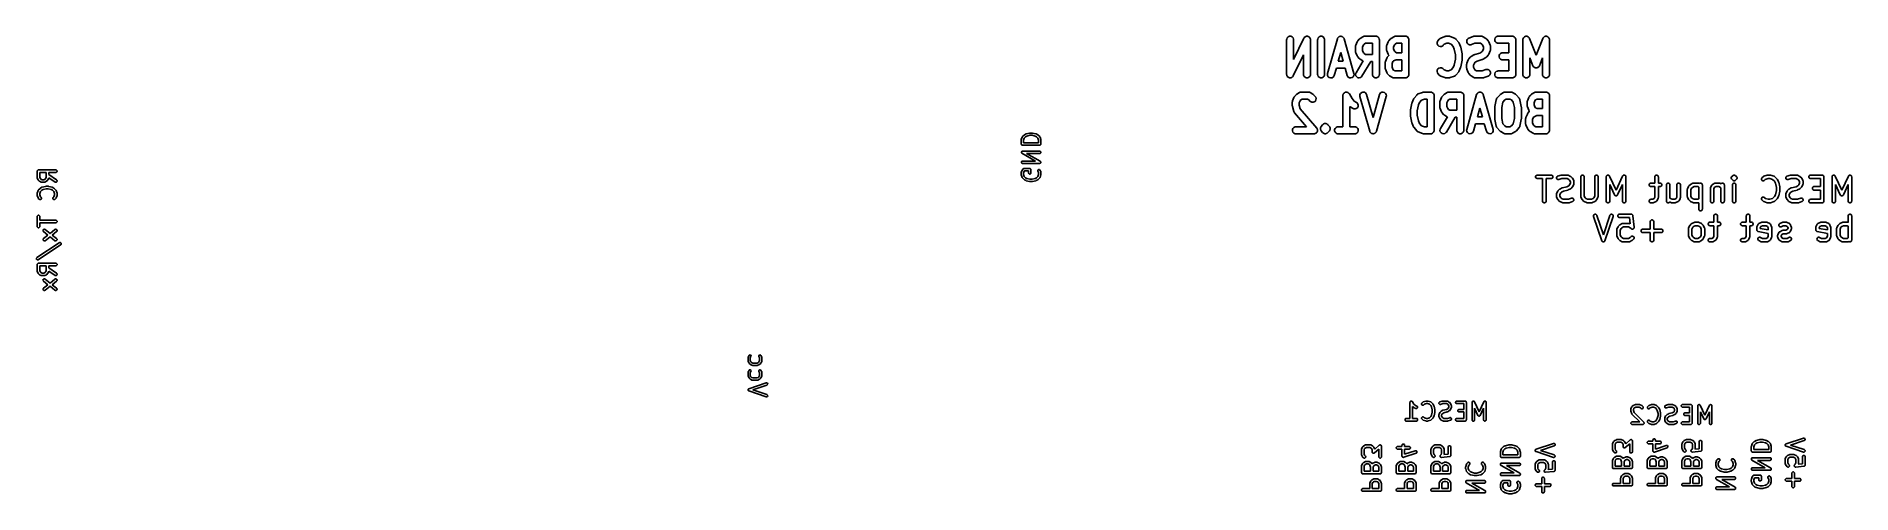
# Model space of a CAD drawing. Extents: x 1.18 to 5.29, y -3.54 to -2.51.
import ezdxf

# ---------------------------------------------------------------- set-up
doc = ezdxf.new("R2010")
doc.units = 0
doc.header["$MEASUREMENT"] = 0
doc.layers.add('BLACK', color=7, linetype='CONTINUOUS')

msp = doc.modelspace()

# ---------------------------------------------------------------- linework, layer by layer
at = {"layer": 'BLACK', "linetype": 'CONTINUOUS'}
for p, q in [((4.0139, -2.5128), (4.0151, -2.51)), ((4.0151, -2.51), (4.0172, -2.5078)), ((4.0172, -2.5078), (4.0201, -2.5066)), ((4.0201, -2.5066), (4.0231, -2.5066)), ((4.0231, -2.5066), (4.026, -2.5078)), ((4.026, -2.5078), (4.0282, -2.51)), ((4.0282, -2.51), (4.0293, -2.5128)), ((4.0528, -2.5109), (4.0532, -2.5102)), ((4.0532, -2.5102), (4.0533, -2.51)), ((4.0533, -2.51), (4.0534, -2.5099)), ((4.0534, -2.5099), (4.0536, -2.5096)), ((4.0536, -2.5096), (4.0546, -2.5087)), ((4.0546, -2.5087), (4.0555, -2.5078)), ((4.0555, -2.5078), (4.0557, -2.5077)), ((4.0557, -2.5077), (4.0559, -2.5076)), ((4.0559, -2.5076), (4.0571, -2.5071)), ((4.0571, -2.5071), (4.0583, -2.5066)), ((4.0583, -2.5066), (4.0586, -2.5066)), ((4.0586, -2.5066), (4.0588, -2.5066)), ((4.0588, -2.5066), (4.0601, -2.5066)), ((4.0601, -2.5066), (4.0614, -2.5066)), ((4.0614, -2.5066), (4.0616, -2.5067)), ((4.0616, -2.5067), (4.0618, -2.5067)), ((4.0618, -2.5067), (4.063, -2.5073)), ((4.063, -2.5073), (4.0642, -2.5078)), ((4.0642, -2.5078), (4.0644, -2.508)), ((4.0644, -2.508), (4.0646, -2.5081)), ((4.0646, -2.5081), (4.0655, -2.5091)), ((4.0655, -2.5091), (4.0664, -2.51)), ((4.0664, -2.51), (4.0665, -2.5102)), ((4.0665, -2.5102), (4.0666, -2.5104)), ((4.0666, -2.5104), (4.0671, -2.5116)), ((4.084, -2.5128), (4.0852, -2.51)), ((4.0852, -2.51), (4.0873, -2.5078)), ((4.0873, -2.5078), (4.0902, -2.5066)), ((4.0902, -2.5066), (4.0933, -2.5066)), ((4.0933, -2.5066), (4.0961, -2.5078)), ((4.0961, -2.5078), (4.0983, -2.51)), ((4.0983, -2.51), (4.0994, -2.5128)), ((4.1293, -2.5108), (4.1299, -2.51)), ((4.1299, -2.51), (4.1303, -2.5092)), ((4.1303, -2.5092), (4.1308, -2.5089)), ((4.1308, -2.5089), (4.1312, -2.5084)), ((4.1312, -2.5084), (4.132, -2.5079)), ((4.132, -2.5079), (4.1328, -2.5073)), ((4.1328, -2.5073), (4.1334, -2.5072)), ((4.1334, -2.5072), (4.1339, -2.5069)), ((4.1339, -2.5069), (4.1348, -2.5068)), ((4.1348, -2.5068), (4.1357, -2.5065)), ((4.1357, -2.5065), (4.1363, -2.5066)), ((4.1363, -2.5066), (4.137, -2.5065)), ((4.137, -2.5065), (4.1379, -2.5068)), ((4.1379, -2.5068), (4.1388, -2.5069)), ((4.1388, -2.5069), (4.1393, -2.5072)), ((4.1393, -2.5072), (4.1399, -2.5073)), ((4.1399, -2.5073), (4.1406, -2.5079)), ((4.1406, -2.5079), (4.1414, -2.5084)), ((4.1414, -2.5084), (4.1418, -2.5089)), ((4.1418, -2.5089), (4.1423, -2.5092)), ((4.1423, -2.5092), (4.1428, -2.51)), ((4.1428, -2.51), (4.1434, -2.5108)), ((4.1802, -2.5113), (4.1865, -2.5076)), ((4.1865, -2.5076), (4.1879, -2.5069)), ((4.1879, -2.5069), (4.1885, -2.5068)), ((4.1885, -2.5068), (4.189, -2.5066)), ((4.189, -2.5066), (4.1905, -2.5065)), ((4.1905, -2.5065), (4.216, -2.5065)), ((4.216, -2.5065), (4.2176, -2.5066)), ((4.2176, -2.5066), (4.2204, -2.5078)), ((4.2204, -2.5078), (4.2226, -2.51)), ((4.2226, -2.51), (4.2237, -2.5128)), ((4.2503, -2.5113), (4.2566, -2.5076)), ((4.2566, -2.5076), (4.258, -2.5069)), ((4.258, -2.5069), (4.2586, -2.5068)), ((4.2586, -2.5068), (4.2591, -2.5066)), ((4.2591, -2.5066), (4.2606, -2.5065)), ((4.2606, -2.5065), (4.2829, -2.5065)), ((4.2829, -2.5065), (4.2845, -2.5066)), ((4.2845, -2.5066), (4.2873, -2.5078)), ((4.2873, -2.5078), (4.2895, -2.51)), ((4.2895, -2.51), (4.2907, -2.5128)), ((4.3629, -2.5108), (4.3725, -2.507)), ((4.3725, -2.507), (4.3737, -2.5067)), ((4.3737, -2.5067), (4.3738, -2.5066)), ((4.3738, -2.5066), (4.3739, -2.5066)), ((4.3739, -2.5066), (4.374, -2.5066)), ((4.374, -2.5066), (4.3741, -2.5066)), ((4.3741, -2.5066), (4.3754, -2.5065)), ((4.3754, -2.5065), (4.3817, -2.5065)), ((4.3817, -2.5065), (4.383, -2.5066)), ((4.383, -2.5066), (4.3831, -2.5066)), ((4.3831, -2.5066), (4.3832, -2.5066)), ((4.3832, -2.5066), (4.3833, -2.5066)), ((4.3833, -2.5066), (4.3834, -2.5067)), ((4.3834, -2.5067), (4.3846, -2.507)), ((4.3846, -2.507), (4.3942, -2.5108)), ((4.4267, -2.5108), (4.4362, -2.507)), ((4.4362, -2.507), (4.4375, -2.5067)), ((4.4375, -2.5067), (4.4376, -2.5066)), ((4.4376, -2.5066), (4.4377, -2.5066)), ((4.4377, -2.5066), (4.4377, -2.5066)), ((4.4377, -2.5066), (4.4378, -2.5066)), ((4.4378, -2.5066), (4.4391, -2.5065)), ((4.4391, -2.5065), (4.4551, -2.5065)), ((4.4551, -2.5065), (4.4566, -2.5066)), ((4.4566, -2.5066), (4.4571, -2.5068)), ((4.4571, -2.5068), (4.4576, -2.5069)), ((4.4576, -2.5069), (4.459, -2.5076)), ((4.459, -2.5076), (4.4654, -2.5113)), ((4.4856, -2.5128), (4.4867, -2.51)), ((4.4867, -2.51), (4.4889, -2.5078)), ((4.4889, -2.5078), (4.4918, -2.5066)), ((4.4918, -2.5066), (4.4933, -2.5065)), ((4.4933, -2.5065), (4.5252, -2.5065)), ((4.5252, -2.5065), (4.5267, -2.5066)), ((4.5267, -2.5066), (4.5295, -2.5078)), ((4.5295, -2.5078), (4.5317, -2.51)), ((4.5317, -2.51), (4.5329, -2.5128)), ((4.5499, -2.5113), (4.5505, -2.51)), ((4.5505, -2.51), (4.5505, -2.5099)), ((4.5505, -2.5099), (4.5506, -2.5099)), ((4.5506, -2.5099), (4.5516, -2.5089)), ((4.5516, -2.5089), (4.5527, -2.5078)), ((4.5527, -2.5078), (4.5528, -2.5077)), ((4.5527, -2.5078), (4.5527, -2.5078)), ((4.5528, -2.5077), (4.5541, -2.5072)), ((4.5541, -2.5072), (4.5555, -2.5066)), ((4.5555, -2.5066), (4.5556, -2.5066)), ((4.5556, -2.5066), (4.5556, -2.5066)), ((4.5556, -2.5066), (4.5571, -2.5066)), ((4.5571, -2.5066), (4.5586, -2.5066)), ((4.5586, -2.5066), (4.5586, -2.5067)), ((4.5586, -2.5067), (4.5587, -2.5067)), ((4.5587, -2.5067), (4.56, -2.5072)), ((4.56, -2.5072), (4.5614, -2.5078)), ((4.5614, -2.5078), (4.5615, -2.5078)), ((4.5615, -2.5078), (4.5615, -2.5079)), ((4.5615, -2.5079), (4.5625, -2.5089)), ((4.5625, -2.5089), (4.5636, -2.51)), ((4.5636, -2.51), (4.5636, -2.51)), ((4.5636, -2.51), (4.5636, -2.5101)), ((4.5636, -2.5101), (4.5644, -2.5114)), ((4.5943, -2.5114), (4.595, -2.5101)), ((4.595, -2.5101), (4.5951, -2.51)), ((4.5951, -2.51), (4.5962, -2.5089)), ((4.5951, -2.51), (4.5951, -2.51)), ((4.5962, -2.5089), (4.5972, -2.5079)), ((4.5972, -2.5079), (4.5972, -2.5078)), ((4.5972, -2.5078), (4.5973, -2.5078)), ((4.5973, -2.5078), (4.5986, -2.5072)), ((4.5986, -2.5072), (4.6, -2.5067)), ((4.6, -2.5067), (4.6001, -2.5067)), ((4.6001, -2.5067), (4.6001, -2.5066)), ((4.6001, -2.5066), (4.6016, -2.5066)), ((4.6016, -2.5066), (4.6031, -2.5066)), ((4.6031, -2.5066), (4.6032, -2.5066)), ((4.6031, -2.5066), (4.6031, -2.5066)), ((4.6032, -2.5066), (4.6046, -2.5072)), ((4.6046, -2.5072), (4.6059, -2.5077)), ((4.6059, -2.5077), (4.606, -2.5078)), ((4.606, -2.5078), (4.606, -2.5078)), ((4.606, -2.5078), (4.6071, -2.5089)), ((4.6071, -2.5089), (4.6081, -2.5099)), ((4.6081, -2.5099), (4.6082, -2.5099)), ((4.6082, -2.5099), (4.6082, -2.51)), ((4.6082, -2.51), (4.6088, -2.5113)), ((4.0137, -2.5144), (4.0139, -2.5128)), ((4.0137, -2.5931), (4.0137, -2.5144)), ((4.052, -2.5486), (4.0287, -2.5965)), ((4.0293, -2.5128), (4.0295, -2.5144)), ((4.0295, -2.5589), (4.0528, -2.5109)), ((4.0295, -2.5144), (4.0295, -2.5589)), ((4.052, -2.5931), (4.052, -2.5486)), ((4.0671, -2.5116), (4.0676, -2.5128)), ((4.0676, -2.5128), (4.0676, -2.5131)), ((4.0676, -2.5131), (4.0676, -2.5133)), ((4.0676, -2.5133), (4.0676, -2.5135)), ((4.0676, -2.5135), (4.0677, -2.5144)), ((4.0677, -2.5144), (4.0677, -2.5931)), ((4.0838, -2.5144), (4.084, -2.5128)), ((4.0838, -2.5931), (4.0838, -2.5144)), ((4.0994, -2.5128), (4.0996, -2.5144)), ((4.0996, -2.5144), (4.0996, -2.5931)), ((4.1065, -2.5909), (4.1288, -2.5122)), ((4.1288, -2.5119), (4.1289, -2.5118)), ((4.1288, -2.512), (4.1288, -2.5119)), ((4.1288, -2.5122), (4.1288, -2.512)), ((4.1289, -2.5118), (4.1293, -2.5108)), ((4.1363, -2.5432), (4.1308, -2.5627)), ((4.1419, -2.5627), (4.1363, -2.5432)), ((4.1434, -2.5108), (4.1437, -2.5118)), ((4.1437, -2.5118), (4.1438, -2.5119)), ((4.1438, -2.5119), (4.1438, -2.512)), ((4.1438, -2.512), (4.1439, -2.5122)), ((4.1439, -2.5122), (4.1662, -2.5909)), ((4.1699, -2.5294), (4.17, -2.5278)), ((4.1699, -2.5406), (4.1699, -2.5294)), ((4.17, -2.5421), (4.1699, -2.5406)), ((4.17, -2.5278), (4.1701, -2.5278)), ((4.1701, -2.5422), (4.17, -2.5421)), ((4.1701, -2.5277), (4.1705, -2.5263)), ((4.1701, -2.5278), (4.1701, -2.5277)), ((4.1705, -2.5437), (4.1701, -2.5422)), ((4.1701, -2.5422), (4.1701, -2.5422)), ((4.1705, -2.5263), (4.1737, -2.5188)), ((4.1737, -2.5512), (4.1705, -2.5437)), ((4.1737, -2.5188), (4.174, -2.5182)), ((4.174, -2.5517), (4.1737, -2.5512)), ((4.174, -2.5182), (4.1741, -2.518)), ((4.1741, -2.518), (4.1743, -2.5177)), ((4.1743, -2.5177), (4.1745, -2.5174)), ((4.1745, -2.5174), (4.1746, -2.5173)), ((4.1746, -2.5173), (4.175, -2.5168)), ((4.175, -2.5168), (4.1781, -2.513)), ((4.1781, -2.513), (4.1788, -2.5124)), ((4.1788, -2.5124), (4.1789, -2.5122)), ((4.1789, -2.5122), (4.1791, -2.5121)), ((4.1791, -2.5121), (4.1793, -2.5119)), ((4.1793, -2.5119), (4.1794, -2.5118)), ((4.1794, -2.5118), (4.1802, -2.5113)), ((4.1877, -2.526), (4.1856, -2.531)), ((4.1856, -2.531), (4.1856, -2.539)), ((4.1856, -2.539), (4.1877, -2.5439)), ((4.1893, -2.5242), (4.1877, -2.526)), ((4.1877, -2.5439), (4.1893, -2.5457)), ((4.1927, -2.5222), (4.1893, -2.5242)), ((4.1893, -2.5457), (4.1927, -2.5477)), ((4.2081, -2.5222), (4.1927, -2.5222)), ((4.1927, -2.5477), (4.2081, -2.5477)), ((4.2081, -2.5477), (4.2081, -2.5222)), ((4.2237, -2.5128), (4.2239, -2.5144)), ((4.2239, -2.5144), (4.2239, -2.5931)), ((4.24, -2.5294), (4.2402, -2.5278)), ((4.24, -2.5368), (4.24, -2.5294)), ((4.2402, -2.5384), (4.24, -2.5368)), ((4.2402, -2.5277), (4.2406, -2.5263)), ((4.2402, -2.5278), (4.2402, -2.5277)), ((4.2402, -2.5278), (4.2402, -2.5278)), ((4.2402, -2.5385), (4.2402, -2.5384)), ((4.2402, -2.5384), (4.2402, -2.5384)), ((4.2406, -2.5399), (4.2402, -2.5385)), ((4.2406, -2.5263), (4.2438, -2.5188)), ((4.2438, -2.5474), (4.2406, -2.5399)), ((4.2419, -2.5542), (4.2451, -2.5505)), ((4.2438, -2.5188), (4.2441, -2.5182)), ((4.2441, -2.548), (4.2438, -2.5474)), ((4.2441, -2.5182), (4.2442, -2.518)), ((4.2442, -2.5482), (4.2441, -2.548)), ((4.2442, -2.518), (4.2444, -2.5177)), ((4.2444, -2.5485), (4.2442, -2.5482)), ((4.2444, -2.5177), (4.2446, -2.5174)), ((4.2446, -2.5488), (4.2444, -2.5485)), ((4.2446, -2.5174), (4.2447, -2.5173)), ((4.2447, -2.5489), (4.2446, -2.5488)), ((4.2447, -2.5173), (4.2451, -2.5168)), ((4.2451, -2.5494), (4.2447, -2.5489)), ((4.2451, -2.5168), (4.2483, -2.513)), ((4.2456, -2.55), (4.2451, -2.5494)), ((4.2451, -2.5505), (4.2456, -2.55)), ((4.2483, -2.513), (4.2489, -2.5124)), ((4.2489, -2.5124), (4.249, -2.5122)), ((4.249, -2.5122), (4.2492, -2.5121)), ((4.2492, -2.5121), (4.2494, -2.5119)), ((4.2494, -2.5119), (4.2496, -2.5118)), ((4.2496, -2.5118), (4.2503, -2.5113)), ((4.2579, -2.526), (4.2558, -2.531)), ((4.2558, -2.531), (4.2558, -2.5352)), ((4.2558, -2.5352), (4.2579, -2.5402)), ((4.2594, -2.5242), (4.2579, -2.526)), ((4.2579, -2.5402), (4.2594, -2.542)), ((4.2628, -2.5222), (4.2594, -2.5242)), ((4.2594, -2.542), (4.2628, -2.544)), ((4.2751, -2.5222), (4.2628, -2.5222)), ((4.2628, -2.544), (4.2751, -2.544)), ((4.2751, -2.544), (4.2751, -2.5222)), ((4.2907, -2.5128), (4.2908, -2.5144)), ((4.2908, -2.5144), (4.2908, -2.5931)), ((4.3548, -2.5209), (4.3557, -2.518)), ((4.3551, -2.524), (4.3548, -2.5209)), ((4.3565, -2.5267), (4.3551, -2.524)), ((4.3557, -2.518), (4.3566, -2.5168)), ((4.3588, -2.5287), (4.3565, -2.5267)), ((4.3566, -2.5168), (4.3598, -2.513)), ((4.3617, -2.5297), (4.3588, -2.5287)), ((4.3598, -2.513), (4.3609, -2.5119)), ((4.3609, -2.5119), (4.3613, -2.5117)), ((4.3613, -2.5117), (4.3616, -2.5115)), ((4.3616, -2.5115), (4.3629, -2.5108)), ((4.3648, -2.5294), (4.3617, -2.5297)), ((4.3675, -2.528), (4.3648, -2.5294)), ((4.3686, -2.527), (4.3675, -2.528)), ((4.3705, -2.5247), (4.3686, -2.527)), ((4.3769, -2.5222), (4.3705, -2.5247)), ((4.3803, -2.5222), (4.3769, -2.5222)), ((4.3866, -2.5247), (4.3803, -2.5222)), ((4.3909, -2.5298), (4.3866, -2.5247)), ((4.3933, -2.5355), (4.3909, -2.5298)), ((4.3962, -2.5489), (4.3933, -2.5355)), ((4.3942, -2.5108), (4.3956, -2.5115)), ((4.3956, -2.5115), (4.3958, -2.5117)), ((4.3958, -2.5117), (4.3962, -2.5119)), ((4.3962, -2.5119), (4.3973, -2.513)), ((4.3962, -2.5585), (4.3962, -2.5489)), ((4.3973, -2.513), (4.4037, -2.5205)), ((4.4037, -2.5205), (4.404, -2.521)), ((4.404, -2.521), (4.4042, -2.5212)), ((4.4042, -2.5212), (4.4044, -2.5215)), ((4.4044, -2.5215), (4.4046, -2.5218)), ((4.4046, -2.5218), (4.4046, -2.522)), ((4.4046, -2.522), (4.4049, -2.5225)), ((4.4049, -2.5225), (4.4081, -2.53)), ((4.4081, -2.53), (4.4083, -2.5307)), ((4.4083, -2.5307), (4.4086, -2.5315)), ((4.4086, -2.5315), (4.4118, -2.5465)), ((4.4118, -2.5465), (4.4118, -2.5465)), ((4.4118, -2.5465), (4.4118, -2.5466)), ((4.4118, -2.5466), (4.4118, -2.5473)), ((4.4118, -2.5473), (4.4119, -2.548)), ((4.4119, -2.548), (4.4119, -2.548)), ((4.4119, -2.548), (4.4119, -2.5481)), ((4.4119, -2.5481), (4.4119, -2.5593)), ((4.4218, -2.5195), (4.4219, -2.5164)), ((4.4229, -2.5224), (4.4218, -2.5195)), ((4.4219, -2.5164), (4.4231, -2.5136)), ((4.4251, -2.5246), (4.4229, -2.5224)), ((4.4231, -2.5136), (4.4253, -2.5115)), ((4.4279, -2.5258), (4.4251, -2.5246)), ((4.4253, -2.5115), (4.4267, -2.5108)), ((4.4309, -2.5259), (4.4279, -2.5258)), ((4.4324, -2.5254), (4.4309, -2.5259)), ((4.4319, -2.5526), (4.4383, -2.5488)), ((4.4406, -2.5222), (4.4324, -2.5254)), ((4.4383, -2.5488), (4.4386, -2.5487)), ((4.4386, -2.5486), (4.4392, -2.5484)), ((4.4386, -2.5487), (4.4386, -2.5486)), ((4.4392, -2.5484), (4.4397, -2.5482)), ((4.4397, -2.5482), (4.4398, -2.5481)), ((4.4398, -2.5481), (4.4401, -2.548)), ((4.4401, -2.548), (4.4519, -2.5446)), ((4.4529, -2.5222), (4.4406, -2.5222)), ((4.4519, -2.5446), (4.4563, -2.542)), ((4.4563, -2.5242), (4.4529, -2.5222)), ((4.4578, -2.526), (4.4563, -2.5242)), ((4.4563, -2.542), (4.4578, -2.5402)), ((4.4599, -2.531), (4.4578, -2.526)), ((4.4578, -2.5402), (4.4599, -2.5352)), ((4.4599, -2.5352), (4.4599, -2.531)), ((4.4654, -2.5113), (4.4661, -2.5118)), ((4.4661, -2.5118), (4.4663, -2.5119)), ((4.4663, -2.5119), (4.4665, -2.5121)), ((4.4665, -2.5121), (4.4667, -2.5122)), ((4.4667, -2.5122), (4.4668, -2.5124)), ((4.4668, -2.5124), (4.4674, -2.513)), ((4.4674, -2.513), (4.4706, -2.5168)), ((4.4706, -2.5494), (4.4674, -2.5532)), ((4.4706, -2.5168), (4.471, -2.5173)), ((4.471, -2.5489), (4.4706, -2.5494)), ((4.471, -2.5173), (4.4711, -2.5174)), ((4.4711, -2.5488), (4.471, -2.5489)), ((4.4711, -2.5174), (4.4713, -2.5177)), ((4.4713, -2.5485), (4.4711, -2.5488)), ((4.4713, -2.5177), (4.4715, -2.518)), ((4.4715, -2.5482), (4.4713, -2.5485)), ((4.4715, -2.518), (4.4716, -2.5182)), ((4.4716, -2.548), (4.4715, -2.5482)), ((4.4716, -2.5182), (4.4719, -2.5188)), ((4.4719, -2.5474), (4.4716, -2.548)), ((4.4719, -2.5188), (4.475, -2.5263)), ((4.475, -2.5399), (4.4719, -2.5474)), ((4.475, -2.5263), (4.4755, -2.5277)), ((4.4755, -2.5385), (4.475, -2.5399)), ((4.4755, -2.5277), (4.4755, -2.5278)), ((4.4755, -2.5278), (4.4755, -2.5278)), ((4.4755, -2.5278), (4.4757, -2.5294)), ((4.4757, -2.5368), (4.4755, -2.5384)), ((4.4755, -2.5384), (4.4755, -2.5384)), ((4.4755, -2.5384), (4.4755, -2.5385)), ((4.4757, -2.5294), (4.4757, -2.5368)), ((4.4856, -2.5159), (4.4856, -2.5128)), ((4.4867, -2.5187), (4.4856, -2.5159)), ((4.4889, -2.5209), (4.4867, -2.5187)), ((4.4918, -2.5221), (4.4889, -2.5209)), ((4.4933, -2.5222), (4.4918, -2.5221)), ((4.5173, -2.5222), (4.4933, -2.5222)), ((4.4951, -2.5503), (4.4963, -2.5475)), ((4.4951, -2.5534), (4.4951, -2.5503)), ((4.4963, -2.5475), (4.4985, -2.5453)), ((4.4985, -2.5453), (4.5013, -2.5441)), ((4.5013, -2.5441), (4.5029, -2.544)), ((4.5029, -2.544), (4.5173, -2.544)), ((4.5173, -2.544), (4.5173, -2.5222)), ((4.5329, -2.5128), (4.533, -2.5144)), ((4.533, -2.5144), (4.533, -2.5931)), ((4.5492, -2.5144), (4.5493, -2.5128)), ((4.5492, -2.5931), (4.5492, -2.5144)), ((4.5493, -2.5127), (4.5499, -2.5113)), ((4.5493, -2.5128), (4.5493, -2.5127)), ((4.5493, -2.5128), (4.5493, -2.5128)), ((4.5644, -2.5114), (4.5793, -2.5492)), ((4.5793, -2.5492), (4.5943, -2.5114)), ((4.6088, -2.5113), (4.6094, -2.5127)), ((4.6094, -2.5127), (4.6094, -2.5128)), ((4.6094, -2.5128), (4.6094, -2.5128)), ((4.6094, -2.5128), (4.6095, -2.5144)), ((4.6095, -2.5144), (4.6095, -2.5931)), ((4.1062, -2.5925), (4.1065, -2.5909)), ((4.1065, -2.5955), (4.1062, -2.5925)), ((4.1264, -2.5785), (4.1216, -2.5952)), ((4.1463, -2.5785), (4.1264, -2.5785)), ((4.1308, -2.5627), (4.1419, -2.5627)), ((4.1511, -2.5952), (4.1463, -2.5785)), ((4.1665, -2.5925), (4.1661, -2.5955)), ((4.1662, -2.5909), (4.1665, -2.5925)), ((4.1699, -2.5935), (4.1703, -2.5905)), ((4.1703, -2.5905), (4.171, -2.5891)), ((4.171, -2.5891), (4.1868, -2.5625)), ((4.1741, -2.5519), (4.174, -2.5517)), ((4.1743, -2.5522), (4.1741, -2.5519)), ((4.1745, -2.5525), (4.1743, -2.5522)), ((4.1746, -2.5527), (4.1745, -2.5525)), ((4.175, -2.5532), (4.1746, -2.5527)), ((4.1781, -2.5569), (4.175, -2.5532)), ((4.1788, -2.5576), (4.1781, -2.5569)), ((4.1789, -2.5577), (4.1788, -2.5576)), ((4.1791, -2.5579), (4.1789, -2.5577)), ((4.1793, -2.558), (4.1791, -2.5579)), ((4.1794, -2.5581), (4.1793, -2.558)), ((4.1802, -2.5586), (4.1794, -2.5581)), ((4.1865, -2.5624), (4.1802, -2.5586)), ((4.2046, -2.5635), (4.1845, -2.5971)), ((4.1868, -2.5625), (4.1865, -2.5624)), ((4.2081, -2.5635), (4.2046, -2.5635)), ((4.2081, -2.5931), (4.2081, -2.5635)), ((4.2368, -2.5668), (4.237, -2.5653)), ((4.2368, -2.5781), (4.2368, -2.5668)), ((4.237, -2.5796), (4.2368, -2.5781)), ((4.237, -2.5652), (4.2375, -2.5638)), ((4.237, -2.5653), (4.237, -2.5652)), ((4.237, -2.5653), (4.237, -2.5653)), ((4.237, -2.5797), (4.237, -2.5796)), ((4.2375, -2.5812), (4.237, -2.5797)), ((4.237, -2.5797), (4.237, -2.5797)), ((4.2375, -2.5638), (4.2406, -2.5563)), ((4.2406, -2.5887), (4.2375, -2.5812)), ((4.2406, -2.5563), (4.2409, -2.5557)), ((4.2409, -2.5892), (4.2406, -2.5887)), ((4.2409, -2.5557), (4.241, -2.5555)), ((4.241, -2.5894), (4.2409, -2.5892)), ((4.241, -2.5555), (4.2412, -2.5552)), ((4.2412, -2.5897), (4.241, -2.5894)), ((4.2412, -2.5552), (4.2414, -2.5549)), ((4.2414, -2.59), (4.2412, -2.5897)), ((4.2414, -2.5549), (4.2415, -2.5548)), ((4.2415, -2.5902), (4.2414, -2.59)), ((4.2415, -2.5548), (4.2419, -2.5542)), ((4.2419, -2.5907), (4.2415, -2.5902)), ((4.2451, -2.5944), (4.2419, -2.5907)), ((4.2547, -2.5635), (4.2526, -2.5684)), ((4.2526, -2.5684), (4.2526, -2.5765)), ((4.2526, -2.5765), (4.2547, -2.5814)), ((4.2558, -2.5622), (4.2547, -2.5635)), ((4.2547, -2.5814), (4.2562, -2.5832)), ((4.2621, -2.5597), (4.2558, -2.5622)), ((4.2562, -2.5832), (4.2596, -2.5852)), ((4.2596, -2.5852), (4.2751, -2.5852)), ((4.2751, -2.5597), (4.2621, -2.5597)), ((4.2751, -2.5852), (4.2751, -2.5597)), ((4.3548, -2.5865), (4.3551, -2.5834)), ((4.3557, -2.5894), (4.3548, -2.5865)), ((4.3551, -2.5834), (4.3565, -2.5807)), ((4.3566, -2.5907), (4.3557, -2.5894)), ((4.3565, -2.5807), (4.3588, -2.5787)), ((4.3598, -2.5944), (4.3566, -2.5907)), ((4.3588, -2.5787), (4.3617, -2.5778)), ((4.3617, -2.5778), (4.3648, -2.578)), ((4.3648, -2.578), (4.3675, -2.5794)), ((4.3675, -2.5794), (4.3686, -2.5805)), ((4.3686, -2.5805), (4.3705, -2.5827)), ((4.3705, -2.5827), (4.3769, -2.5852)), ((4.3769, -2.5852), (4.3803, -2.5852)), ((4.3803, -2.5852), (4.3866, -2.5827)), ((4.3866, -2.5827), (4.3909, -2.5777)), ((4.3909, -2.5777), (4.3933, -2.572)), ((4.3933, -2.572), (4.3962, -2.5585)), ((4.4037, -2.5869), (4.3973, -2.5944)), ((4.404, -2.5864), (4.4037, -2.5869)), ((4.4042, -2.5863), (4.404, -2.5864)), ((4.4044, -2.586), (4.4042, -2.5863)), ((4.4046, -2.5857), (4.4044, -2.586)), ((4.4049, -2.5849), (4.4046, -2.5855)), ((4.4046, -2.5855), (4.4046, -2.5857)), ((4.4081, -2.5774), (4.4049, -2.5849)), ((4.4083, -2.5767), (4.4081, -2.5774)), ((4.4086, -2.576), (4.4083, -2.5767)), ((4.4118, -2.561), (4.4086, -2.576)), ((4.4119, -2.5594), (4.4118, -2.5602)), ((4.4118, -2.5602), (4.4118, -2.5609)), ((4.4118, -2.5609), (4.4118, -2.5609)), ((4.4118, -2.5609), (4.4118, -2.561)), ((4.4119, -2.5593), (4.4119, -2.5594)), ((4.4119, -2.5594), (4.4119, -2.5594)), ((4.4217, -2.5706), (4.4218, -2.5691)), ((4.4217, -2.5781), (4.4217, -2.5706)), ((4.4218, -2.5796), (4.4217, -2.5781)), ((4.4218, -2.569), (4.4223, -2.5675)), ((4.4218, -2.5691), (4.4218, -2.569)), ((4.4218, -2.569), (4.4218, -2.569)), ((4.4218, -2.5797), (4.4218, -2.5796)), ((4.4223, -2.5812), (4.4218, -2.5797)), ((4.4218, -2.5797), (4.4218, -2.5797)), ((4.4223, -2.5675), (4.4255, -2.56)), ((4.4255, -2.5887), (4.4223, -2.5812)), ((4.4255, -2.56), (4.4258, -2.5595)), ((4.4258, -2.5892), (4.4255, -2.5887)), ((4.4258, -2.5595), (4.4259, -2.5593)), ((4.4259, -2.5894), (4.4258, -2.5892)), ((4.4259, -2.5593), (4.4261, -2.559)), ((4.4261, -2.5897), (4.4259, -2.5894)), ((4.4261, -2.559), (4.4262, -2.5587)), ((4.4262, -2.59), (4.4261, -2.5897)), ((4.4262, -2.5587), (4.4264, -2.5585)), ((4.4264, -2.5902), (4.4262, -2.59)), ((4.4264, -2.5585), (4.4267, -2.558)), ((4.4267, -2.5907), (4.4264, -2.5902)), ((4.4267, -2.558), (4.4299, -2.5542)), ((4.4299, -2.5944), (4.4267, -2.5907)), ((4.4299, -2.5542), (4.4306, -2.5536)), ((4.4306, -2.5536), (4.4307, -2.5535)), ((4.4307, -2.5535), (4.4309, -2.5533)), ((4.4309, -2.5533), (4.431, -2.5532)), ((4.431, -2.5532), (4.4312, -2.5531)), ((4.4312, -2.5531), (4.4319, -2.5526)), ((4.4395, -2.5673), (4.4374, -2.5722)), ((4.4374, -2.5722), (4.4374, -2.5765)), ((4.4374, -2.5765), (4.4395, -2.5814)), ((4.4411, -2.5655), (4.4395, -2.5673)), ((4.4395, -2.5814), (4.4411, -2.5832)), ((4.4455, -2.5629), (4.4411, -2.5655)), ((4.4411, -2.5832), (4.4444, -2.5852)), ((4.4444, -2.5852), (4.4567, -2.5852)), ((4.4573, -2.5594), (4.4455, -2.5629)), ((4.4567, -2.5852), (4.4649, -2.582)), ((4.4575, -2.5593), (4.4573, -2.5594)), ((4.4576, -2.5593), (4.4575, -2.5593)), ((4.4582, -2.559), (4.4576, -2.5593)), ((4.4587, -2.5588), (4.4582, -2.559)), ((4.4588, -2.5587), (4.4587, -2.5588)), ((4.459, -2.5586), (4.4588, -2.5587)), ((4.4654, -2.5549), (4.459, -2.5586)), ((4.4649, -2.582), (4.4664, -2.5816)), ((4.4661, -2.5544), (4.4654, -2.5549)), ((4.4663, -2.5543), (4.4661, -2.5544)), ((4.4665, -2.5541), (4.4663, -2.5543)), ((4.4664, -2.5816), (4.4695, -2.5817)), ((4.4667, -2.554), (4.4665, -2.5541)), ((4.4668, -2.5538), (4.4667, -2.554)), ((4.4674, -2.5532), (4.4668, -2.5538)), ((4.4695, -2.5817), (4.4723, -2.5829)), ((4.4723, -2.5829), (4.4744, -2.5851)), ((4.4755, -2.591), (4.4743, -2.5938)), ((4.4744, -2.5851), (4.4755, -2.588)), ((4.4755, -2.588), (4.4755, -2.591)), ((4.4856, -2.5916), (4.4867, -2.5887)), ((4.4856, -2.5946), (4.4856, -2.5916)), ((4.4867, -2.5887), (4.4889, -2.5865)), ((4.4889, -2.5865), (4.4918, -2.5854)), ((4.4918, -2.5854), (4.4933, -2.5852)), ((4.4933, -2.5852), (4.5173, -2.5852)), ((4.4963, -2.5562), (4.4951, -2.5534)), ((4.4985, -2.5584), (4.4963, -2.5562)), ((4.5013, -2.5596), (4.4985, -2.5584)), ((4.5029, -2.5597), (4.5013, -2.5596)), ((4.5173, -2.5597), (4.5029, -2.5597)), ((4.5173, -2.5852), (4.5173, -2.5597)), ((4.572, -2.5735), (4.5649, -2.5556)), ((4.5649, -2.5556), (4.5649, -2.5931)), ((4.5727, -2.5749), (4.572, -2.5735)), ((4.5728, -2.575), (4.5727, -2.5749)), ((4.5729, -2.5751), (4.5728, -2.575)), ((4.5739, -2.5761), (4.5729, -2.5751)), ((4.5749, -2.5771), (4.5739, -2.5761)), ((4.575, -2.5771), (4.5749, -2.5771)), ((4.5751, -2.5772), (4.575, -2.5771)), ((4.5764, -2.5777), (4.5751, -2.5772)), ((4.5777, -2.5783), (4.5764, -2.5777)), ((4.5778, -2.5783), (4.5777, -2.5783)), ((4.5779, -2.5783), (4.5778, -2.5783)), ((4.5793, -2.5783), (4.5779, -2.5783)), ((4.5808, -2.5783), (4.5793, -2.5783)), ((4.5809, -2.5783), (4.5808, -2.5783)), ((4.581, -2.5783), (4.5809, -2.5783)), ((4.5823, -2.5777), (4.581, -2.5783)), ((4.5836, -2.5772), (4.5823, -2.5777)), ((4.5837, -2.5771), (4.5836, -2.5772)), ((4.5838, -2.5771), (4.5837, -2.5771)), ((4.5848, -2.5761), (4.5838, -2.5771)), ((4.5858, -2.5751), (4.5848, -2.5761)), ((4.5859, -2.575), (4.5858, -2.5751)), ((4.586, -2.5749), (4.5859, -2.575)), ((4.5867, -2.5735), (4.586, -2.5749)), ((4.5938, -2.5556), (4.5867, -2.5735)), ((4.5938, -2.5931), (4.5938, -2.5556)), ((4.0138, -2.594), (4.0137, -2.5931)), ((4.0138, -2.5942), (4.0138, -2.594)), ((4.0138, -2.5943), (4.0138, -2.5942)), ((4.0139, -2.5946), (4.0138, -2.5943)), ((4.0144, -2.5958), (4.0139, -2.5946)), ((4.0148, -2.5971), (4.0144, -2.5958)), ((4.015, -2.5972), (4.0148, -2.5971)), ((4.0151, -2.5975), (4.015, -2.5972)), ((4.016, -2.5984), (4.0151, -2.5975)), ((4.0168, -2.5994), (4.016, -2.5984)), ((4.0171, -2.5995), (4.0168, -2.5994)), ((4.0172, -2.5996), (4.0171, -2.5995)), ((4.0184, -2.6001), (4.0172, -2.5996)), ((4.0196, -2.6007), (4.0184, -2.6001)), ((4.0198, -2.6007), (4.0196, -2.6007)), ((4.0201, -2.6008), (4.0198, -2.6007)), ((4.0214, -2.6008), (4.0201, -2.6008)), ((4.0227, -2.6009), (4.0214, -2.6008)), ((4.0229, -2.6008), (4.0227, -2.6009)), ((4.0231, -2.6008), (4.0229, -2.6008)), ((4.0243, -2.6003), (4.0231, -2.6008)), ((4.0256, -2.5999), (4.0243, -2.6003)), ((4.0258, -2.5997), (4.0256, -2.5999)), ((4.026, -2.5996), (4.0258, -2.5997)), ((4.0269, -2.5987), (4.026, -2.5996)), ((4.0279, -2.5978), (4.0269, -2.5987)), ((4.0281, -2.5976), (4.0279, -2.5978)), ((4.0282, -2.5975), (4.0281, -2.5976)), ((4.0287, -2.5965), (4.0282, -2.5973)), ((4.0282, -2.5973), (4.0282, -2.5975)), ((4.0431, -2.6343), (4.0445, -2.6337)), ((4.0445, -2.6337), (4.0451, -2.6336)), ((4.0451, -2.6336), (4.0456, -2.6334)), ((4.0456, -2.6334), (4.0471, -2.6332)), ((4.0471, -2.6332), (4.063, -2.6332)), ((4.0521, -2.5946), (4.052, -2.5931)), ((4.0533, -2.5975), (4.0521, -2.5946)), ((4.0555, -2.5996), (4.0533, -2.5975)), ((4.0583, -2.6008), (4.0555, -2.5996)), ((4.0614, -2.6008), (4.0583, -2.6008)), ((4.0642, -2.5996), (4.0614, -2.6008)), ((4.063, -2.6332), (4.0646, -2.6334)), ((4.0664, -2.5975), (4.0642, -2.5996)), ((4.0646, -2.6334), (4.0651, -2.6336)), ((4.0651, -2.6336), (4.0656, -2.6337)), ((4.0656, -2.6337), (4.067, -2.6343)), ((4.0676, -2.5946), (4.0664, -2.5975)), ((4.0677, -2.5931), (4.0676, -2.5946)), ((4.084, -2.5946), (4.0838, -2.5931)), ((4.0852, -2.5975), (4.084, -2.5946)), ((4.0873, -2.5996), (4.0852, -2.5975)), ((4.0902, -2.6008), (4.0873, -2.5996)), ((4.0933, -2.6008), (4.0902, -2.6008)), ((4.0961, -2.5996), (4.0933, -2.6008)), ((4.0983, -2.5975), (4.0961, -2.5996)), ((4.0994, -2.5946), (4.0983, -2.5975)), ((4.0996, -2.5931), (4.0994, -2.5946)), ((4.108, -2.5982), (4.1065, -2.5955)), ((4.1104, -2.6001), (4.108, -2.5982)), ((4.1134, -2.6009), (4.1104, -2.6001)), ((4.1165, -2.6006), (4.1134, -2.6009)), ((4.1191, -2.5991), (4.1165, -2.6006)), ((4.121, -2.5967), (4.1191, -2.5991)), ((4.1216, -2.5952), (4.121, -2.5967)), ((4.1457, -2.6342), (4.1466, -2.6336)), ((4.1466, -2.6336), (4.1471, -2.6336)), ((4.1471, -2.6336), (4.1476, -2.6334)), ((4.1476, -2.6334), (4.1486, -2.6334)), ((4.1486, -2.6334), (4.1497, -2.6333)), ((4.1497, -2.6333), (4.1501, -2.6334)), ((4.1501, -2.6334), (4.1506, -2.6334)), ((4.1506, -2.6334), (4.1516, -2.6338)), ((4.1516, -2.5967), (4.1511, -2.5952)), ((4.1535, -2.5991), (4.1516, -2.5967)), ((4.1516, -2.6338), (4.1526, -2.6341)), ((4.1562, -2.6006), (4.1535, -2.5991)), ((4.1593, -2.6009), (4.1562, -2.6006)), ((4.1622, -2.6001), (4.1593, -2.6009)), ((4.1646, -2.5982), (4.1622, -2.6001)), ((4.1661, -2.5955), (4.1646, -2.5982)), ((4.1707, -2.5965), (4.1699, -2.5935)), ((4.1725, -2.5989), (4.1707, -2.5965)), ((4.1751, -2.6005), (4.1725, -2.5989)), ((4.1782, -2.601), (4.1751, -2.6005)), ((4.1812, -2.6002), (4.1782, -2.601)), ((4.1836, -2.5984), (4.1812, -2.6002)), ((4.1845, -2.5971), (4.1836, -2.5984)), ((4.1838, -2.6341), (4.1867, -2.6333)), ((4.1867, -2.6333), (4.1898, -2.6336)), ((4.1898, -2.6336), (4.1924, -2.6351)), ((4.2083, -2.5946), (4.2081, -2.5931)), ((4.2095, -2.5975), (4.2083, -2.5946)), ((4.2116, -2.5996), (4.2095, -2.5975)), ((4.2145, -2.6008), (4.2116, -2.5996)), ((4.2176, -2.6008), (4.2145, -2.6008)), ((4.2204, -2.5996), (4.2176, -2.6008)), ((4.2226, -2.5975), (4.2204, -2.5996)), ((4.2237, -2.5946), (4.2226, -2.5975)), ((4.2239, -2.5931), (4.2237, -2.5946)), ((4.2268, -2.6351), (4.2295, -2.6336)), ((4.2295, -2.6336), (4.2326, -2.6333)), ((4.2326, -2.6333), (4.2355, -2.6341)), ((4.2457, -2.5951), (4.2451, -2.5944)), ((4.2458, -2.5952), (4.2457, -2.5951)), ((4.246, -2.5954), (4.2458, -2.5952)), ((4.2462, -2.5955), (4.246, -2.5954)), ((4.2464, -2.5956), (4.2462, -2.5955)), ((4.2471, -2.5961), (4.2464, -2.5956)), ((4.2535, -2.5999), (4.2471, -2.5961)), ((4.2549, -2.6005), (4.2535, -2.5999)), ((4.2554, -2.6006), (4.2549, -2.6005)), ((4.2559, -2.6008), (4.2554, -2.6006)), ((4.2574, -2.601), (4.2559, -2.6008)), ((4.2829, -2.601), (4.2574, -2.601)), ((4.2845, -2.6008), (4.2829, -2.601)), ((4.2873, -2.5996), (4.2845, -2.6008)), ((4.2895, -2.5975), (4.2873, -2.5996)), ((4.2907, -2.5946), (4.2895, -2.5975)), ((4.2908, -2.5931), (4.2907, -2.5946)), ((4.3119, -2.6375), (4.3215, -2.6338)), ((4.3215, -2.6338), (4.3227, -2.6334)), ((4.3227, -2.6334), (4.3228, -2.6334)), ((4.3228, -2.6334), (4.3229, -2.6334)), ((4.3229, -2.6334), (4.323, -2.6334)), ((4.323, -2.6334), (4.3231, -2.6334)), ((4.3231, -2.6334), (4.3244, -2.6332)), ((4.3244, -2.6332), (4.3403, -2.6332)), ((4.3403, -2.6332), (4.3419, -2.6334)), ((4.3419, -2.6334), (4.3447, -2.6346)), ((4.3609, -2.5955), (4.3598, -2.5944)), ((4.3613, -2.5957), (4.3609, -2.5955)), ((4.3616, -2.596), (4.3613, -2.5957)), ((4.3629, -2.5967), (4.3616, -2.596)), ((4.3725, -2.6004), (4.3629, -2.5967)), ((4.3737, -2.6008), (4.3725, -2.6004)), ((4.3738, -2.6008), (4.3737, -2.6008)), ((4.3739, -2.6008), (4.3738, -2.6008)), ((4.374, -2.6008), (4.3739, -2.6008)), ((4.3741, -2.6008), (4.374, -2.6008)), ((4.3754, -2.601), (4.3741, -2.6008)), ((4.3817, -2.601), (4.3754, -2.601)), ((4.3778, -2.6343), (4.3792, -2.6337)), ((4.3792, -2.6337), (4.3797, -2.6336)), ((4.3797, -2.6336), (4.3802, -2.6334)), ((4.3802, -2.6334), (4.3817, -2.6332)), ((4.383, -2.6008), (4.3817, -2.601)), ((4.3817, -2.6332), (4.4072, -2.6332)), ((4.3831, -2.6008), (4.383, -2.6008)), ((4.3832, -2.6008), (4.3831, -2.6008)), ((4.3833, -2.6008), (4.3832, -2.6008)), ((4.3834, -2.6008), (4.3833, -2.6008)), ((4.3846, -2.6004), (4.3834, -2.6008)), ((4.3942, -2.5967), (4.3846, -2.6004)), ((4.3956, -2.596), (4.3942, -2.5967)), ((4.3958, -2.5957), (4.3956, -2.596)), ((4.3962, -2.5955), (4.3958, -2.5957)), ((4.3973, -2.5944), (4.3962, -2.5955)), ((4.4072, -2.6332), (4.4088, -2.6334)), ((4.4088, -2.6334), (4.4116, -2.6346)), ((4.4306, -2.5951), (4.4299, -2.5944)), ((4.4307, -2.5952), (4.4306, -2.5951)), ((4.4309, -2.5954), (4.4307, -2.5952)), ((4.431, -2.5955), (4.4309, -2.5954)), ((4.4312, -2.5956), (4.431, -2.5955)), ((4.4319, -2.5961), (4.4312, -2.5956)), ((4.4383, -2.5999), (4.4319, -2.5961)), ((4.4397, -2.6005), (4.4383, -2.5999)), ((4.4403, -2.6006), (4.4397, -2.6005)), ((4.4408, -2.6008), (4.4403, -2.6006)), ((4.4423, -2.601), (4.4408, -2.6008)), ((4.4582, -2.601), (4.4423, -2.601)), ((4.4483, -2.6341), (4.4489, -2.6339)), ((4.4489, -2.6339), (4.4494, -2.6336)), ((4.4494, -2.6336), (4.4504, -2.6335)), ((4.4504, -2.6335), (4.4512, -2.6333)), ((4.4512, -2.6333), (4.4519, -2.6333)), ((4.4519, -2.6333), (4.4525, -2.6333)), ((4.4525, -2.6333), (4.4534, -2.6335)), ((4.4534, -2.6335), (4.4543, -2.6336)), ((4.4543, -2.6336), (4.4548, -2.6339)), ((4.4548, -2.6339), (4.4554, -2.6341)), ((4.4595, -2.6008), (4.4582, -2.601)), ((4.4596, -2.6008), (4.4595, -2.6008)), ((4.4597, -2.6008), (4.4596, -2.6008)), ((4.4598, -2.6008), (4.4597, -2.6008)), ((4.4599, -2.6008), (4.4598, -2.6008)), ((4.4611, -2.6004), (4.4599, -2.6008)), ((4.4707, -2.5967), (4.4611, -2.6004)), ((4.472, -2.596), (4.4707, -2.5967)), ((4.4743, -2.5938), (4.472, -2.596)), ((4.4867, -2.5975), (4.4856, -2.5946)), ((4.4889, -2.5996), (4.4867, -2.5975)), ((4.4918, -2.6008), (4.4889, -2.5996)), ((4.4933, -2.601), (4.4918, -2.6008)), ((4.5252, -2.601), (4.4933, -2.601)), ((4.5052, -2.6343), (4.5066, -2.6337)), ((4.5066, -2.6337), (4.5072, -2.6336)), ((4.5072, -2.6336), (4.5077, -2.6334)), ((4.5077, -2.6334), (4.5092, -2.6332)), ((4.5092, -2.6332), (4.522, -2.6332)), ((4.522, -2.6332), (4.5235, -2.6334)), ((4.5235, -2.6334), (4.524, -2.6336)), ((4.524, -2.6336), (4.5246, -2.6337)), ((4.5246, -2.6337), (4.526, -2.6343)), ((4.5267, -2.6008), (4.5252, -2.601)), ((4.5295, -2.5996), (4.5267, -2.6008)), ((4.5317, -2.5975), (4.5295, -2.5996)), ((4.5329, -2.5946), (4.5317, -2.5975)), ((4.533, -2.5931), (4.5329, -2.5946)), ((4.5493, -2.5946), (4.5492, -2.5931)), ((4.5505, -2.5975), (4.5493, -2.5946)), ((4.5527, -2.5996), (4.5505, -2.5975)), ((4.5555, -2.6008), (4.5527, -2.5996)), ((4.5586, -2.6008), (4.5555, -2.6008)), ((4.5614, -2.5996), (4.5586, -2.6008)), ((4.5636, -2.5975), (4.5614, -2.5996)), ((4.5648, -2.5946), (4.5636, -2.5975)), ((4.5649, -2.5931), (4.5648, -2.5946)), ((4.5754, -2.6343), (4.5768, -2.6337)), ((4.5768, -2.6337), (4.5773, -2.6336)), ((4.5773, -2.6336), (4.5778, -2.6334)), ((4.5778, -2.6334), (4.5793, -2.6332)), ((4.5793, -2.6332), (4.6017, -2.6332)), ((4.5939, -2.5946), (4.5938, -2.5931)), ((4.5951, -2.5975), (4.5939, -2.5946)), ((4.5973, -2.5996), (4.5951, -2.5975)), ((4.6001, -2.6008), (4.5973, -2.5996)), ((4.6032, -2.6008), (4.6001, -2.6008)), ((4.6017, -2.6332), (4.6032, -2.6334)), ((4.606, -2.5996), (4.6032, -2.6008)), ((4.6032, -2.6334), (4.606, -2.6346)), ((4.6082, -2.5975), (4.606, -2.5996)), ((4.6094, -2.5946), (4.6082, -2.5975)), ((4.6095, -2.5931), (4.6094, -2.5946)), ((4.0265, -2.6561), (4.0266, -2.6546)), ((4.0265, -2.6636), (4.0265, -2.6561)), ((4.0265, -2.6641), (4.0265, -2.6636)), ((4.0265, -2.6642), (4.0265, -2.6641)), ((4.0266, -2.6647), (4.0265, -2.6642)), ((4.0266, -2.6545), (4.0271, -2.653)), ((4.0266, -2.6546), (4.0266, -2.6545)), ((4.0266, -2.6545), (4.0266, -2.6545)), ((4.0266, -2.6652), (4.0266, -2.6647)), ((4.0267, -2.6653), (4.0266, -2.6652)), ((4.0268, -2.6658), (4.0267, -2.6653)), ((4.03, -2.677), (4.0268, -2.6658)), ((4.0271, -2.653), (4.0303, -2.6455)), ((4.0303, -2.6455), (4.0306, -2.645)), ((4.0306, -2.645), (4.0307, -2.6448)), ((4.0307, -2.6448), (4.0309, -2.6445)), ((4.0309, -2.6445), (4.031, -2.6442)), ((4.031, -2.6442), (4.0312, -2.644)), ((4.0312, -2.644), (4.0315, -2.6435)), ((4.0315, -2.6435), (4.0347, -2.6398)), ((4.0347, -2.6398), (4.0354, -2.6392)), ((4.0354, -2.6392), (4.0355, -2.639)), ((4.0355, -2.639), (4.0357, -2.6389)), ((4.0357, -2.6389), (4.0358, -2.6387)), ((4.0358, -2.6387), (4.036, -2.6386)), ((4.036, -2.6386), (4.0367, -2.6381)), ((4.0367, -2.6381), (4.0431, -2.6343)), ((4.0443, -2.6528), (4.0422, -2.6577)), ((4.0422, -2.6577), (4.0422, -2.6625)), ((4.0422, -2.6625), (4.0446, -2.6711)), ((4.0459, -2.651), (4.0443, -2.6528)), ((4.0446, -2.6711), (4.0818, -2.7148)), ((4.0492, -2.649), (4.0459, -2.651)), ((4.0609, -2.649), (4.0492, -2.649)), ((4.0643, -2.651), (4.0609, -2.649)), ((4.0666, -2.6537), (4.0643, -2.651)), ((4.0677, -2.6548), (4.0666, -2.6537)), ((4.067, -2.6343), (4.0734, -2.6381)), ((4.0704, -2.6562), (4.0677, -2.6548)), ((4.0735, -2.6564), (4.0704, -2.6562)), ((4.0734, -2.6381), (4.0741, -2.6386)), ((4.0764, -2.6555), (4.0735, -2.6564)), ((4.0741, -2.6386), (4.0743, -2.6387)), ((4.0743, -2.6387), (4.0745, -2.6389)), ((4.0745, -2.6389), (4.0747, -2.639)), ((4.0747, -2.639), (4.0748, -2.6392)), ((4.0748, -2.6392), (4.0754, -2.6398)), ((4.0754, -2.6398), (4.0786, -2.6435)), ((4.0788, -2.6535), (4.0764, -2.6555)), ((4.0786, -2.6435), (4.0795, -2.6448)), ((4.0802, -2.6508), (4.0788, -2.6535)), ((4.0795, -2.6448), (4.0804, -2.6477)), ((4.0804, -2.6477), (4.0802, -2.6508)), ((4.1412, -2.6405), (4.1413, -2.6403)), ((4.1413, -2.6407), (4.1412, -2.6405)), ((4.1412, -2.6411), (4.1413, -2.6407)), ((4.1412, -2.712), (4.1412, -2.6411)), ((4.1413, -2.6403), (4.1414, -2.6396)), ((4.1414, -2.6396), (4.1418, -2.6386)), ((4.1418, -2.6386), (4.1421, -2.6376)), ((4.1421, -2.6376), (4.1424, -2.6372)), ((4.1424, -2.6372), (4.1425, -2.6367)), ((4.1425, -2.6367), (4.1433, -2.636)), ((4.1433, -2.636), (4.1439, -2.6352)), ((4.1439, -2.6352), (4.1444, -2.6349)), ((4.1444, -2.6349), (4.1447, -2.6346)), ((4.1447, -2.6346), (4.1457, -2.6342)), ((4.1526, -2.6341), (4.153, -2.6344)), ((4.153, -2.6344), (4.1535, -2.6346)), ((4.1535, -2.6346), (4.1542, -2.6353)), ((4.1542, -2.6353), (4.155, -2.636)), ((4.155, -2.636), (4.1555, -2.6366)), ((4.1555, -2.6366), (4.1556, -2.6367)), ((4.1556, -2.6367), (4.1557, -2.6369)), ((4.1557, -2.6369), (4.1559, -2.6372)), ((4.1559, -2.6372), (4.1619, -2.6478)), ((4.1571, -2.6661), (4.157, -2.666)), ((4.157, -2.666), (4.157, -2.712)), ((4.1578, -2.6667), (4.1571, -2.6661)), ((4.1642, -2.6704), (4.1578, -2.6667)), ((4.1619, -2.6478), (4.167, -2.6538)), ((4.1656, -2.6711), (4.1642, -2.6704)), ((4.1687, -2.6715), (4.1656, -2.6711)), ((4.167, -2.6538), (4.1722, -2.6568)), ((4.1716, -2.6707), (4.1687, -2.6715)), ((4.1741, -2.6689), (4.1716, -2.6707)), ((4.1722, -2.6568), (4.1735, -2.6577)), ((4.1735, -2.6577), (4.1753, -2.6602)), ((4.1756, -2.6662), (4.1741, -2.6689)), ((4.1753, -2.6602), (4.1761, -2.6632)), ((4.1761, -2.6632), (4.1756, -2.6662)), ((4.1795, -2.6417), (4.1798, -2.6387)), ((4.1798, -2.6433), (4.1795, -2.6417)), ((4.1798, -2.6387), (4.1813, -2.636)), ((4.2021, -2.722), (4.1798, -2.6433)), ((4.1813, -2.636), (4.1838, -2.6341)), ((4.1924, -2.6351), (4.1943, -2.6375)), ((4.1943, -2.6375), (4.1949, -2.639)), ((4.1949, -2.639), (4.2096, -2.691)), ((4.2096, -2.691), (4.2244, -2.639)), ((4.2395, -2.6433), (4.2172, -2.722)), ((4.2244, -2.639), (4.2249, -2.6375)), ((4.2249, -2.6375), (4.2268, -2.6351)), ((4.2355, -2.6341), (4.2379, -2.636)), ((4.2379, -2.636), (4.2394, -2.6387)), ((4.2394, -2.6387), (4.2398, -2.6417)), ((4.2398, -2.6417), (4.2395, -2.6433)), ((4.2942, -2.6748), (4.2943, -2.674)), ((4.2942, -2.6749), (4.2942, -2.6748)), ((4.2942, -2.6748), (4.2942, -2.6748)), ((4.2942, -2.6861), (4.2942, -2.6749)), ((4.2943, -2.674), (4.2943, -2.6733)), ((4.2943, -2.6733), (4.2944, -2.6733)), ((4.2944, -2.6732), (4.2976, -2.6582)), ((4.2944, -2.6733), (4.2944, -2.6732)), ((4.2976, -2.6582), (4.2978, -2.6575)), ((4.2978, -2.6575), (4.298, -2.6568)), ((4.298, -2.6568), (4.3012, -2.6493)), ((4.3012, -2.6493), (4.3015, -2.6487)), ((4.3015, -2.6487), (4.3016, -2.6485)), ((4.3016, -2.6485), (4.3018, -2.6482)), ((4.3018, -2.6482), (4.3019, -2.6479)), ((4.3019, -2.6479), (4.3021, -2.6478)), ((4.3021, -2.6478), (4.3024, -2.6473)), ((4.3024, -2.6473), (4.3088, -2.6398)), ((4.3088, -2.6398), (4.3099, -2.6387)), ((4.3099, -2.6387), (4.3103, -2.6385)), ((4.3128, -2.6622), (4.3099, -2.6757)), ((4.3103, -2.6385), (4.3106, -2.6382)), ((4.3106, -2.6382), (4.3119, -2.6375)), ((4.3152, -2.6566), (4.3128, -2.6622)), ((4.3195, -2.6515), (4.3152, -2.6566)), ((4.3259, -2.649), (4.3195, -2.6515)), ((4.3324, -2.649), (4.3259, -2.649)), ((4.3324, -2.712), (4.3324, -2.649)), ((4.3447, -2.6346), (4.3469, -2.6367)), ((4.3469, -2.6367), (4.348, -2.6396)), ((4.348, -2.6396), (4.3482, -2.6411)), ((4.3482, -2.6411), (4.3482, -2.7199)), ((4.3611, -2.6561), (4.3613, -2.6546)), ((4.3611, -2.6674), (4.3611, -2.6561)), ((4.3613, -2.6689), (4.3611, -2.6674)), ((4.3613, -2.6545), (4.3618, -2.653)), ((4.3613, -2.6546), (4.3613, -2.6545)), ((4.3613, -2.6545), (4.3613, -2.6545)), ((4.3613, -2.669), (4.3613, -2.6689)), ((4.3613, -2.6689), (4.3613, -2.6689)), ((4.3618, -2.6704), (4.3613, -2.669)), ((4.3618, -2.653), (4.3649, -2.6455)), ((4.3649, -2.6779), (4.3618, -2.6704)), ((4.3649, -2.6455), (4.3652, -2.645)), ((4.3652, -2.645), (4.3653, -2.6448)), ((4.3653, -2.6448), (4.3655, -2.6445)), ((4.3655, -2.6445), (4.3657, -2.6442)), ((4.3657, -2.6442), (4.3658, -2.644)), ((4.3658, -2.644), (4.3662, -2.6435)), ((4.3662, -2.6435), (4.3694, -2.6398)), ((4.3694, -2.6398), (4.37, -2.6392)), ((4.37, -2.6392), (4.3701, -2.639)), ((4.3701, -2.639), (4.3703, -2.6389)), ((4.3703, -2.6389), (4.3705, -2.6387)), ((4.3705, -2.6387), (4.3707, -2.6386)), ((4.3707, -2.6386), (4.3714, -2.6381)), ((4.3714, -2.6381), (4.3778, -2.6343)), ((4.379, -2.6528), (4.3769, -2.6577)), ((4.3769, -2.6577), (4.3769, -2.6658)), ((4.3769, -2.6658), (4.379, -2.6707)), ((4.3805, -2.651), (4.379, -2.6528)), ((4.379, -2.6707), (4.3805, -2.6725)), ((4.3839, -2.649), (4.3805, -2.651)), ((4.3805, -2.6725), (4.3839, -2.6745)), ((4.3994, -2.649), (4.3839, -2.649)), ((4.3839, -2.6745), (4.3994, -2.6745)), ((4.3994, -2.6745), (4.3994, -2.649)), ((4.4116, -2.6346), (4.4138, -2.6367)), ((4.4138, -2.6367), (4.415, -2.6396)), ((4.415, -2.6396), (4.4151, -2.6411)), ((4.4151, -2.6411), (4.4151, -2.7199)), ((4.422, -2.7177), (4.4443, -2.639)), ((4.4443, -2.639), (4.4444, -2.6388)), ((4.4444, -2.6387), (4.4445, -2.6385)), ((4.4444, -2.6388), (4.4444, -2.6387)), ((4.4445, -2.6385), (4.4449, -2.6375)), ((4.4449, -2.6375), (4.4454, -2.6368)), ((4.4454, -2.6368), (4.4459, -2.636)), ((4.4459, -2.636), (4.4464, -2.6356)), ((4.4519, -2.67), (4.4463, -2.6895)), ((4.4464, -2.6356), (4.4468, -2.6351)), ((4.4468, -2.6351), (4.4476, -2.6347)), ((4.4476, -2.6347), (4.4483, -2.6341)), ((4.4574, -2.6895), (4.4519, -2.67)), ((4.4554, -2.6341), (4.4562, -2.6347)), ((4.4562, -2.6347), (4.457, -2.6351)), ((4.457, -2.6351), (4.4574, -2.6356)), ((4.4574, -2.6356), (4.4579, -2.636)), ((4.4579, -2.636), (4.4583, -2.6368)), ((4.4583, -2.6368), (4.4589, -2.6375)), ((4.4589, -2.6375), (4.4593, -2.6385)), ((4.4593, -2.6385), (4.4594, -2.6387)), ((4.4594, -2.6387), (4.4594, -2.6388)), ((4.4594, -2.6388), (4.4594, -2.639)), ((4.4594, -2.639), (4.4817, -2.7177)), ((4.4854, -2.6673), (4.4855, -2.6665)), ((4.4854, -2.6674), (4.4854, -2.6673)), ((4.4854, -2.6673), (4.4854, -2.6673)), ((4.4854, -2.6936), (4.4854, -2.6674)), ((4.4855, -2.6665), (4.4856, -2.6658)), ((4.4856, -2.6657), (4.4888, -2.6507)), ((4.4856, -2.6658), (4.4856, -2.6657)), ((4.4856, -2.6658), (4.4856, -2.6658)), ((4.4888, -2.6507), (4.4892, -2.6493)), ((4.4892, -2.6493), (4.4895, -2.6489)), ((4.4895, -2.6489), (4.4896, -2.6485)), ((4.4896, -2.6485), (4.4905, -2.6473)), ((4.4905, -2.6473), (4.4969, -2.6398)), ((4.4969, -2.6398), (4.4975, -2.6392)), ((4.4975, -2.6392), (4.4976, -2.639)), ((4.4976, -2.639), (4.4978, -2.6389)), ((4.4978, -2.6389), (4.498, -2.6387)), ((4.498, -2.6387), (4.4981, -2.6386)), ((4.4981, -2.6386), (4.4989, -2.6381)), ((4.4989, -2.6381), (4.5052, -2.6343)), ((4.5038, -2.656), (4.5012, -2.6682)), ((4.5012, -2.6682), (4.5012, -2.6928)), ((4.508, -2.651), (4.5038, -2.656)), ((4.5114, -2.649), (4.508, -2.651)), ((4.5198, -2.649), (4.5114, -2.649)), ((4.5232, -2.651), (4.5198, -2.649)), ((4.5274, -2.656), (4.5232, -2.651)), ((4.526, -2.6343), (4.5323, -2.6381)), ((4.53, -2.6682), (4.5274, -2.656)), ((4.53, -2.6928), (4.53, -2.6682)), ((4.5323, -2.6381), (4.5331, -2.6386)), ((4.5331, -2.6386), (4.5332, -2.6387)), ((4.5332, -2.6387), (4.5334, -2.6389)), ((4.5334, -2.6389), (4.5336, -2.639)), ((4.5336, -2.639), (4.5337, -2.6392)), ((4.5337, -2.6392), (4.5344, -2.6398)), ((4.5344, -2.6398), (4.5407, -2.6473)), ((4.5407, -2.6473), (4.5416, -2.6485)), ((4.5416, -2.6485), (4.5417, -2.6489)), ((4.5417, -2.6489), (4.542, -2.6493)), ((4.542, -2.6493), (4.5424, -2.6507)), ((4.5424, -2.6507), (4.5456, -2.6657)), ((4.5456, -2.6657), (4.5456, -2.6658)), ((4.5456, -2.6658), (4.5456, -2.6658)), ((4.5456, -2.6658), (4.5457, -2.6665)), ((4.5457, -2.6665), (4.5458, -2.6673)), ((4.5458, -2.6673), (4.5458, -2.6673)), ((4.5458, -2.6673), (4.5458, -2.6674)), ((4.5458, -2.6674), (4.5458, -2.6936)), ((4.5587, -2.6561), (4.5589, -2.6546)), ((4.5587, -2.6636), (4.5587, -2.6561)), ((4.5589, -2.6652), (4.5587, -2.6636)), ((4.5589, -2.6545), (4.5594, -2.653)), ((4.5589, -2.6546), (4.5589, -2.6545)), ((4.5589, -2.6545), (4.5589, -2.6545)), ((4.5594, -2.6667), (4.5589, -2.6652)), ((4.5589, -2.6652), (4.5589, -2.6652)), ((4.5589, -2.6652), (4.5589, -2.6652)), ((4.5594, -2.653), (4.5625, -2.6455)), ((4.5625, -2.6742), (4.5594, -2.6667)), ((4.5625, -2.6455), (4.5628, -2.645)), ((4.5628, -2.6748), (4.5625, -2.6742)), ((4.5628, -2.645), (4.5629, -2.6448)), ((4.5629, -2.6749), (4.5628, -2.6748)), ((4.5629, -2.6448), (4.5631, -2.6445)), ((4.5631, -2.6752), (4.5629, -2.6749)), ((4.5631, -2.6445), (4.5633, -2.6442)), ((4.5633, -2.6442), (4.5634, -2.644)), ((4.5634, -2.644), (4.5638, -2.6435)), ((4.5638, -2.6435), (4.567, -2.6398)), ((4.567, -2.6398), (4.5676, -2.6392)), ((4.5676, -2.6392), (4.5677, -2.639)), ((4.5677, -2.639), (4.5679, -2.6389)), ((4.5679, -2.6389), (4.5681, -2.6387)), ((4.5681, -2.6387), (4.5683, -2.6386)), ((4.5683, -2.6386), (4.569, -2.6381)), ((4.569, -2.6381), (4.5754, -2.6343)), ((4.5766, -2.6528), (4.5745, -2.6577)), ((4.5745, -2.6577), (4.5745, -2.662)), ((4.5745, -2.662), (4.5766, -2.6669)), ((4.5781, -2.651), (4.5766, -2.6528)), ((4.5766, -2.6669), (4.5781, -2.6688)), ((4.5815, -2.649), (4.5781, -2.651)), ((4.5781, -2.6688), (4.5815, -2.6707)), ((4.5938, -2.649), (4.5815, -2.649)), ((4.5815, -2.6707), (4.5938, -2.6707)), ((4.5938, -2.6707), (4.5938, -2.649)), ((4.606, -2.6346), (4.6082, -2.6367)), ((4.6082, -2.6367), (4.6094, -2.6396)), ((4.6094, -2.6396), (4.6095, -2.6411)), ((4.6095, -2.6411), (4.6095, -2.7199)), ((4.0266, -2.7183), (4.0278, -2.7155)), ((4.0278, -2.7155), (4.03, -2.7133)), ((4.0305, -2.6784), (4.03, -2.677)), ((4.03, -2.7133), (4.0328, -2.7121)), ((4.0306, -2.6786), (4.0305, -2.6784)), ((4.0307, -2.6787), (4.0306, -2.6786)), ((4.0315, -2.68), (4.0307, -2.6787)), ((4.0588, -2.712), (4.0315, -2.68)), ((4.0328, -2.7121), (4.0344, -2.712)), ((4.0344, -2.712), (4.0588, -2.712)), ((4.0818, -2.7148), (4.0822, -2.7153)), ((4.0822, -2.7153), (4.0823, -2.7155)), ((4.0823, -2.7155), (4.0824, -2.7156)), ((4.0824, -2.7156), (4.0827, -2.716)), ((4.0827, -2.716), (4.083, -2.7172)), ((4.0903, -2.7152), (4.0905, -2.7146)), ((4.0903, -2.7161), (4.0903, -2.7152)), ((4.0903, -2.717), (4.0903, -2.7161)), ((4.0905, -2.714), (4.0909, -2.7131)), ((4.0905, -2.7146), (4.0905, -2.714)), ((4.0909, -2.7131), (4.0912, -2.7123)), ((4.0912, -2.7123), (4.0918, -2.7114)), ((4.0918, -2.7114), (4.0919, -2.7112)), ((4.0919, -2.7112), (4.092, -2.7112)), ((4.092, -2.7112), (4.0921, -2.711)), ((4.0921, -2.711), (4.0953, -2.7073)), ((4.0953, -2.7073), (4.0964, -2.7062)), ((4.0964, -2.7062), (4.0967, -2.706)), ((4.0967, -2.706), (4.0969, -2.7058)), ((4.0969, -2.7058), (4.0972, -2.7057)), ((4.0972, -2.7057), (4.0975, -2.7055)), ((4.0975, -2.7055), (4.0983, -2.7052)), ((4.0983, -2.7052), (4.0991, -2.7048)), ((4.0991, -2.7048), (4.0994, -2.7048)), ((4.0994, -2.7048), (4.0997, -2.7046)), ((4.0997, -2.7046), (4.1001, -2.7046)), ((4.1001, -2.7046), (4.1004, -2.7045)), ((4.1004, -2.7045), (4.1013, -2.7046)), ((4.1013, -2.7046), (4.1022, -2.7045)), ((4.1022, -2.7045), (4.1025, -2.7046)), ((4.1025, -2.7046), (4.1028, -2.7046)), ((4.1028, -2.7046), (4.1031, -2.7048)), ((4.1031, -2.7048), (4.1034, -2.7048)), ((4.1034, -2.7048), (4.1042, -2.7052)), ((4.1042, -2.7052), (4.1051, -2.7055)), ((4.1051, -2.7055), (4.1054, -2.7057)), ((4.1054, -2.7057), (4.1057, -2.7058)), ((4.1057, -2.7058), (4.1059, -2.706)), ((4.1059, -2.706), (4.1062, -2.7062)), ((4.1062, -2.7062), (4.1073, -2.7073)), ((4.1073, -2.7073), (4.1105, -2.711)), ((4.1105, -2.711), (4.1106, -2.7112)), ((4.1106, -2.7112), (4.1106, -2.7112)), ((4.1106, -2.7112), (4.1107, -2.7114)), ((4.1107, -2.7114), (4.1113, -2.7123)), ((4.1113, -2.7123), (4.1116, -2.7131)), ((4.1116, -2.7131), (4.112, -2.714)), ((4.112, -2.714), (4.1121, -2.7146)), ((4.1121, -2.7146), (4.1123, -2.7152)), ((4.1123, -2.7152), (4.1122, -2.7161)), ((4.1122, -2.7161), (4.1123, -2.717)), ((4.1222, -2.7183), (4.1234, -2.7155)), ((4.1234, -2.7155), (4.1256, -2.7133)), ((4.1256, -2.7133), (4.1284, -2.7121)), ((4.1284, -2.7121), (4.13, -2.712)), ((4.13, -2.712), (4.1412, -2.712)), ((4.157, -2.712), (4.1682, -2.712)), ((4.1682, -2.712), (4.1697, -2.7121)), ((4.1697, -2.7121), (4.1726, -2.7133)), ((4.1726, -2.7133), (4.1748, -2.7155)), ((4.1748, -2.7155), (4.1759, -2.7183)), ((4.2942, -2.6862), (4.2942, -2.6861)), ((4.2943, -2.6869), (4.2942, -2.6862)), ((4.2942, -2.6862), (4.2942, -2.6862)), ((4.2943, -2.6877), (4.2943, -2.6869)), ((4.2944, -2.6877), (4.2943, -2.6877)), ((4.2944, -2.6878), (4.2944, -2.6877)), ((4.2976, -2.7027), (4.2944, -2.6878)), ((4.2978, -2.7035), (4.2976, -2.7027)), ((4.298, -2.7042), (4.2978, -2.7035)), ((4.3012, -2.7117), (4.298, -2.7042)), ((4.3015, -2.7123), (4.3012, -2.7117)), ((4.3016, -2.7124), (4.3015, -2.7123)), ((4.3018, -2.7127), (4.3016, -2.7124)), ((4.3019, -2.713), (4.3018, -2.7127)), ((4.3021, -2.7132), (4.3019, -2.713)), ((4.3024, -2.7137), (4.3021, -2.7132)), ((4.3088, -2.7212), (4.3024, -2.7137)), ((4.3099, -2.6757), (4.3099, -2.6853)), ((4.3099, -2.6853), (4.3128, -2.6987)), ((4.3128, -2.6987), (4.3152, -2.7044)), ((4.3152, -2.7044), (4.3195, -2.7095)), ((4.3195, -2.7095), (4.3259, -2.712)), ((4.3259, -2.712), (4.3324, -2.712)), ((4.3616, -2.7172), (4.3622, -2.7158)), ((4.3622, -2.7158), (4.378, -2.6893)), ((4.3652, -2.6785), (4.3649, -2.6779)), ((4.3653, -2.6787), (4.3652, -2.6785)), ((4.3655, -2.679), (4.3653, -2.6787)), ((4.3657, -2.6793), (4.3655, -2.679)), ((4.3658, -2.6794), (4.3657, -2.6793)), ((4.3662, -2.68), (4.3658, -2.6794)), ((4.3694, -2.6837), (4.3662, -2.68)), ((4.37, -2.6843), (4.3694, -2.6837)), ((4.3701, -2.6845), (4.37, -2.6843)), ((4.3703, -2.6846), (4.3701, -2.6845)), ((4.3705, -2.6848), (4.3703, -2.6846)), ((4.3707, -2.6849), (4.3705, -2.6848)), ((4.3714, -2.6854), (4.3707, -2.6849)), ((4.3778, -2.6892), (4.3714, -2.6854)), ((4.3958, -2.6902), (4.3758, -2.7239)), ((4.378, -2.6893), (4.3778, -2.6892)), ((4.3994, -2.6902), (4.3958, -2.6902)), ((4.3994, -2.7199), (4.3994, -2.6902)), ((4.4419, -2.7052), (4.4371, -2.722)), ((4.4618, -2.7052), (4.4419, -2.7052)), ((4.4463, -2.6895), (4.4574, -2.6895)), ((4.4666, -2.722), (4.4618, -2.7052)), ((4.4854, -2.6937), (4.4854, -2.6936)), ((4.4855, -2.6944), (4.4854, -2.6937)), ((4.4854, -2.6937), (4.4854, -2.6937)), ((4.4856, -2.6951), (4.4855, -2.6944)), ((4.4856, -2.6952), (4.4856, -2.6951)), ((4.4888, -2.7102), (4.4856, -2.6952)), ((4.4856, -2.6952), (4.4856, -2.6952)), ((4.4892, -2.7117), (4.4888, -2.7102)), ((4.4895, -2.7121), (4.4892, -2.7117)), ((4.4896, -2.7124), (4.4895, -2.7121)), ((4.4905, -2.7137), (4.4896, -2.7124)), ((4.4969, -2.7212), (4.4905, -2.7137)), ((4.5012, -2.6928), (4.5038, -2.705)), ((4.5038, -2.705), (4.508, -2.71)), ((4.508, -2.71), (4.5114, -2.712)), ((4.5114, -2.712), (4.5198, -2.712)), ((4.5198, -2.712), (4.5232, -2.71)), ((4.5232, -2.71), (4.5274, -2.705)), ((4.5274, -2.705), (4.53, -2.6928)), ((4.5407, -2.7137), (4.5344, -2.7212)), ((4.5416, -2.7124), (4.5407, -2.7137)), ((4.5417, -2.7121), (4.5416, -2.7124)), ((4.542, -2.7117), (4.5417, -2.7121)), ((4.5424, -2.7102), (4.542, -2.7117)), ((4.5456, -2.6952), (4.5424, -2.7102)), ((4.5457, -2.6944), (4.5456, -2.6951)), ((4.5456, -2.6951), (4.5456, -2.6952)), ((4.5456, -2.6952), (4.5456, -2.6952)), ((4.5458, -2.6937), (4.5457, -2.6944)), ((4.5458, -2.6936), (4.5458, -2.6937)), ((4.5458, -2.6937), (4.5458, -2.6937)), ((4.5555, -2.6936), (4.5557, -2.6921)), ((4.5555, -2.7049), (4.5555, -2.6936)), ((4.5557, -2.7064), (4.5555, -2.7049)), ((4.5557, -2.692), (4.5562, -2.6905)), ((4.5557, -2.6921), (4.5557, -2.692)), ((4.5557, -2.692), (4.5557, -2.692)), ((4.5557, -2.7065), (4.5557, -2.7064)), ((4.5557, -2.7064), (4.5557, -2.7064)), ((4.5562, -2.7079), (4.5557, -2.7065)), ((4.5562, -2.6905), (4.5594, -2.683)), ((4.5594, -2.7154), (4.5562, -2.7079)), ((4.5594, -2.683), (4.5597, -2.6825)), ((4.5597, -2.716), (4.5594, -2.7154)), ((4.5597, -2.6823), (4.5599, -2.682)), ((4.5597, -2.6825), (4.5597, -2.6823)), ((4.5597, -2.7162), (4.5597, -2.716)), ((4.5599, -2.7165), (4.5597, -2.7162)), ((4.5599, -2.682), (4.5601, -2.6817)), ((4.5601, -2.6817), (4.5602, -2.6815)), ((4.5602, -2.6815), (4.5606, -2.681)), ((4.5606, -2.681), (4.5638, -2.6773)), ((4.5633, -2.6756), (4.5631, -2.6752)), ((4.5634, -2.6757), (4.5633, -2.6756)), ((4.5638, -2.6762), (4.5634, -2.6757)), ((4.5643, -2.6768), (4.5638, -2.6762)), ((4.5638, -2.6773), (4.5643, -2.6768)), ((4.5734, -2.6903), (4.5713, -2.6952)), ((4.5713, -2.6952), (4.5713, -2.7033)), ((4.5713, -2.7033), (4.5734, -2.7082)), ((4.5745, -2.689), (4.5734, -2.6903)), ((4.5734, -2.7082), (4.5749, -2.71)), ((4.5808, -2.6865), (4.5745, -2.689)), ((4.5749, -2.71), (4.5783, -2.712)), ((4.5783, -2.712), (4.5938, -2.712)), ((4.5938, -2.6865), (4.5808, -2.6865)), ((4.5938, -2.712), (4.5938, -2.6865)), ((3.412, -2.7418), (3.4121, -2.7414)), ((3.412, -2.7511), (3.412, -2.7418)), ((3.4122, -2.7521), (3.412, -2.7511)), ((3.4121, -2.7409), (3.414, -2.7353)), ((3.4121, -2.7414), (3.4121, -2.7409)), ((3.4136, -2.7535), (3.4122, -2.7521)), ((3.4145, -2.7537), (3.4136, -2.7535)), ((3.414, -2.7352), (3.4143, -2.7348)), ((3.414, -2.7353), (3.414, -2.7352)), ((3.414, -2.7352), (3.414, -2.7352)), ((3.4143, -2.7348), (3.4145, -2.7345)), ((3.4145, -2.7344), (3.4146, -2.7343)), ((3.4145, -2.7345), (3.4145, -2.7344)), ((3.4539, -2.7537), (3.4145, -2.7537)), ((3.4146, -2.7343), (3.4183, -2.7306)), ((3.4186, -2.7375), (3.4171, -2.7422)), ((3.4171, -2.7422), (3.4171, -2.7486)), ((3.4171, -2.7486), (3.4513, -2.7486)), ((3.4183, -2.7306), (3.4187, -2.7303)), ((3.4217, -2.7345), (3.4186, -2.7375)), ((3.4187, -2.7303), (3.419, -2.7301)), ((3.419, -2.7301), (3.4228, -2.7282)), ((3.4248, -2.7329), (3.4217, -2.7345)), ((3.4228, -2.7282), (3.423, -2.7281)), ((3.423, -2.7281), (3.4233, -2.728)), ((3.4233, -2.728), (3.4308, -2.7262)), ((3.4317, -2.7312), (3.4248, -2.7329)), ((3.4308, -2.7262), (3.4311, -2.7261)), ((3.4311, -2.7261), (3.4314, -2.7261)), ((3.4314, -2.7261), (3.437, -2.7261)), ((3.4367, -2.7312), (3.4317, -2.7312)), ((3.4436, -2.7329), (3.4367, -2.7312)), ((3.437, -2.7261), (3.4373, -2.7261)), ((3.4373, -2.7261), (3.4377, -2.7262)), ((3.4377, -2.7262), (3.4451, -2.728)), ((3.4468, -2.7345), (3.4436, -2.7329)), ((3.4451, -2.728), (3.4454, -2.7281)), ((3.4454, -2.7281), (3.4457, -2.7282)), ((3.4457, -2.7282), (3.4494, -2.7301)), ((3.4498, -2.7375), (3.4468, -2.7345)), ((3.4494, -2.7301), (3.4497, -2.7303)), ((3.4497, -2.7303), (3.4501, -2.7306)), ((3.4513, -2.7422), (3.4498, -2.7375)), ((3.4501, -2.7306), (3.4538, -2.7343)), ((3.4513, -2.7486), (3.4513, -2.7422)), ((3.4538, -2.7343), (3.4539, -2.7344)), ((3.4539, -2.7344), (3.454, -2.7345)), ((3.4549, -2.7535), (3.4539, -2.7537)), ((3.454, -2.7345), (3.4542, -2.7348)), ((3.4542, -2.7348), (3.4544, -2.7352)), ((3.4544, -2.7352), (3.4544, -2.7352)), ((3.4544, -2.7352), (3.4545, -2.7353)), ((3.4545, -2.7353), (3.4563, -2.7409)), ((3.4563, -2.7521), (3.4549, -2.7535)), ((3.4563, -2.7409), (3.4564, -2.7414)), ((3.4565, -2.7511), (3.4563, -2.7521)), ((3.4564, -2.7414), (3.4565, -2.7418)), ((3.4565, -2.7418), (3.4565, -2.7511)), ((4.0266, -2.7214), (4.0266, -2.7183)), ((4.0278, -2.7242), (4.0266, -2.7214)), ((4.03, -2.7264), (4.0278, -2.7242)), ((4.0328, -2.7276), (4.03, -2.7264)), ((4.0344, -2.7277), (4.0328, -2.7276)), ((4.0758, -2.7277), (4.0344, -2.7277)), ((4.0765, -2.7277), (4.0758, -2.7277)), ((4.0767, -2.7277), (4.0765, -2.7277)), ((4.0769, -2.7276), (4.0767, -2.7277)), ((4.0773, -2.7276), (4.0769, -2.7276)), ((4.0785, -2.7271), (4.0773, -2.7276)), ((4.0796, -2.7267), (4.0785, -2.7271)), ((4.0799, -2.7265), (4.0796, -2.7267)), ((4.0802, -2.7264), (4.0799, -2.7265)), ((4.081, -2.7255), (4.0802, -2.7264)), ((4.082, -2.7247), (4.081, -2.7255)), ((4.0821, -2.7245), (4.082, -2.7247)), ((4.0823, -2.7242), (4.0821, -2.7245)), ((4.0828, -2.7231), (4.0823, -2.7242)), ((4.0834, -2.722), (4.0828, -2.7231)), ((4.083, -2.7172), (4.0835, -2.7183)), ((4.0835, -2.7214), (4.0834, -2.7217)), ((4.0834, -2.7217), (4.0834, -2.722)), ((4.0835, -2.7183), (4.0835, -2.7186)), ((4.0835, -2.7186), (4.0836, -2.719)), ((4.0836, -2.719), (4.0835, -2.7202)), ((4.0835, -2.7202), (4.0835, -2.7214)), ((4.0905, -2.7176), (4.0903, -2.717)), ((4.0905, -2.7183), (4.0905, -2.7176)), ((4.0909, -2.7191), (4.0905, -2.7183)), ((4.0912, -2.7199), (4.0909, -2.7191)), ((4.0918, -2.7209), (4.0912, -2.7199)), ((4.0919, -2.721), (4.0918, -2.7209)), ((4.092, -2.7211), (4.0919, -2.721)), ((4.0921, -2.7212), (4.092, -2.7211)), ((4.0953, -2.725), (4.0921, -2.7212)), ((4.0964, -2.726), (4.0953, -2.725)), ((4.0967, -2.7262), (4.0964, -2.726)), ((4.0969, -2.7264), (4.0967, -2.7262)), ((4.0972, -2.7265), (4.0969, -2.7264)), ((4.0975, -2.7267), (4.0972, -2.7265)), ((4.0983, -2.727), (4.0975, -2.7267)), ((4.0991, -2.7274), (4.0983, -2.727)), ((4.0994, -2.7275), (4.0991, -2.7274)), ((4.0997, -2.7276), (4.0994, -2.7275)), ((4.1001, -2.7276), (4.0997, -2.7276)), ((4.1004, -2.7277), (4.1001, -2.7276)), ((4.1013, -2.7276), (4.1004, -2.7277)), ((4.1022, -2.7277), (4.1013, -2.7276)), ((4.1025, -2.7276), (4.1022, -2.7277)), ((4.1028, -2.7276), (4.1025, -2.7276)), ((4.1031, -2.7275), (4.1028, -2.7276)), ((4.1034, -2.7274), (4.1031, -2.7275)), ((4.1042, -2.727), (4.1034, -2.7274)), ((4.1051, -2.7267), (4.1042, -2.727)), ((4.1054, -2.7265), (4.1051, -2.7267)), ((4.1057, -2.7264), (4.1054, -2.7265)), ((4.1059, -2.7262), (4.1057, -2.7264)), ((4.1062, -2.726), (4.1059, -2.7262)), ((4.1073, -2.725), (4.1062, -2.726)), ((4.1105, -2.7212), (4.1073, -2.725)), ((4.1106, -2.7211), (4.1105, -2.7212)), ((4.1107, -2.7209), (4.1106, -2.721)), ((4.1106, -2.721), (4.1106, -2.7211)), ((4.1113, -2.7199), (4.1107, -2.7209)), ((4.1116, -2.7191), (4.1113, -2.7199)), ((4.112, -2.7183), (4.1116, -2.7191)), ((4.1121, -2.7176), (4.112, -2.7183)), ((4.1123, -2.717), (4.1121, -2.7176)), ((4.1222, -2.7214), (4.1222, -2.7183)), ((4.1234, -2.7242), (4.1222, -2.7214)), ((4.1256, -2.7264), (4.1234, -2.7242)), ((4.1284, -2.7276), (4.1256, -2.7264)), ((4.13, -2.7277), (4.1284, -2.7276)), ((4.1682, -2.7277), (4.13, -2.7277)), ((4.1697, -2.7276), (4.1682, -2.7277)), ((4.1726, -2.7264), (4.1697, -2.7276)), ((4.1748, -2.7242), (4.1726, -2.7264)), ((4.1759, -2.7214), (4.1748, -2.7242)), ((4.1759, -2.7183), (4.1759, -2.7214)), ((4.2021, -2.7222), (4.2021, -2.722)), ((4.2022, -2.7223), (4.2021, -2.7222)), ((4.2022, -2.7224), (4.2022, -2.7223)), ((4.2026, -2.7234), (4.2022, -2.7224)), ((4.2032, -2.7242), (4.2026, -2.7234)), ((4.2036, -2.725), (4.2032, -2.7242)), ((4.2041, -2.7254), (4.2036, -2.725)), ((4.2045, -2.7259), (4.2041, -2.7254)), ((4.2053, -2.7263), (4.2045, -2.7259)), ((4.2061, -2.7269), (4.2053, -2.7263)), ((4.2067, -2.727), (4.2061, -2.7269)), ((4.2072, -2.7274), (4.2067, -2.727)), ((4.2081, -2.7275), (4.2072, -2.7274)), ((4.209, -2.7277), (4.2081, -2.7275)), ((4.2096, -2.7276), (4.209, -2.7277)), ((4.2103, -2.7277), (4.2096, -2.7276)), ((4.2112, -2.7275), (4.2103, -2.7277)), ((4.2121, -2.7274), (4.2112, -2.7275)), ((4.2126, -2.727), (4.2121, -2.7274)), ((4.2132, -2.7269), (4.2126, -2.727)), ((4.2139, -2.7263), (4.2132, -2.7269)), ((4.2147, -2.7259), (4.2139, -2.7263)), ((4.2151, -2.7254), (4.2147, -2.7259)), ((4.2156, -2.725), (4.2151, -2.7254)), ((4.2161, -2.7242), (4.2156, -2.725)), ((4.2167, -2.7234), (4.2161, -2.7242)), ((4.2171, -2.7224), (4.2167, -2.7234)), ((4.2172, -2.722), (4.2171, -2.7222)), ((4.2171, -2.7222), (4.2171, -2.7223)), ((4.2171, -2.7223), (4.2171, -2.7224)), ((4.3099, -2.7223), (4.3088, -2.7212)), ((4.3103, -2.7225), (4.3099, -2.7223)), ((4.3106, -2.7227), (4.3103, -2.7225)), ((4.3119, -2.7234), (4.3106, -2.7227)), ((4.3215, -2.7272), (4.3119, -2.7234)), ((4.3227, -2.7275), (4.3215, -2.7272)), ((4.3228, -2.7276), (4.3227, -2.7275)), ((4.3229, -2.7276), (4.3228, -2.7276)), ((4.323, -2.7276), (4.3229, -2.7276)), ((4.3231, -2.7276), (4.323, -2.7276)), ((4.3244, -2.7277), (4.3231, -2.7276)), ((4.3403, -2.7277), (4.3244, -2.7277)), ((4.3419, -2.7276), (4.3403, -2.7277)), ((4.3447, -2.7264), (4.3419, -2.7276)), ((4.3469, -2.7242), (4.3447, -2.7264)), ((4.348, -2.7214), (4.3469, -2.7242)), ((4.3482, -2.7199), (4.348, -2.7214)), ((4.3611, -2.7203), (4.3616, -2.7172)), ((4.3619, -2.7232), (4.3611, -2.7203)), ((4.3637, -2.7257), (4.3619, -2.7232)), ((4.3664, -2.7273), (4.3637, -2.7257)), ((4.3694, -2.7277), (4.3664, -2.7273)), ((4.3724, -2.727), (4.3694, -2.7277)), ((4.3748, -2.7251), (4.3724, -2.727)), ((4.3758, -2.7239), (4.3748, -2.7251)), ((4.3995, -2.7214), (4.3994, -2.7199)), ((4.4007, -2.7242), (4.3995, -2.7214)), ((4.4029, -2.7264), (4.4007, -2.7242)), ((4.4057, -2.7276), (4.4029, -2.7264)), ((4.4088, -2.7276), (4.4057, -2.7276)), ((4.4116, -2.7264), (4.4088, -2.7276)), ((4.4138, -2.7242), (4.4116, -2.7264)), ((4.415, -2.7214), (4.4138, -2.7242)), ((4.4151, -2.7199), (4.415, -2.7214)), ((4.4217, -2.7192), (4.422, -2.7177)), ((4.4221, -2.7223), (4.4217, -2.7192)), ((4.4236, -2.725), (4.4221, -2.7223)), ((4.426, -2.7269), (4.4236, -2.725)), ((4.4289, -2.7277), (4.426, -2.7269)), ((4.432, -2.7274), (4.4289, -2.7277)), ((4.4347, -2.7259), (4.432, -2.7274)), ((4.4366, -2.7234), (4.4347, -2.7259)), ((4.4371, -2.722), (4.4366, -2.7234)), ((4.4672, -2.7234), (4.4666, -2.722)), ((4.4691, -2.7259), (4.4672, -2.7234)), ((4.4717, -2.7274), (4.4691, -2.7259)), ((4.4748, -2.7277), (4.4717, -2.7274)), ((4.4778, -2.7269), (4.4748, -2.7277)), ((4.4802, -2.725), (4.4778, -2.7269)), ((4.4817, -2.7223), (4.4802, -2.725)), ((4.4817, -2.7177), (4.482, -2.7192)), ((4.482, -2.7192), (4.4817, -2.7223)), ((4.4975, -2.7218), (4.4969, -2.7212)), ((4.4976, -2.722), (4.4975, -2.7218)), ((4.4978, -2.7221), (4.4976, -2.722)), ((4.498, -2.7223), (4.4978, -2.7221)), ((4.4981, -2.7224), (4.498, -2.7223)), ((4.4989, -2.7229), (4.4981, -2.7224)), ((4.5052, -2.7266), (4.4989, -2.7229)), ((4.5066, -2.7273), (4.5052, -2.7266)), ((4.5072, -2.7274), (4.5066, -2.7273)), ((4.5077, -2.7276), (4.5072, -2.7274)), ((4.5092, -2.7277), (4.5077, -2.7276)), ((4.522, -2.7277), (4.5092, -2.7277)), ((4.5235, -2.7276), (4.522, -2.7277)), ((4.524, -2.7274), (4.5235, -2.7276)), ((4.5246, -2.7273), (4.524, -2.7274)), ((4.526, -2.7266), (4.5246, -2.7273)), ((4.5323, -2.7229), (4.526, -2.7266)), ((4.5331, -2.7224), (4.5323, -2.7229)), ((4.5332, -2.7223), (4.5331, -2.7224)), ((4.5334, -2.7221), (4.5332, -2.7223)), ((4.5336, -2.722), (4.5334, -2.7221)), ((4.5337, -2.7218), (4.5336, -2.722)), ((4.5344, -2.7212), (4.5337, -2.7218)), ((4.5601, -2.7168), (4.5599, -2.7165)), ((4.5602, -2.7169), (4.5601, -2.7168)), ((4.5606, -2.7175), (4.5602, -2.7169)), ((4.5638, -2.7212), (4.5606, -2.7175)), ((4.5644, -2.7218), (4.5638, -2.7212)), ((4.5645, -2.722), (4.5644, -2.7218)), ((4.5647, -2.7221), (4.5645, -2.722)), ((4.5649, -2.7223), (4.5647, -2.7221)), ((4.5651, -2.7224), (4.5649, -2.7223)), ((4.5658, -2.7229), (4.5651, -2.7224)), ((4.5722, -2.7266), (4.5658, -2.7229)), ((4.5736, -2.7273), (4.5722, -2.7266)), ((4.5741, -2.7274), (4.5736, -2.7273)), ((4.5746, -2.7276), (4.5741, -2.7274)), ((4.5762, -2.7277), (4.5746, -2.7276)), ((4.6017, -2.7277), (4.5762, -2.7277)), ((4.6032, -2.7276), (4.6017, -2.7277)), ((4.606, -2.7264), (4.6032, -2.7276)), ((4.6082, -2.7242), (4.606, -2.7264)), ((4.6094, -2.7214), (4.6082, -2.7242)), ((4.6095, -2.7199), (4.6094, -2.7214)), ((3.412, -2.7696), (3.4122, -2.7693)), ((3.4122, -2.7702), (3.412, -2.7696)), ((3.4122, -2.7689), (3.4126, -2.7684)), ((3.4122, -2.7693), (3.4122, -2.7689)), ((3.4122, -2.7709), (3.4122, -2.7702)), ((3.4124, -2.7711), (3.4122, -2.7709)), ((3.4122, -2.7914), (3.4136, -2.79)), ((3.4122, -2.7934), (3.4122, -2.7914)), ((3.4136, -2.7947), (3.4122, -2.7934)), ((3.4125, -2.7714), (3.4124, -2.7711)), ((3.4133, -2.7721), (3.4125, -2.7714)), ((3.4126, -2.7684), (3.413, -2.7679)), ((3.413, -2.7679), (3.4133, -2.7678)), ((3.4133, -2.7678), (3.4136, -2.7675)), ((3.4443, -2.7898), (3.4133, -2.7721)), ((3.4136, -2.7675), (3.4145, -2.7673)), ((3.4136, -2.79), (3.4145, -2.7898)), ((3.4145, -2.7949), (3.4136, -2.7947)), ((3.4145, -2.7673), (3.4539, -2.7673)), ((3.4145, -2.7898), (3.4443, -2.7898)), ((3.4539, -2.7949), (3.4145, -2.7949)), ((3.4539, -2.7724), (3.4242, -2.7724)), ((3.4242, -2.7724), (3.4552, -2.7902)), ((3.4539, -2.7673), (3.4549, -2.7675)), ((3.4549, -2.7722), (3.4539, -2.7724)), ((3.4549, -2.7947), (3.4539, -2.7949)), ((3.4549, -2.7675), (3.4563, -2.7689)), ((3.4563, -2.7709), (3.4549, -2.7722)), ((3.4551, -2.7945), (3.4549, -2.7947)), ((3.4555, -2.7944), (3.4551, -2.7945)), ((3.4552, -2.7902), (3.4559, -2.7908)), ((3.4558, -2.7938), (3.4555, -2.7944)), ((3.4563, -2.7934), (3.4558, -2.7938)), ((3.4559, -2.7908), (3.456, -2.7911)), ((3.456, -2.7911), (3.4563, -2.7914)), ((3.4563, -2.7689), (3.4563, -2.7709)), ((3.4563, -2.7914), (3.4563, -2.7921)), ((3.4563, -2.7921), (3.4564, -2.7927)), ((3.4564, -2.7927), (3.4563, -2.793)), ((3.4563, -2.793), (3.4563, -2.7934)), ((1.1809, -2.8125), (1.181, -2.8119)), ((1.1809, -2.8275), (1.1809, -2.8125)), ((1.181, -2.828), (1.1809, -2.8275)), ((1.181, -2.8119), (1.1814, -2.8108)), ((1.181, -2.8281), (1.181, -2.828)), ((1.181, -2.8282), (1.181, -2.8281)), ((1.1812, -2.8288), (1.181, -2.8282)), ((1.1831, -2.8325), (1.1812, -2.8288)), ((1.1814, -2.8108), (1.1822, -2.81)), ((1.1822, -2.81), (1.1833, -2.8096)), ((1.1832, -2.8328), (1.1831, -2.8325)), ((1.1833, -2.8329), (1.1832, -2.8328)), ((1.1833, -2.8096), (1.1839, -2.8095)), ((1.1834, -2.833), (1.1833, -2.8329)), ((1.1833, -2.8329), (1.1833, -2.8329)), ((1.1835, -2.8331), (1.1834, -2.833)), ((1.1836, -2.8333), (1.1835, -2.8331)), ((1.1855, -2.8352), (1.1836, -2.8333)), ((1.1839, -2.8095), (1.2232, -2.8095)), ((1.1857, -2.8354), (1.1855, -2.8352)), ((1.1858, -2.8354), (1.1857, -2.8354)), ((1.1859, -2.8355), (1.1858, -2.8354)), ((1.186, -2.8355), (1.1859, -2.8355)), ((1.186, -2.8356), (1.186, -2.8355)), ((1.1863, -2.8357), (1.186, -2.8356)), ((1.19, -2.8376), (1.1863, -2.8357)), ((1.2015, -2.8154), (1.1868, -2.8154)), ((1.1868, -2.8154), (1.1868, -2.8268)), ((1.1868, -2.8268), (1.1882, -2.8295)), ((1.1882, -2.8295), (1.1893, -2.8307)), ((1.1893, -2.8307), (1.192, -2.832)), ((1.1906, -2.8378), (1.19, -2.8376)), ((1.1907, -2.8378), (1.1906, -2.8378)), ((1.1908, -2.8379), (1.1907, -2.8378)), ((1.1914, -2.8379), (1.1908, -2.8379)), ((1.197, -2.8379), (1.1914, -2.8379)), ((1.192, -2.832), (1.1963, -2.832)), ((1.1963, -2.832), (1.199, -2.8307)), ((1.1976, -2.8379), (1.197, -2.8379)), ((1.1978, -2.8378), (1.1976, -2.8378)), ((1.1976, -2.8378), (1.1976, -2.8379)), ((1.1983, -2.8376), (1.1978, -2.8378)), ((1.202, -2.8357), (1.1983, -2.8376)), ((1.199, -2.8307), (1.2002, -2.8295)), ((1.2002, -2.8295), (1.2015, -2.8268)), ((1.2015, -2.8268), (1.2015, -2.8154)), ((1.2023, -2.8356), (1.202, -2.8357)), ((1.2024, -2.8355), (1.2023, -2.8356)), ((1.2025, -2.8354), (1.2024, -2.8355)), ((1.2024, -2.8355), (1.2024, -2.8355)), ((1.2026, -2.8354), (1.2025, -2.8354)), ((1.2028, -2.8352), (1.2026, -2.8354)), ((1.2047, -2.8333), (1.2028, -2.8352)), ((1.2049, -2.8331), (1.2047, -2.8333)), ((1.205, -2.8329), (1.2049, -2.833)), ((1.2049, -2.833), (1.2049, -2.8331)), ((1.2051, -2.8329), (1.205, -2.8329)), ((1.2052, -2.8325), (1.2051, -2.8328)), ((1.2051, -2.8328), (1.2051, -2.8329)), ((1.2071, -2.8288), (1.2052, -2.8325)), ((1.2073, -2.8282), (1.2071, -2.8288)), ((1.2074, -2.828), (1.2073, -2.8281)), ((1.2073, -2.8281), (1.2073, -2.8282)), ((1.2232, -2.8154), (1.2074, -2.8154)), ((1.2074, -2.8154), (1.2074, -2.8203)), ((1.2074, -2.8203), (1.2249, -2.8325)), ((1.2215, -2.8374), (1.2074, -2.8275)), ((1.2074, -2.8275), (1.2074, -2.828)), ((1.222, -2.8377), (1.2215, -2.8374)), ((1.2232, -2.8379), (1.222, -2.8377)), ((1.2232, -2.8095), (1.2238, -2.8096)), ((1.2238, -2.8154), (1.2232, -2.8154)), ((1.2243, -2.8377), (1.2232, -2.8379)), ((1.2238, -2.8096), (1.2249, -2.81)), ((1.2249, -2.8149), (1.2238, -2.8154)), ((1.2253, -2.8371), (1.2243, -2.8377)), ((1.2249, -2.81), (1.2257, -2.8108)), ((1.2257, -2.8141), (1.2249, -2.8149)), ((1.2249, -2.8325), (1.2254, -2.8329)), ((1.2259, -2.8362), (1.2253, -2.8371)), ((1.2254, -2.8329), (1.226, -2.8339)), ((1.2257, -2.8108), (1.2261, -2.8119)), ((1.2261, -2.813), (1.2257, -2.8141)), ((1.2262, -2.835), (1.2259, -2.8362)), ((1.226, -2.8339), (1.2262, -2.835)), ((1.2261, -2.8119), (1.2261, -2.813)), ((3.412, -2.8167), (3.4121, -2.8163)), ((3.412, -2.8205), (3.412, -2.8167)), ((3.4121, -2.8209), (3.412, -2.8205)), ((3.4121, -2.8159), (3.414, -2.8103)), ((3.4121, -2.8163), (3.4121, -2.8159)), ((3.4121, -2.8213), (3.4121, -2.8209)), ((3.414, -2.8269), (3.4121, -2.8213)), ((3.414, -2.8101), (3.4143, -2.8098)), ((3.414, -2.8102), (3.414, -2.8101)), ((3.414, -2.8103), (3.414, -2.8102)), ((3.414, -2.827), (3.414, -2.8269)), ((3.414, -2.8271), (3.414, -2.827)), ((3.4143, -2.8274), (3.414, -2.8271)), ((3.4143, -2.8098), (3.4145, -2.8094)), ((3.4145, -2.8278), (3.4143, -2.8274)), ((3.4145, -2.8094), (3.4146, -2.8093)), ((3.4145, -2.8094), (3.4145, -2.8094)), ((3.4146, -2.8279), (3.4145, -2.8278)), ((3.4145, -2.8278), (3.4145, -2.8278)), ((3.4146, -2.8093), (3.4165, -2.8074)), ((3.4183, -2.8317), (3.4146, -2.8279)), ((3.4165, -2.8074), (3.4173, -2.8069)), ((3.4186, -2.8125), (3.4171, -2.8172)), ((3.4171, -2.8172), (3.4171, -2.8201)), ((3.4171, -2.8201), (3.4186, -2.8247)), ((3.4173, -2.8069), (3.4183, -2.8067)), ((3.4173, -2.8069), (3.4173, -2.8069)), ((3.4183, -2.8067), (3.4314, -2.8067)), ((3.4187, -2.8319), (3.4183, -2.8317)), ((3.4193, -2.8118), (3.4186, -2.8125)), ((3.4186, -2.8247), (3.4217, -2.8278)), ((3.419, -2.8322), (3.4187, -2.8319)), ((3.4228, -2.834), (3.419, -2.8322)), ((3.4288, -2.8118), (3.4193, -2.8118)), ((3.4217, -2.8278), (3.4248, -2.8293)), ((3.423, -2.8341), (3.4228, -2.834)), ((3.4233, -2.8342), (3.423, -2.8341)), ((3.4308, -2.8361), (3.4233, -2.8342)), ((3.4248, -2.8293), (3.4317, -2.8311)), ((3.4288, -2.8167), (3.4288, -2.8118)), ((3.429, -2.8177), (3.4288, -2.8167)), ((3.4304, -2.8191), (3.429, -2.8177)), ((3.4324, -2.8191), (3.4304, -2.8191)), ((3.4311, -2.8361), (3.4308, -2.8361)), ((3.4314, -2.8362), (3.4311, -2.8361)), ((3.4314, -2.8067), (3.4324, -2.8069)), ((3.437, -2.8362), (3.4314, -2.8362)), ((3.4317, -2.8311), (3.4367, -2.8311)), ((3.4324, -2.8069), (3.4338, -2.8083)), ((3.4338, -2.8177), (3.4324, -2.8191)), ((3.4338, -2.8083), (3.434, -2.8093)), ((3.434, -2.8167), (3.4338, -2.8177)), ((3.434, -2.8093), (3.434, -2.8167)), ((3.4367, -2.8311), (3.4436, -2.8293)), ((3.4373, -2.8361), (3.437, -2.8362)), ((3.4377, -2.8361), (3.4373, -2.8361)), ((3.4451, -2.8342), (3.4377, -2.8361)), ((3.4436, -2.8293), (3.4468, -2.8278)), ((3.4454, -2.8341), (3.4451, -2.8342)), ((3.4457, -2.834), (3.4454, -2.8341)), ((3.4494, -2.8322), (3.4457, -2.834)), ((3.4468, -2.8278), (3.4498, -2.8247)), ((3.4497, -2.8319), (3.4494, -2.8322)), ((3.4495, -2.8113), (3.4501, -2.8094)), ((3.4497, -2.8123), (3.4495, -2.8113)), ((3.4513, -2.8155), (3.4497, -2.8123)), ((3.4501, -2.8317), (3.4497, -2.8319)), ((3.4498, -2.8247), (3.4513, -2.8201)), ((3.4501, -2.8094), (3.4518, -2.8086)), ((3.4538, -2.8279), (3.4501, -2.8317)), ((3.4513, -2.8201), (3.4513, -2.8155)), ((3.4518, -2.8086), (3.4537, -2.8092)), ((3.4537, -2.8092), (3.4543, -2.81)), ((3.4539, -2.8278), (3.4538, -2.8279)), ((3.454, -2.8278), (3.4539, -2.8278)), ((3.4542, -2.8274), (3.454, -2.8278)), ((3.4544, -2.8271), (3.4542, -2.8274)), ((3.4543, -2.81), (3.4562, -2.8137)), ((3.4545, -2.8269), (3.4544, -2.827)), ((3.4544, -2.827), (3.4544, -2.8271)), ((3.4563, -2.8213), (3.4545, -2.8269)), ((3.4562, -2.8137), (3.4562, -2.8139)), ((3.4562, -2.8139), (3.4563, -2.8139)), ((3.4563, -2.8139), (3.4563, -2.8143)), ((3.4563, -2.8143), (3.4565, -2.8147)), ((3.4564, -2.8209), (3.4563, -2.8213)), ((3.4565, -2.8147), (3.4564, -2.8147)), ((3.4564, -2.8147), (3.4565, -2.8149)), ((3.4565, -2.8205), (3.4564, -2.8209)), ((3.4565, -2.8149), (3.4565, -2.8205)), ((4.5782, -2.8246), (4.5788, -2.8232)), ((4.5782, -2.8261), (4.5782, -2.8246)), ((4.5788, -2.8276), (4.5782, -2.8261)), ((4.5788, -2.8232), (4.5799, -2.8221)), ((4.5799, -2.8286), (4.5788, -2.8276)), ((4.5799, -2.8221), (4.5813, -2.8215)), ((4.5813, -2.8292), (4.5799, -2.8286)), ((4.5813, -2.8215), (4.5821, -2.8214)), ((4.5821, -2.8293), (4.5813, -2.8292)), ((4.5821, -2.8214), (4.6136, -2.8214)), ((4.5939, -2.8293), (4.5821, -2.8293)), ((4.5939, -2.8805), (4.5939, -2.8293)), ((4.6136, -2.8293), (4.6018, -2.8293)), ((4.6018, -2.8293), (4.6018, -2.8805)), ((4.6136, -2.8214), (4.6144, -2.8215)), ((4.6144, -2.8292), (4.6136, -2.8293)), ((4.6144, -2.8215), (4.6158, -2.8221)), ((4.6158, -2.8286), (4.6144, -2.8292)), ((4.6158, -2.8221), (4.6169, -2.8232)), ((4.6169, -2.8276), (4.6158, -2.8286)), ((4.6169, -2.8232), (4.6174, -2.8246)), ((4.6174, -2.8261), (4.6169, -2.8276)), ((4.6174, -2.8246), (4.6174, -2.8261)), ((4.6254, -2.8285), (4.6255, -2.827)), ((4.6259, -2.8299), (4.6254, -2.8285)), ((4.6255, -2.827), (4.6262, -2.8256)), ((4.6269, -2.8311), (4.6259, -2.8299)), ((4.6262, -2.8256), (4.6274, -2.8246)), ((4.6283, -2.8318), (4.6269, -2.8311)), ((4.6274, -2.8246), (4.6281, -2.8243)), ((4.6281, -2.8243), (4.636, -2.8216)), ((4.6298, -2.8319), (4.6283, -2.8318)), ((4.6306, -2.8317), (4.6298, -2.8319)), ((4.6378, -2.8293), (4.6306, -2.8317)), ((4.636, -2.8216), (4.6363, -2.8215)), ((4.6363, -2.8215), (4.6364, -2.8215)), ((4.6364, -2.8215), (4.6366, -2.8215)), ((4.6366, -2.8215), (4.6367, -2.8215)), ((4.6367, -2.8215), (4.6368, -2.8215)), ((4.6368, -2.8215), (4.6372, -2.8214)), ((4.6372, -2.8214), (4.6503, -2.8214)), ((4.6494, -2.8293), (4.6378, -2.8293)), ((4.6532, -2.8312), (4.6494, -2.8293)), ((4.6503, -2.8214), (4.6511, -2.8215)), ((4.6511, -2.8215), (4.6512, -2.8216)), ((4.6512, -2.8216), (4.6514, -2.8216)), ((4.6514, -2.8216), (4.6521, -2.8218)), ((4.6521, -2.8218), (4.6573, -2.8245)), ((4.655, -2.8329), (4.6532, -2.8312)), ((4.6569, -2.8368), (4.655, -2.8329)), ((4.6569, -2.8402), (4.6569, -2.8368)), ((4.6573, -2.8245), (4.6577, -2.8247)), ((4.6577, -2.8247), (4.6578, -2.8247)), ((4.6578, -2.8247), (4.6579, -2.8248)), ((4.6579, -2.8248), (4.658, -2.8249)), ((4.658, -2.8249), (4.6581, -2.825)), ((4.6581, -2.825), (4.6584, -2.8252)), ((4.6584, -2.8252), (4.661, -2.8278)), ((4.661, -2.8278), (4.6612, -2.8281)), ((4.6612, -2.8281), (4.6613, -2.8282)), ((4.6613, -2.8282), (4.6614, -2.8283)), ((4.6614, -2.8283), (4.6615, -2.8284)), ((4.6615, -2.8284), (4.6615, -2.8285)), ((4.6615, -2.8285), (4.6617, -2.8289)), ((4.6617, -2.8289), (4.6644, -2.8341)), ((4.6644, -2.8341), (4.6646, -2.8348)), ((4.6646, -2.8348), (4.6646, -2.835)), ((4.6646, -2.835), (4.6647, -2.8351)), ((4.6647, -2.8351), (4.6648, -2.8359)), ((4.6648, -2.8359), (4.6648, -2.8411)), ((4.6805, -2.8254), (4.6806, -2.8246)), ((4.6805, -2.87), (4.6805, -2.8254)), ((4.6806, -2.8246), (4.6812, -2.8232)), ((4.6812, -2.8232), (4.6823, -2.8221)), ((4.6823, -2.8221), (4.6837, -2.8215)), ((4.6837, -2.8215), (4.6852, -2.8215)), ((4.6852, -2.8215), (4.6866, -2.8221)), ((4.6866, -2.8221), (4.6877, -2.8232)), ((4.6877, -2.8232), (4.6883, -2.8246)), ((4.6883, -2.8246), (4.6884, -2.8254)), ((4.6884, -2.8254), (4.6884, -2.8691)), ((4.712, -2.8254), (4.7121, -2.8246)), ((4.712, -2.8691), (4.712, -2.8254)), ((4.7121, -2.8246), (4.7127, -2.8232)), ((4.7127, -2.8232), (4.7138, -2.8221)), ((4.7138, -2.8221), (4.7152, -2.8215)), ((4.7152, -2.8215), (4.7167, -2.8215)), ((4.7167, -2.8215), (4.7181, -2.8221)), ((4.7181, -2.8221), (4.7192, -2.8232)), ((4.7192, -2.8232), (4.7198, -2.8246)), ((4.7198, -2.8246), (4.7199, -2.8254)), ((4.7199, -2.8254), (4.7199, -2.87)), ((4.7383, -2.8246), (4.7386, -2.824)), ((4.7383, -2.8247), (4.7383, -2.8246)), ((4.7383, -2.8248), (4.7383, -2.8247)), ((4.7383, -2.8249), (4.7383, -2.8248)), ((4.7383, -2.8254), (4.7383, -2.8249)), ((4.7383, -2.8805), (4.7383, -2.8254)), ((4.7386, -2.824), (4.7388, -2.8233)), ((4.7388, -2.8233), (4.7389, -2.8233)), ((4.7389, -2.8232), (4.7394, -2.8227)), ((4.7389, -2.8233), (4.7389, -2.8232)), ((4.7394, -2.8227), (4.7399, -2.8222)), ((4.7399, -2.8222), (4.74, -2.8221)), ((4.7399, -2.8222), (4.7399, -2.8222)), ((4.74, -2.8221), (4.7406, -2.8218)), ((4.7406, -2.8218), (4.7413, -2.8215)), ((4.7413, -2.8215), (4.7413, -2.8215)), ((4.7413, -2.8215), (4.7414, -2.8215)), ((4.7414, -2.8215), (4.7421, -2.8215)), ((4.7421, -2.8215), (4.7428, -2.8215)), ((4.7428, -2.8215), (4.7429, -2.8215)), ((4.7429, -2.8215), (4.743, -2.8215)), ((4.743, -2.8215), (4.7436, -2.8218)), ((4.7436, -2.8218), (4.7442, -2.822)), ((4.7442, -2.822), (4.7443, -2.8221)), ((4.7443, -2.8221), (4.7444, -2.8221)), ((4.7444, -2.8221), (4.7449, -2.8226)), ((4.7449, -2.8226), (4.7454, -2.823)), ((4.7454, -2.823), (4.7454, -2.8231)), ((4.7454, -2.8231), (4.7455, -2.8232)), ((4.7455, -2.8232), (4.7455, -2.8233)), ((4.7455, -2.8233), (4.7458, -2.8237)), ((4.7458, -2.8237), (4.7606, -2.8554)), ((4.7606, -2.8554), (4.7754, -2.8237)), ((4.7754, -2.8237), (4.7756, -2.8233)), ((4.7756, -2.8233), (4.7757, -2.8232)), ((4.7757, -2.8231), (4.7758, -2.823)), ((4.7757, -2.8232), (4.7757, -2.8231)), ((4.7758, -2.823), (4.7763, -2.8226)), ((4.7763, -2.8226), (4.7768, -2.8221)), ((4.7768, -2.8221), (4.7769, -2.822)), ((4.7768, -2.8221), (4.7768, -2.8221)), ((4.7769, -2.822), (4.7775, -2.8218)), ((4.7775, -2.8218), (4.7782, -2.8215)), ((4.7782, -2.8215), (4.7783, -2.8215)), ((4.7783, -2.8215), (4.7783, -2.8215)), ((4.7783, -2.8215), (4.779, -2.8215)), ((4.779, -2.8215), (4.7797, -2.8215)), ((4.7797, -2.8215), (4.7798, -2.8215)), ((4.7798, -2.8215), (4.7799, -2.8215)), ((4.7799, -2.8215), (4.7805, -2.8218)), ((4.7805, -2.8218), (4.7811, -2.8221)), ((4.7811, -2.8221), (4.7812, -2.8222)), ((4.7812, -2.8222), (4.7813, -2.8222)), ((4.7813, -2.8222), (4.7817, -2.8227)), ((4.7817, -2.8227), (4.7822, -2.8232)), ((4.7822, -2.8232), (4.7822, -2.8233)), ((4.7822, -2.8233), (4.7823, -2.8233)), ((4.7823, -2.8233), (4.7825, -2.824)), ((4.7825, -2.824), (4.7828, -2.8246)), ((4.7828, -2.8246), (4.7828, -2.8247)), ((4.7828, -2.8247), (4.7828, -2.8248)), ((4.7828, -2.8248), (4.7828, -2.8249)), ((4.7828, -2.8249), (4.7829, -2.8254)), ((4.7829, -2.8254), (4.7829, -2.8805)), ((4.8385, -2.8399), (4.8393, -2.8398)), ((4.8393, -2.8398), (4.8485, -2.8398)), ((4.8485, -2.8254), (4.8486, -2.8246)), ((4.8485, -2.8398), (4.8485, -2.8254)), ((4.8486, -2.8246), (4.8492, -2.8232)), ((4.8492, -2.8232), (4.8502, -2.8221)), ((4.8502, -2.8221), (4.8517, -2.8215)), ((4.8517, -2.8215), (4.8532, -2.8215)), ((4.8532, -2.8215), (4.8546, -2.8221)), ((4.8546, -2.8221), (4.8557, -2.8232)), ((4.8557, -2.8232), (4.8563, -2.8246)), ((4.8563, -2.8246), (4.8564, -2.8254)), ((4.8564, -2.8254), (4.8564, -2.8398)), ((4.8564, -2.8398), (4.8603, -2.8398)), ((4.8603, -2.8398), (4.8611, -2.8399)), ((4.9357, -2.8399), (4.9364, -2.8398)), ((4.9364, -2.8398), (4.9469, -2.8398)), ((4.9469, -2.8398), (4.9477, -2.8399)), ((4.9855, -2.8399), (4.9863, -2.8398)), ((4.9863, -2.8398), (4.9942, -2.8398)), ((4.9942, -2.8398), (4.9949, -2.8399)), ((5.0218, -2.8272), (5.0224, -2.8258)), ((5.0218, -2.828), (5.0218, -2.8272)), ((5.0218, -2.8288), (5.0218, -2.828)), ((5.0224, -2.8302), (5.0218, -2.8288)), ((5.0224, -2.8258), (5.0229, -2.8252)), ((5.0229, -2.8308), (5.0224, -2.8302)), ((5.0229, -2.8252), (5.0255, -2.8226)), ((5.0255, -2.8334), (5.0229, -2.8308)), ((5.0255, -2.8226), (5.0261, -2.8221)), ((5.0261, -2.8339), (5.0255, -2.8334)), ((5.0261, -2.8221), (5.0275, -2.8215)), ((5.0275, -2.8345), (5.0261, -2.8339)), ((5.0275, -2.8215), (5.0291, -2.8215)), ((5.0291, -2.8345), (5.0275, -2.8345)), ((5.0275, -2.8345), (5.0275, -2.8345)), ((5.0291, -2.8215), (5.0305, -2.8221)), ((5.0305, -2.8339), (5.0291, -2.8345)), ((5.0305, -2.8221), (5.0305, -2.8221)), ((5.0305, -2.8221), (5.0311, -2.8226)), ((5.0311, -2.8334), (5.0305, -2.8339)), ((5.0305, -2.8339), (5.0305, -2.8339)), ((5.0311, -2.8226), (5.0337, -2.8252)), ((5.0337, -2.8308), (5.0311, -2.8334)), ((5.0337, -2.8252), (5.0342, -2.8258)), ((5.0342, -2.8302), (5.0337, -2.8308)), ((5.0342, -2.8258), (5.0344, -2.8264)), ((5.0348, -2.8288), (5.0342, -2.8302)), ((5.0344, -2.8264), (5.0348, -2.8272)), ((5.0348, -2.8272), (5.0348, -2.8288)), ((5.09, -2.8298), (5.0906, -2.8284)), ((5.09, -2.8314), (5.09, -2.8298)), ((5.0906, -2.8328), (5.09, -2.8314)), ((5.0906, -2.8284), (5.0911, -2.8278)), ((5.0917, -2.8339), (5.0906, -2.8328)), ((5.0911, -2.8278), (5.0937, -2.8252)), ((5.0931, -2.8345), (5.0917, -2.8339)), ((5.0947, -2.8345), (5.0931, -2.8345)), ((5.0937, -2.8252), (5.0943, -2.8247)), ((5.0943, -2.8247), (5.0945, -2.8247)), ((5.0945, -2.8247), (5.0946, -2.8246)), ((5.0946, -2.8246), (5.0953, -2.8243)), ((5.0961, -2.8339), (5.0947, -2.8345)), ((5.0953, -2.8243), (5.1032, -2.8216)), ((5.0967, -2.8334), (5.0961, -2.8339)), ((5.0987, -2.8314), (5.0967, -2.8334)), ((5.105, -2.8293), (5.0987, -2.8314)), ((5.1032, -2.8216), (5.1035, -2.8215)), ((5.1035, -2.8215), (5.1036, -2.8215)), ((5.1036, -2.8215), (5.1038, -2.8215)), ((5.1038, -2.8215), (5.1039, -2.8215)), ((5.1039, -2.8215), (5.104, -2.8215)), ((5.104, -2.8215), (5.1044, -2.8214)), ((5.1044, -2.8214), (5.1096, -2.8214)), ((5.109, -2.8293), (5.105, -2.8293)), ((5.1154, -2.8314), (5.109, -2.8293)), ((5.1096, -2.8214), (5.11, -2.8215)), ((5.11, -2.8215), (5.1101, -2.8215)), ((5.1101, -2.8215), (5.1103, -2.8215)), ((5.1103, -2.8215), (5.1104, -2.8215)), ((5.1104, -2.8215), (5.1105, -2.8215)), ((5.1105, -2.8215), (5.1109, -2.8216)), ((5.1109, -2.8216), (5.1188, -2.8243)), ((5.1195, -2.8356), (5.1154, -2.8314)), ((5.1188, -2.8243), (5.1195, -2.8246)), ((5.1195, -2.8246), (5.1196, -2.8247)), ((5.1217, -2.8399), (5.1195, -2.8356)), ((5.1196, -2.8247), (5.1197, -2.8247)), ((5.1197, -2.8247), (5.1203, -2.8252)), ((5.1203, -2.8252), (5.1256, -2.8305)), ((5.1256, -2.8305), (5.1258, -2.8308)), ((5.1258, -2.8308), (5.1259, -2.8308)), ((5.1259, -2.8308), (5.126, -2.8309)), ((5.126, -2.8309), (5.126, -2.8311)), ((5.126, -2.8311), (5.1261, -2.8312)), ((5.1261, -2.8312), (5.1263, -2.8315)), ((5.1263, -2.8315), (5.1289, -2.8367)), ((5.1289, -2.8367), (5.1289, -2.8368)), ((5.1289, -2.8368), (5.129, -2.8368)), ((5.129, -2.8368), (5.1291, -2.8371)), ((5.1291, -2.8371), (5.1292, -2.8375)), ((5.1292, -2.8375), (5.1292, -2.8375)), ((5.1292, -2.8375), (5.1292, -2.8375)), ((5.1292, -2.8375), (5.1318, -2.848)), ((5.1451, -2.8285), (5.1452, -2.827)), ((5.1456, -2.8299), (5.1451, -2.8285)), ((5.1452, -2.827), (5.1459, -2.8256)), ((5.1466, -2.8311), (5.1456, -2.8299)), ((5.1459, -2.8256), (5.1471, -2.8246)), ((5.148, -2.8318), (5.1466, -2.8311)), ((5.1471, -2.8246), (5.1478, -2.8243)), ((5.1478, -2.8243), (5.1556, -2.8216)), ((5.1495, -2.8319), (5.148, -2.8318)), ((5.1503, -2.8317), (5.1495, -2.8319)), ((5.1575, -2.8293), (5.1503, -2.8317)), ((5.1556, -2.8216), (5.156, -2.8215)), ((5.156, -2.8215), (5.1561, -2.8215)), ((5.1561, -2.8215), (5.1563, -2.8215)), ((5.1563, -2.8215), (5.1564, -2.8215)), ((5.1564, -2.8215), (5.1565, -2.8215)), ((5.1565, -2.8215), (5.1569, -2.8214)), ((5.1569, -2.8214), (5.17, -2.8214)), ((5.1691, -2.8293), (5.1575, -2.8293)), ((5.1729, -2.8312), (5.1691, -2.8293)), ((5.17, -2.8214), (5.1708, -2.8215)), ((5.1708, -2.8215), (5.1709, -2.8216)), ((5.1709, -2.8216), (5.1711, -2.8216)), ((5.1711, -2.8216), (5.1718, -2.8218)), ((5.1718, -2.8218), (5.177, -2.8245)), ((5.1747, -2.8329), (5.1729, -2.8312)), ((5.1766, -2.8368), (5.1747, -2.8329)), ((5.1766, -2.8402), (5.1766, -2.8368)), ((5.177, -2.8245), (5.1774, -2.8247)), ((5.1774, -2.8247), (5.1775, -2.8247)), ((5.1775, -2.8247), (5.1776, -2.8248)), ((5.1776, -2.8248), (5.1777, -2.8249)), ((5.1777, -2.8249), (5.1777, -2.825)), ((5.1777, -2.825), (5.178, -2.8252)), ((5.178, -2.8252), (5.1807, -2.8278)), ((5.1807, -2.8278), (5.1809, -2.8281)), ((5.1809, -2.8281), (5.181, -2.8282)), ((5.181, -2.8282), (5.1811, -2.8283)), ((5.1811, -2.8283), (5.1812, -2.8284)), ((5.1812, -2.8284), (5.1812, -2.8285)), ((5.1812, -2.8285), (5.1814, -2.8289)), ((5.1814, -2.8289), (5.184, -2.8341)), ((5.184, -2.8341), (5.1843, -2.8348)), ((5.1843, -2.8348), (5.1843, -2.835)), ((5.1843, -2.835), (5.1844, -2.8351)), ((5.1844, -2.8351), (5.1845, -2.8359)), ((5.1845, -2.8359), (5.1845, -2.8411)), ((5.1977, -2.8246), (5.1982, -2.8232)), ((5.1977, -2.8261), (5.1977, -2.8246)), ((5.1982, -2.8276), (5.1977, -2.8261)), ((5.1982, -2.8232), (5.1993, -2.8221)), ((5.1993, -2.8286), (5.1982, -2.8276)), ((5.1993, -2.8221), (5.2007, -2.8215)), ((5.2007, -2.8292), (5.1993, -2.8286)), ((5.2007, -2.8215), (5.2015, -2.8214)), ((5.2015, -2.8293), (5.2007, -2.8292)), ((5.2015, -2.8214), (5.2278, -2.8214)), ((5.2238, -2.8293), (5.2015, -2.8293)), ((5.2238, -2.8477), (5.2238, -2.8293)), ((5.2278, -2.8214), (5.2285, -2.8215)), ((5.2285, -2.8215), (5.2299, -2.8221)), ((5.2299, -2.8221), (5.231, -2.8232)), ((5.231, -2.8232), (5.2316, -2.8246)), ((5.2316, -2.8246), (5.2317, -2.8254)), ((5.2317, -2.8254), (5.2317, -2.8805)), ((5.2501, -2.8246), (5.2504, -2.824)), ((5.2501, -2.8247), (5.2501, -2.8246)), ((5.2501, -2.8248), (5.2501, -2.8247)), ((5.2501, -2.8249), (5.2501, -2.8248)), ((5.2501, -2.8254), (5.2501, -2.8249)), ((5.2501, -2.8805), (5.2501, -2.8254)), ((5.2504, -2.824), (5.2506, -2.8233)), ((5.2506, -2.8233), (5.2507, -2.8233)), ((5.2507, -2.8232), (5.2512, -2.8227)), ((5.2507, -2.8233), (5.2507, -2.8232)), ((5.2512, -2.8227), (5.2517, -2.8222)), ((5.2517, -2.8222), (5.2518, -2.8222)), ((5.2518, -2.8221), (5.2524, -2.8218)), ((5.2518, -2.8222), (5.2518, -2.8221)), ((5.2524, -2.8218), (5.2531, -2.8215)), ((5.2531, -2.8215), (5.2532, -2.8215)), ((5.2532, -2.8215), (5.2532, -2.8215)), ((5.2532, -2.8215), (5.2539, -2.8215)), ((5.2539, -2.8215), (5.2546, -2.8215)), ((5.2546, -2.8215), (5.2547, -2.8215)), ((5.2547, -2.8215), (5.2548, -2.8215)), ((5.2548, -2.8215), (5.2554, -2.8218)), ((5.2554, -2.8218), (5.256, -2.822)), ((5.256, -2.822), (5.2561, -2.8221)), ((5.2561, -2.8221), (5.2562, -2.8221)), ((5.2562, -2.8221), (5.2567, -2.8226)), ((5.2567, -2.8226), (5.2572, -2.823)), ((5.2572, -2.823), (5.2572, -2.8231)), ((5.2572, -2.8231), (5.2573, -2.8232)), ((5.2573, -2.8232), (5.2573, -2.8233)), ((5.2573, -2.8233), (5.2576, -2.8237)), ((5.2576, -2.8237), (5.2724, -2.8554)), ((5.2724, -2.8554), (5.2872, -2.8237)), ((5.2872, -2.8237), (5.2874, -2.8233)), ((5.2874, -2.8233), (5.2875, -2.8232)), ((5.2875, -2.8231), (5.2876, -2.823)), ((5.2875, -2.8232), (5.2875, -2.8231)), ((5.2876, -2.823), (5.2881, -2.8226)), ((5.2881, -2.8226), (5.2886, -2.8221)), ((5.2886, -2.8221), (5.2887, -2.822)), ((5.2886, -2.8221), (5.2886, -2.8221)), ((5.2887, -2.822), (5.2894, -2.8218)), ((5.2894, -2.8218), (5.29, -2.8215)), ((5.29, -2.8215), (5.2901, -2.8215)), ((5.2901, -2.8215), (5.2902, -2.8215)), ((5.2902, -2.8215), (5.2908, -2.8215)), ((5.2908, -2.8215), (5.2915, -2.8215)), ((5.2915, -2.8215), (5.2916, -2.8215)), ((5.2916, -2.8215), (5.2917, -2.8215)), ((5.2917, -2.8215), (5.2923, -2.8218)), ((5.2923, -2.8218), (5.2929, -2.8221)), ((5.2929, -2.8221), (5.293, -2.8222)), ((5.293, -2.8222), (5.2931, -2.8222)), ((5.2931, -2.8222), (5.2935, -2.8227)), ((5.2935, -2.8227), (5.294, -2.8232)), ((5.294, -2.8232), (5.2941, -2.8233)), ((5.2941, -2.8233), (5.2941, -2.8233)), ((5.2941, -2.8233), (5.2944, -2.824)), ((5.2944, -2.824), (5.2946, -2.8246)), ((5.2946, -2.8246), (5.2946, -2.8247)), ((5.2946, -2.8247), (5.2946, -2.8248)), ((5.2946, -2.8248), (5.2946, -2.8249)), ((5.2946, -2.8249), (5.2947, -2.8254)), ((5.2947, -2.8254), (5.2947, -2.8805)), ((1.1809, -2.8626), (1.181, -2.8625)), ((1.1809, -2.8627), (1.1809, -2.8626)), ((1.1809, -2.8628), (1.1809, -2.8627)), ((1.1809, -2.8631), (1.1809, -2.8628)), ((1.1809, -2.8668), (1.1809, -2.8631)), ((1.1809, -2.8671), (1.1809, -2.8668)), ((1.1809, -2.8672), (1.1809, -2.8671)), ((1.1809, -2.8673), (1.1809, -2.8672)), ((1.181, -2.8674), (1.1809, -2.8673)), ((1.181, -2.8622), (1.1829, -2.8565)), ((1.181, -2.8624), (1.181, -2.8622)), ((1.181, -2.8625), (1.181, -2.8624)), ((1.181, -2.8675), (1.181, -2.8674)), ((1.181, -2.8678), (1.181, -2.8675)), ((1.1829, -2.8734), (1.181, -2.8678)), ((1.1829, -2.8565), (1.1832, -2.856)), ((1.1832, -2.8739), (1.1829, -2.8734)), ((1.1832, -2.8559), (1.1833, -2.8558)), ((1.1832, -2.856), (1.1832, -2.8559)), ((1.1832, -2.874), (1.1832, -2.8739)), ((1.1833, -2.8741), (1.1832, -2.874)), ((1.1833, -2.8558), (1.1836, -2.8554)), ((1.1836, -2.8746), (1.1833, -2.8741)), ((1.1836, -2.8554), (1.1874, -2.8516)), ((1.1855, -2.8764), (1.1836, -2.8746)), ((1.186, -2.8768), (1.1855, -2.8764)), ((1.187, -2.8772), (1.186, -2.8768)), ((1.1883, -2.8591), (1.1868, -2.8636)), ((1.1868, -2.8636), (1.1868, -2.8664)), ((1.1868, -2.8664), (1.1883, -2.8709)), ((1.1882, -2.8772), (1.187, -2.8772)), ((1.1874, -2.8516), (1.1876, -2.8514)), ((1.1876, -2.8514), (1.1877, -2.8514)), ((1.1877, -2.8514), (1.1878, -2.8513)), ((1.1878, -2.8513), (1.1879, -2.8512)), ((1.1878, -2.8513), (1.1878, -2.8513)), ((1.1879, -2.8512), (1.1882, -2.8511)), ((1.1882, -2.8511), (1.1919, -2.8492)), ((1.1892, -2.8768), (1.1882, -2.8772)), ((1.1912, -2.8561), (1.1883, -2.8591)), ((1.1883, -2.8709), (1.1897, -2.8723)), ((1.1901, -2.876), (1.1892, -2.8768)), ((1.1897, -2.8723), (1.1901, -2.8727)), ((1.1901, -2.8727), (1.1905, -2.8738)), ((1.1905, -2.8749), (1.1901, -2.876)), ((1.1905, -2.8738), (1.1905, -2.8749)), ((1.1943, -2.8546), (1.1912, -2.8561)), ((1.1919, -2.8492), (1.1919, -2.8492)), ((1.1919, -2.8492), (1.192, -2.8492)), ((1.192, -2.8492), (1.1922, -2.8491)), ((1.1922, -2.8491), (1.1924, -2.849)), ((1.1924, -2.849), (1.1925, -2.849)), ((1.1925, -2.849), (1.2, -2.8471)), ((1.1925, -2.849), (1.1925, -2.849)), ((1.2011, -2.8529), (1.1943, -2.8546)), ((1.2, -2.8471), (1.2001, -2.8471)), ((1.2001, -2.8471), (1.2004, -2.847)), ((1.2001, -2.8471), (1.2001, -2.8471)), ((1.2004, -2.847), (1.2006, -2.847)), ((1.2006, -2.847), (1.2006, -2.847)), ((1.2006, -2.847), (1.2007, -2.847)), ((1.2007, -2.847), (1.2063, -2.847)), ((1.206, -2.8529), (1.2011, -2.8529)), ((1.2128, -2.8546), (1.206, -2.8529)), ((1.2063, -2.847), (1.2064, -2.847)), ((1.2064, -2.847), (1.2065, -2.847)), ((1.2065, -2.847), (1.2067, -2.847)), ((1.2067, -2.847), (1.2069, -2.8471)), ((1.2069, -2.8471), (1.207, -2.8471)), ((1.207, -2.8471), (1.2071, -2.8471)), ((1.2071, -2.8471), (1.2146, -2.849)), ((1.2158, -2.8561), (1.2128, -2.8546)), ((1.2146, -2.849), (1.2146, -2.849)), ((1.2146, -2.849), (1.2146, -2.849)), ((1.2146, -2.849), (1.2149, -2.8491)), ((1.2149, -2.8491), (1.2151, -2.8492)), ((1.2151, -2.8492), (1.2151, -2.8492)), ((1.2151, -2.8492), (1.2152, -2.8492)), ((1.2152, -2.8492), (1.2189, -2.8511)), ((1.2188, -2.8591), (1.2158, -2.8561)), ((1.2166, -2.8738), (1.217, -2.8727)), ((1.2166, -2.8749), (1.2166, -2.8738)), ((1.217, -2.876), (1.2166, -2.8749)), ((1.217, -2.8727), (1.2174, -2.8723)), ((1.2178, -2.8768), (1.217, -2.876)), ((1.2174, -2.8723), (1.2188, -2.8709)), ((1.2189, -2.8772), (1.2178, -2.8768)), ((1.2203, -2.8636), (1.2188, -2.8591)), ((1.2188, -2.8709), (1.2203, -2.8664)), ((1.2189, -2.8511), (1.2192, -2.8512)), ((1.22, -2.8772), (1.2189, -2.8772)), ((1.2192, -2.8512), (1.2192, -2.8513)), ((1.2192, -2.8513), (1.2193, -2.8513)), ((1.2193, -2.8513), (1.2194, -2.8514)), ((1.2194, -2.8514), (1.2195, -2.8514)), ((1.2195, -2.8514), (1.2197, -2.8516)), ((1.2197, -2.8516), (1.2234, -2.8554)), ((1.2211, -2.8768), (1.22, -2.8772)), ((1.2203, -2.8664), (1.2203, -2.8636)), ((1.2216, -2.8764), (1.2211, -2.8768)), ((1.2234, -2.8746), (1.2216, -2.8764)), ((1.2234, -2.8554), (1.2238, -2.8558)), ((1.2238, -2.8741), (1.2234, -2.8746)), ((1.2238, -2.8558), (1.2238, -2.8559)), ((1.2238, -2.8559), (1.2239, -2.856)), ((1.2239, -2.8739), (1.2238, -2.874)), ((1.2238, -2.874), (1.2238, -2.8741)), ((1.2239, -2.856), (1.2241, -2.8565)), ((1.2241, -2.8734), (1.2239, -2.8739)), ((1.2241, -2.8565), (1.226, -2.8622)), ((1.226, -2.8678), (1.2241, -2.8734)), ((1.226, -2.8622), (1.2261, -2.8624)), ((1.2261, -2.8675), (1.226, -2.8678)), ((1.2261, -2.8624), (1.2261, -2.8625)), ((1.2261, -2.8625), (1.2261, -2.8626)), ((1.2261, -2.8626), (1.2262, -2.8627)), ((1.2262, -2.8627), (1.2261, -2.8628)), ((1.2261, -2.8628), (1.2262, -2.8631)), ((1.2262, -2.8668), (1.2261, -2.8671)), ((1.2261, -2.8671), (1.2262, -2.8672)), ((1.2262, -2.8672), (1.2261, -2.8673)), ((1.2261, -2.8673), (1.2261, -2.8674)), ((1.2261, -2.8674), (1.2261, -2.8675)), ((1.2262, -2.8631), (1.2262, -2.8668)), ((4.594, -2.8813), (4.5939, -2.8805)), ((4.6018, -2.8805), (4.6017, -2.8813)), ((4.6254, -2.8647), (4.6255, -2.864)), ((4.6254, -2.87), (4.6254, -2.8647)), ((4.6255, -2.8708), (4.6254, -2.87)), ((4.6255, -2.8637), (4.6258, -2.863)), ((4.6255, -2.8638), (4.6255, -2.8637)), ((4.6255, -2.864), (4.6255, -2.8638)), ((4.6255, -2.8709), (4.6255, -2.8708)), ((4.6255, -2.871), (4.6255, -2.8709)), ((4.6258, -2.8717), (4.6255, -2.871)), ((4.6258, -2.863), (4.6284, -2.8577)), ((4.6284, -2.877), (4.6258, -2.8717)), ((4.6284, -2.8577), (4.6286, -2.8574)), ((4.6286, -2.8773), (4.6284, -2.877)), ((4.6286, -2.8574), (4.6287, -2.8573)), ((4.6287, -2.8774), (4.6286, -2.8773)), ((4.6287, -2.8573), (4.6288, -2.8572)), ((4.6288, -2.8775), (4.6287, -2.8774)), ((4.6288, -2.8571), (4.6289, -2.857)), ((4.6288, -2.8572), (4.6288, -2.8571)), ((4.6288, -2.8777), (4.6288, -2.8775)), ((4.6289, -2.8777), (4.6288, -2.8777)), ((4.6289, -2.857), (4.6292, -2.8567)), ((4.6292, -2.878), (4.6289, -2.8777)), ((4.6292, -2.8567), (4.6318, -2.8541)), ((4.6318, -2.8806), (4.6292, -2.878)), ((4.6318, -2.8541), (4.6321, -2.8538)), ((4.6321, -2.8809), (4.6318, -2.8806)), ((4.6321, -2.8538), (4.6322, -2.8538)), ((4.6322, -2.881), (4.6321, -2.8809)), ((4.6322, -2.8538), (4.6323, -2.8537)), ((4.6323, -2.8537), (4.6324, -2.8536)), ((4.6324, -2.8536), (4.6325, -2.8536)), ((4.6325, -2.8536), (4.6328, -2.8533)), ((4.6328, -2.8533), (4.6381, -2.8507)), ((4.6352, -2.8618), (4.6333, -2.8657)), ((4.6333, -2.8657), (4.6333, -2.8691)), ((4.6333, -2.8691), (4.6352, -2.8729)), ((4.6369, -2.8601), (4.6352, -2.8618)), ((4.6352, -2.8729), (4.6369, -2.8746)), ((4.6412, -2.858), (4.6369, -2.8601)), ((4.6369, -2.8746), (4.6408, -2.8765)), ((4.6381, -2.8507), (4.6381, -2.8507)), ((4.6381, -2.8507), (4.6382, -2.8507)), ((4.6382, -2.8507), (4.6385, -2.8506)), ((4.6385, -2.8506), (4.6388, -2.8504)), ((4.6388, -2.8504), (4.6388, -2.8504)), ((4.6388, -2.8504), (4.6389, -2.8504)), ((4.6389, -2.8504), (4.649, -2.8479)), ((4.6408, -2.8765), (4.6523, -2.8765)), ((4.6513, -2.8554), (4.6412, -2.858)), ((4.649, -2.8479), (4.6532, -2.8458)), ((4.6514, -2.8554), (4.6513, -2.8554)), ((4.6513, -2.8554), (4.6513, -2.8554)), ((4.6517, -2.8553), (4.6514, -2.8554)), ((4.652, -2.8552), (4.6517, -2.8553)), ((4.6521, -2.8551), (4.652, -2.8552)), ((4.652, -2.8552), (4.652, -2.8552)), ((4.6573, -2.8525), (4.6521, -2.8551)), ((4.6523, -2.8765), (4.6596, -2.8741)), ((4.6532, -2.8458), (4.655, -2.844)), ((4.655, -2.844), (4.6569, -2.8402)), ((4.6577, -2.8523), (4.6573, -2.8525)), ((4.6578, -2.8523), (4.6577, -2.8523)), ((4.6579, -2.8522), (4.6578, -2.8523)), ((4.658, -2.8521), (4.6579, -2.8522)), ((4.6581, -2.852), (4.658, -2.8521)), ((4.6584, -2.8518), (4.6581, -2.852)), ((4.661, -2.8491), (4.6584, -2.8518)), ((4.6596, -2.8741), (4.6603, -2.874)), ((4.6603, -2.874), (4.6619, -2.8741)), ((4.6612, -2.8488), (4.661, -2.8491)), ((4.6613, -2.8488), (4.6612, -2.8488)), ((4.6614, -2.8487), (4.6613, -2.8488)), ((4.6615, -2.8486), (4.6614, -2.8487)), ((4.6617, -2.8481), (4.6615, -2.8485)), ((4.6615, -2.8485), (4.6615, -2.8486)), ((4.6644, -2.8429), (4.6617, -2.8481)), ((4.6619, -2.8741), (4.6632, -2.8748)), ((4.6639, -2.8803), (4.6628, -2.8813)), ((4.6632, -2.8748), (4.6643, -2.8759)), ((4.6646, -2.8789), (4.6639, -2.8803)), ((4.6643, -2.8759), (4.6647, -2.8774)), ((4.6646, -2.8422), (4.6644, -2.8429)), ((4.6647, -2.8419), (4.6646, -2.842)), ((4.6646, -2.842), (4.6646, -2.8422)), ((4.6647, -2.8774), (4.6646, -2.8789)), ((4.6648, -2.8411), (4.6647, -2.8419)), ((4.6806, -2.8708), (4.6805, -2.87)), ((4.6806, -2.8709), (4.6806, -2.8708)), ((4.6807, -2.871), (4.6806, -2.8709)), ((4.6809, -2.8717), (4.6807, -2.871)), ((4.6836, -2.877), (4.6809, -2.8717)), ((4.6838, -2.8773), (4.6836, -2.877)), ((4.6838, -2.8774), (4.6838, -2.8773)), ((4.6839, -2.8775), (4.6838, -2.8774)), ((4.684, -2.8777), (4.6839, -2.8775)), ((4.6843, -2.878), (4.684, -2.8777)), ((4.684, -2.8777), (4.684, -2.8777)), ((4.6869, -2.8806), (4.6843, -2.878)), ((4.6872, -2.8809), (4.6869, -2.8806)), ((4.6873, -2.881), (4.6872, -2.8809)), ((4.6884, -2.8691), (4.6903, -2.8729)), ((4.6903, -2.8729), (4.692, -2.8746)), ((4.692, -2.8746), (4.6959, -2.8765)), ((4.6959, -2.8765), (4.7045, -2.8765)), ((4.7045, -2.8765), (4.7084, -2.8746)), ((4.7084, -2.8746), (4.7101, -2.8729)), ((4.7101, -2.8729), (4.712, -2.8691)), ((4.7132, -2.8809), (4.7131, -2.881)), ((4.7135, -2.8806), (4.7132, -2.8809)), ((4.7161, -2.878), (4.7135, -2.8806)), ((4.7164, -2.8777), (4.7161, -2.878)), ((4.7165, -2.8775), (4.7164, -2.8777)), ((4.7164, -2.8777), (4.7164, -2.8777)), ((4.7166, -2.8774), (4.7165, -2.8775)), ((4.7168, -2.877), (4.7166, -2.8773)), ((4.7166, -2.8773), (4.7166, -2.8774)), ((4.7195, -2.8717), (4.7168, -2.877)), ((4.7197, -2.871), (4.7195, -2.8717)), ((4.7198, -2.8709), (4.7197, -2.871)), ((4.7199, -2.87), (4.7198, -2.8708)), ((4.7198, -2.8708), (4.7198, -2.8709)), ((4.7383, -2.8813), (4.7383, -2.8805)), ((4.757, -2.8664), (4.7461, -2.8431)), ((4.7461, -2.8431), (4.7461, -2.8805)), ((4.7461, -2.8805), (4.7461, -2.8813)), ((4.7572, -2.8667), (4.757, -2.8664)), ((4.7572, -2.8668), (4.7572, -2.8667)), ((4.7573, -2.8668), (4.7572, -2.8668)), ((4.7574, -2.8671), (4.7573, -2.8668)), ((4.7578, -2.8675), (4.7574, -2.8671)), ((4.7582, -2.8679), (4.7578, -2.8675)), ((4.7584, -2.868), (4.7582, -2.8679)), ((4.7585, -2.8681), (4.7584, -2.868)), ((4.7591, -2.8683), (4.7585, -2.8681)), ((4.7596, -2.8686), (4.7591, -2.8683)), ((4.7598, -2.8686), (4.7596, -2.8686)), ((4.76, -2.8686), (4.7598, -2.8686)), ((4.7606, -2.8686), (4.76, -2.8686)), ((4.7612, -2.8686), (4.7606, -2.8686)), ((4.7613, -2.8686), (4.7612, -2.8686)), ((4.7615, -2.8686), (4.7613, -2.8686)), ((4.762, -2.8683), (4.7615, -2.8686)), ((4.7626, -2.8681), (4.762, -2.8683)), ((4.7627, -2.868), (4.7626, -2.8681)), ((4.7629, -2.8679), (4.7627, -2.868)), ((4.7633, -2.8675), (4.7629, -2.8679)), ((4.7637, -2.8671), (4.7633, -2.8675)), ((4.7639, -2.8668), (4.7637, -2.8671)), ((4.764, -2.8667), (4.7639, -2.8668)), ((4.7639, -2.8668), (4.7639, -2.8668)), ((4.7641, -2.8664), (4.764, -2.8667)), ((4.775, -2.8431), (4.7641, -2.8664)), ((4.775, -2.8805), (4.775, -2.8431)), ((4.7751, -2.8813), (4.775, -2.8805)), ((4.7829, -2.8805), (4.7828, -2.8813)), ((4.8354, -2.843), (4.836, -2.8416)), ((4.8354, -2.8445), (4.8354, -2.843)), ((4.836, -2.8459), (4.8354, -2.8445)), ((4.8354, -2.8797), (4.836, -2.8783)), ((4.8354, -2.8813), (4.8354, -2.8797)), ((4.836, -2.8416), (4.8371, -2.8405)), ((4.8371, -2.847), (4.836, -2.8459)), ((4.836, -2.8783), (4.8371, -2.8772)), ((4.8371, -2.8405), (4.8385, -2.8399)), ((4.8385, -2.8476), (4.8371, -2.847)), ((4.8371, -2.8772), (4.8385, -2.8766)), ((4.8393, -2.8477), (4.8385, -2.8476)), ((4.8385, -2.8766), (4.8393, -2.8765)), ((4.8485, -2.8477), (4.8393, -2.8477)), ((4.8393, -2.8765), (4.8436, -2.8765)), ((4.8436, -2.8765), (4.8469, -2.8749)), ((4.8469, -2.8749), (4.8485, -2.8717)), ((4.8485, -2.8717), (4.8485, -2.8477)), ((4.8525, -2.8806), (4.8522, -2.881)), ((4.8529, -2.8803), (4.8525, -2.8806)), ((4.8532, -2.8799), (4.8529, -2.8803)), ((4.8533, -2.8796), (4.8532, -2.8798)), ((4.8532, -2.8798), (4.8532, -2.8798)), ((4.8532, -2.8798), (4.8532, -2.8799)), ((4.856, -2.8744), (4.8533, -2.8796)), ((4.8562, -2.8737), (4.856, -2.8744)), ((4.8563, -2.8734), (4.8562, -2.8735)), ((4.8562, -2.8735), (4.8562, -2.8737)), ((4.8564, -2.8726), (4.8563, -2.8734)), ((4.8603, -2.8477), (4.8564, -2.8477)), ((4.8564, -2.8477), (4.8564, -2.8726)), ((4.8611, -2.8476), (4.8603, -2.8477)), ((4.8611, -2.8399), (4.8625, -2.8405)), ((4.8625, -2.847), (4.8611, -2.8476)), ((4.8625, -2.8405), (4.8636, -2.8416)), ((4.8636, -2.8459), (4.8625, -2.847)), ((4.8636, -2.8416), (4.8642, -2.843)), ((4.8642, -2.8445), (4.8636, -2.8459)), ((4.8642, -2.843), (4.8642, -2.8445)), ((4.8747, -2.8437), (4.8748, -2.843)), ((4.8747, -2.8805), (4.8747, -2.8437)), ((4.8748, -2.8813), (4.8747, -2.8805)), ((4.8748, -2.843), (4.8754, -2.8416)), ((4.8754, -2.8416), (4.8765, -2.8405)), ((4.8765, -2.8405), (4.8779, -2.8399)), ((4.8779, -2.8399), (4.8794, -2.8399)), ((4.8794, -2.8399), (4.8809, -2.8405)), ((4.8809, -2.8405), (4.882, -2.8416)), ((4.882, -2.8416), (4.8825, -2.843)), ((4.8825, -2.843), (4.8826, -2.8437)), ((4.8826, -2.8437), (4.8826, -2.8736)), ((4.8826, -2.8736), (4.8836, -2.8746)), ((4.8836, -2.8746), (4.8875, -2.8765)), ((4.8875, -2.8765), (4.8935, -2.8765)), ((4.8935, -2.8765), (4.8967, -2.8749)), ((4.8967, -2.8749), (4.8984, -2.8717)), ((4.8984, -2.843), (4.899, -2.8416)), ((4.8984, -2.8437), (4.8984, -2.843)), ((4.8984, -2.8717), (4.8984, -2.8437)), ((4.899, -2.8416), (4.9001, -2.8405)), ((4.9001, -2.8405), (4.9015, -2.8399)), ((4.9015, -2.8399), (4.9031, -2.8399)), ((4.9024, -2.8806), (4.9021, -2.881)), ((4.9028, -2.8803), (4.9024, -2.8806)), ((4.903, -2.8799), (4.9028, -2.8803)), ((4.9031, -2.8798), (4.903, -2.8799)), ((4.9031, -2.8399), (4.9045, -2.8405)), ((4.9032, -2.8796), (4.9031, -2.8798)), ((4.9031, -2.8798), (4.9031, -2.8798)), ((4.9058, -2.8744), (4.9032, -2.8796)), ((4.9045, -2.8405), (4.9056, -2.8416)), ((4.9056, -2.8416), (4.9062, -2.843)), ((4.9061, -2.8737), (4.9058, -2.8744)), ((4.9062, -2.8734), (4.9061, -2.8735)), ((4.9061, -2.8735), (4.9061, -2.8737)), ((4.9062, -2.843), (4.9062, -2.8437)), ((4.9062, -2.8437), (4.9062, -2.8726)), ((4.9062, -2.8726), (4.9062, -2.8734)), ((4.922, -2.8542), (4.9221, -2.8535)), ((4.922, -2.87), (4.922, -2.8542)), ((4.9221, -2.8708), (4.922, -2.87)), ((4.9221, -2.8532), (4.9224, -2.8525)), ((4.9221, -2.8533), (4.9221, -2.8532)), ((4.9221, -2.8535), (4.9221, -2.8533)), ((4.9221, -2.8709), (4.9221, -2.8708)), ((4.9221, -2.871), (4.9221, -2.8709)), ((4.9224, -2.8717), (4.9221, -2.871)), ((4.9224, -2.8525), (4.925, -2.8472)), ((4.925, -2.877), (4.9224, -2.8717)), ((4.925, -2.8472), (4.9252, -2.8469)), ((4.9252, -2.8773), (4.925, -2.877)), ((4.9252, -2.8469), (4.9253, -2.8468)), ((4.9253, -2.8774), (4.9252, -2.8773)), ((4.9253, -2.8468), (4.9254, -2.8467)), ((4.9254, -2.8775), (4.9253, -2.8774)), ((4.9254, -2.8466), (4.9255, -2.8465)), ((4.9254, -2.8467), (4.9254, -2.8466)), ((4.9254, -2.8777), (4.9254, -2.8775)), ((4.9255, -2.8777), (4.9254, -2.8777)), ((4.9255, -2.8465), (4.9258, -2.8462)), ((4.9258, -2.878), (4.9255, -2.8777)), ((4.9258, -2.8462), (4.9284, -2.8436)), ((4.9284, -2.8806), (4.9258, -2.878)), ((4.9284, -2.8436), (4.9287, -2.8433)), ((4.9287, -2.8809), (4.9284, -2.8806)), ((4.9287, -2.8433), (4.9288, -2.8433)), ((4.9288, -2.881), (4.9287, -2.8809)), ((4.9288, -2.8433), (4.9289, -2.8432)), ((4.9289, -2.8432), (4.929, -2.8431)), ((4.929, -2.8431), (4.9291, -2.8431)), ((4.9291, -2.8431), (4.9294, -2.8428)), ((4.9294, -2.8428), (4.9347, -2.8402)), ((4.9318, -2.8513), (4.9299, -2.8552)), ((4.9299, -2.8552), (4.9299, -2.8691)), ((4.9299, -2.8691), (4.9318, -2.8729)), ((4.9335, -2.8496), (4.9318, -2.8513)), ((4.9318, -2.8729), (4.9335, -2.8746)), ((4.9374, -2.8477), (4.9335, -2.8496)), ((4.9335, -2.8746), (4.9374, -2.8765)), ((4.9347, -2.8402), (4.9354, -2.8399)), ((4.9354, -2.8399), (4.9355, -2.8399)), ((4.9355, -2.8399), (4.9357, -2.8399)), ((4.946, -2.8477), (4.9374, -2.8477)), ((4.9374, -2.8765), (4.946, -2.8765)), ((4.9482, -2.8488), (4.946, -2.8477)), ((4.946, -2.8765), (4.9482, -2.8754)), ((4.9477, -2.8399), (4.9478, -2.8399)), ((4.9478, -2.8399), (4.948, -2.8399)), ((4.948, -2.8399), (4.9487, -2.8402)), ((4.9482, -2.8754), (4.9482, -2.8488)), ((4.9487, -2.8402), (4.9497, -2.8407)), ((4.9497, -2.8407), (4.95, -2.8405)), ((4.95, -2.8405), (4.9514, -2.8399)), ((4.9514, -2.8399), (4.9529, -2.8399)), ((4.9529, -2.8399), (4.9544, -2.8405)), ((4.9544, -2.8405), (4.9554, -2.8416)), ((4.9554, -2.8416), (4.956, -2.843)), ((4.956, -2.843), (4.9561, -2.8437)), ((4.9561, -2.8437), (4.9561, -2.8989)), ((4.9745, -2.8516), (4.9746, -2.8508)), ((4.9745, -2.8805), (4.9745, -2.8516)), ((4.9746, -2.8813), (4.9745, -2.8805)), ((4.9746, -2.8506), (4.9749, -2.8499)), ((4.9746, -2.8507), (4.9746, -2.8506)), ((4.9746, -2.8508), (4.9746, -2.8507)), ((4.9749, -2.8499), (4.9775, -2.8446)), ((4.9775, -2.8446), (4.9776, -2.8445)), ((4.9776, -2.8444), (4.9777, -2.8443)), ((4.9776, -2.8445), (4.9776, -2.8444)), ((4.9777, -2.8443), (4.9779, -2.844)), ((4.9779, -2.844), (4.9783, -2.8436)), ((4.9783, -2.8436), (4.9786, -2.8433)), ((4.9786, -2.8433), (4.979, -2.843)), ((4.979, -2.843), (4.9791, -2.8429)), ((4.9791, -2.8429), (4.9792, -2.8429)), ((4.9792, -2.8429), (4.9793, -2.8428)), ((4.9793, -2.8428), (4.9845, -2.8402)), ((4.9824, -2.8805), (4.9823, -2.8813)), ((4.984, -2.8493), (4.9824, -2.8525)), ((4.9824, -2.8525), (4.9824, -2.8805)), ((4.9872, -2.8477), (4.984, -2.8493)), ((4.9845, -2.8402), (4.9852, -2.8399)), ((4.9852, -2.8399), (4.9854, -2.8399)), ((4.9854, -2.8399), (4.9855, -2.8399)), ((4.9932, -2.8477), (4.9872, -2.8477)), ((4.9971, -2.8496), (4.9932, -2.8477)), ((4.9949, -2.8399), (4.9951, -2.8399)), ((4.9951, -2.8399), (4.9952, -2.8399)), ((4.9952, -2.8399), (4.9959, -2.8402)), ((4.9959, -2.8402), (4.9987, -2.8416)), ((4.9981, -2.8506), (4.9971, -2.8496)), ((4.9981, -2.8805), (4.9981, -2.8506)), ((4.9982, -2.8813), (4.9981, -2.8805)), ((4.9987, -2.8416), (4.9988, -2.8416)), ((4.9988, -2.8416), (4.9999, -2.8405)), ((4.9999, -2.8405), (5.0013, -2.8399)), ((5.0013, -2.8399), (5.0028, -2.8399)), ((5.0028, -2.8399), (5.0042, -2.8405)), ((5.0042, -2.8405), (5.0053, -2.8416)), ((5.0053, -2.8416), (5.0059, -2.843)), ((5.0059, -2.843), (5.006, -2.8437)), ((5.006, -2.8805), (5.0059, -2.8813)), ((5.006, -2.8437), (5.006, -2.8805)), ((5.0243, -2.8437), (5.0244, -2.843)), ((5.0243, -2.8805), (5.0243, -2.8437)), ((5.0244, -2.8813), (5.0243, -2.8805)), ((5.0244, -2.843), (5.025, -2.8416)), ((5.025, -2.8416), (5.0261, -2.8405)), ((5.0261, -2.8405), (5.0275, -2.8399)), ((5.0275, -2.8399), (5.0291, -2.8399)), ((5.0291, -2.8399), (5.0305, -2.8405)), ((5.0305, -2.8405), (5.0316, -2.8416)), ((5.0316, -2.8416), (5.0321, -2.843)), ((5.0321, -2.843), (5.0322, -2.8437)), ((5.0322, -2.8805), (5.0321, -2.8813)), ((5.0322, -2.8437), (5.0322, -2.8805)), ((5.09, -2.8745), (5.0906, -2.873)), ((5.09, -2.876), (5.09, -2.8745)), ((5.0906, -2.8774), (5.09, -2.876)), ((5.0906, -2.873), (5.0917, -2.872)), ((5.0911, -2.878), (5.0906, -2.8774)), ((5.0937, -2.8806), (5.0911, -2.878)), ((5.0917, -2.872), (5.0931, -2.8714)), ((5.0931, -2.8714), (5.0947, -2.8714)), ((5.0943, -2.8811), (5.0937, -2.8806)), ((5.0947, -2.8714), (5.0961, -2.872)), ((5.0961, -2.872), (5.0967, -2.8725)), ((5.0967, -2.8725), (5.0987, -2.8744)), ((5.0987, -2.8744), (5.105, -2.8765)), ((5.105, -2.8765), (5.109, -2.8765)), ((5.109, -2.8765), (5.1154, -2.8744)), ((5.1154, -2.8744), (5.1195, -2.8703)), ((5.1195, -2.8703), (5.1217, -2.866)), ((5.1203, -2.8806), (5.1197, -2.8811)), ((5.1256, -2.8754), (5.1203, -2.8806)), ((5.1241, -2.8495), (5.1217, -2.8399)), ((5.1217, -2.866), (5.1241, -2.8564)), ((5.1241, -2.8564), (5.1241, -2.8495)), ((5.1258, -2.8751), (5.1256, -2.8754)), ((5.1259, -2.875), (5.1258, -2.8751)), ((5.126, -2.8749), (5.1259, -2.875)), ((5.1261, -2.8747), (5.126, -2.8748)), ((5.126, -2.8748), (5.126, -2.8749)), ((5.1263, -2.8744), (5.1261, -2.8747)), ((5.1289, -2.8691), (5.1263, -2.8744)), ((5.129, -2.869), (5.1289, -2.8691)), ((5.1289, -2.8691), (5.1289, -2.8691)), ((5.1291, -2.8687), (5.129, -2.869)), ((5.1292, -2.8684), (5.1291, -2.8687)), ((5.1318, -2.8578), (5.1292, -2.8683)), ((5.1292, -2.8683), (5.1292, -2.8684)), ((5.1292, -2.8684), (5.1292, -2.8684)), ((5.1318, -2.848), (5.1319, -2.8482)), ((5.1319, -2.8577), (5.1318, -2.8578)), ((5.1319, -2.8482), (5.1319, -2.8482)), ((5.1319, -2.8482), (5.1319, -2.8485)), ((5.1319, -2.8485), (5.132, -2.8488)), ((5.132, -2.8488), (5.1319, -2.8489)), ((5.1319, -2.8489), (5.132, -2.849)), ((5.132, -2.8569), (5.1319, -2.857)), ((5.1319, -2.857), (5.132, -2.8571)), ((5.132, -2.8571), (5.1319, -2.8573)), ((5.1319, -2.8573), (5.1319, -2.8576)), ((5.1319, -2.8576), (5.1319, -2.8577)), ((5.132, -2.849), (5.132, -2.8569)), ((5.1451, -2.8647), (5.1452, -2.864)), ((5.1451, -2.87), (5.1451, -2.8647)), ((5.1452, -2.8708), (5.1451, -2.87)), ((5.1452, -2.8637), (5.1455, -2.863)), ((5.1452, -2.8638), (5.1452, -2.8637)), ((5.1452, -2.864), (5.1452, -2.8638)), ((5.1452, -2.8709), (5.1452, -2.8708)), ((5.1452, -2.871), (5.1452, -2.8709)), ((5.1455, -2.8717), (5.1452, -2.871)), ((5.1455, -2.863), (5.1481, -2.8577)), ((5.1481, -2.877), (5.1455, -2.8717)), ((5.1481, -2.8577), (5.1483, -2.8574)), ((5.1483, -2.8773), (5.1481, -2.877)), ((5.1483, -2.8574), (5.1484, -2.8573)), ((5.1484, -2.8774), (5.1483, -2.8773)), ((5.1484, -2.8573), (5.1485, -2.8572)), ((5.1485, -2.8775), (5.1484, -2.8774)), ((5.1485, -2.8571), (5.1486, -2.857)), ((5.1485, -2.8572), (5.1485, -2.8571)), ((5.1485, -2.8777), (5.1485, -2.8775)), ((5.1486, -2.8777), (5.1485, -2.8777)), ((5.1486, -2.857), (5.1489, -2.8567)), ((5.1489, -2.878), (5.1486, -2.8777)), ((5.1489, -2.8567), (5.1515, -2.8541)), ((5.1515, -2.8806), (5.1489, -2.878)), ((5.1515, -2.8541), (5.1518, -2.8538)), ((5.1518, -2.8809), (5.1515, -2.8806)), ((5.1518, -2.8538), (5.1519, -2.8538)), ((5.1519, -2.881), (5.1518, -2.8809)), ((5.1519, -2.8538), (5.152, -2.8537)), ((5.152, -2.8537), (5.1521, -2.8536)), ((5.1521, -2.8536), (5.1522, -2.8536)), ((5.1522, -2.8536), (5.1525, -2.8533)), ((5.1525, -2.8533), (5.1578, -2.8507)), ((5.1549, -2.8618), (5.153, -2.8657)), ((5.153, -2.8657), (5.153, -2.8691)), ((5.153, -2.8691), (5.1549, -2.8729)), ((5.1566, -2.8601), (5.1549, -2.8618)), ((5.1549, -2.8729), (5.1566, -2.8746)), ((5.1609, -2.858), (5.1566, -2.8601)), ((5.1566, -2.8746), (5.1604, -2.8765)), ((5.1578, -2.8507), (5.1582, -2.8506)), ((5.1578, -2.8507), (5.1578, -2.8507)), ((5.1578, -2.8507), (5.1578, -2.8507)), ((5.1582, -2.8506), (5.1585, -2.8504)), ((5.1585, -2.8504), (5.1585, -2.8504)), ((5.1585, -2.8504), (5.1586, -2.8504)), ((5.1586, -2.8504), (5.1686, -2.8479)), ((5.1604, -2.8765), (5.172, -2.8765)), ((5.171, -2.8554), (5.1609, -2.858)), ((5.1686, -2.8479), (5.1729, -2.8458)), ((5.1711, -2.8554), (5.171, -2.8554)), ((5.171, -2.8554), (5.171, -2.8554)), ((5.1714, -2.8553), (5.1711, -2.8554)), ((5.1717, -2.8552), (5.1714, -2.8553)), ((5.1718, -2.8551), (5.1717, -2.8552)), ((5.1717, -2.8552), (5.1717, -2.8552)), ((5.177, -2.8525), (5.1718, -2.8551)), ((5.172, -2.8765), (5.1793, -2.8741)), ((5.1729, -2.8458), (5.1747, -2.844)), ((5.1747, -2.844), (5.1766, -2.8402)), ((5.1774, -2.8523), (5.177, -2.8525)), ((5.1775, -2.8523), (5.1774, -2.8523)), ((5.1776, -2.8522), (5.1775, -2.8523)), ((5.1777, -2.8521), (5.1776, -2.8522)), ((5.178, -2.8518), (5.1777, -2.852)), ((5.1777, -2.852), (5.1777, -2.8521)), ((5.1807, -2.8491), (5.178, -2.8518)), ((5.1793, -2.8741), (5.18, -2.874)), ((5.18, -2.874), (5.1816, -2.8741)), ((5.1809, -2.8488), (5.1807, -2.8491)), ((5.181, -2.8488), (5.1809, -2.8488)), ((5.1811, -2.8487), (5.181, -2.8488)), ((5.1812, -2.8486), (5.1811, -2.8487)), ((5.1814, -2.8481), (5.1812, -2.8485)), ((5.1812, -2.8485), (5.1812, -2.8486)), ((5.184, -2.8429), (5.1814, -2.8481)), ((5.1816, -2.8741), (5.1829, -2.8748)), ((5.1836, -2.8803), (5.1825, -2.8813)), ((5.1829, -2.8748), (5.1839, -2.8759)), ((5.1843, -2.8789), (5.1836, -2.8803)), ((5.1839, -2.8759), (5.1844, -2.8774)), ((5.1843, -2.8422), (5.184, -2.8429)), ((5.1844, -2.8419), (5.1843, -2.842)), ((5.1843, -2.842), (5.1843, -2.8422)), ((5.1844, -2.8774), (5.1843, -2.8789)), ((5.1845, -2.8411), (5.1844, -2.8419)), ((5.1977, -2.8797), (5.1982, -2.8783)), ((5.1977, -2.8813), (5.1977, -2.8797)), ((5.1982, -2.8783), (5.1993, -2.8772)), ((5.1993, -2.8772), (5.2007, -2.8766)), ((5.2007, -2.8766), (5.2015, -2.8765)), ((5.2015, -2.8765), (5.2238, -2.8765)), ((5.2055, -2.8508), (5.2061, -2.8494)), ((5.2055, -2.8524), (5.2055, -2.8508)), ((5.2061, -2.8538), (5.2055, -2.8524)), ((5.2061, -2.8494), (5.2072, -2.8483)), ((5.2072, -2.8549), (5.2061, -2.8538)), ((5.2072, -2.8483), (5.2086, -2.8478)), ((5.2086, -2.8555), (5.2072, -2.8549)), ((5.2086, -2.8478), (5.2094, -2.8477)), ((5.2094, -2.8556), (5.2086, -2.8555)), ((5.2094, -2.8477), (5.2238, -2.8477)), ((5.2238, -2.8556), (5.2094, -2.8556)), ((5.2238, -2.8765), (5.2238, -2.8556)), ((5.2317, -2.8805), (5.2316, -2.8813)), ((5.2501, -2.8813), (5.2501, -2.8805)), ((5.2688, -2.8664), (5.2579, -2.8431)), ((5.2579, -2.8431), (5.2579, -2.8805)), ((5.2579, -2.8805), (5.2579, -2.8813)), ((5.269, -2.8667), (5.2688, -2.8664)), ((5.269, -2.8668), (5.269, -2.8667)), ((5.2691, -2.8668), (5.269, -2.8668)), ((5.2692, -2.8671), (5.2691, -2.8668)), ((5.2696, -2.8675), (5.2692, -2.8671)), ((5.27, -2.8679), (5.2696, -2.8675)), ((5.2702, -2.868), (5.27, -2.8679)), ((5.2703, -2.8681), (5.2702, -2.868)), ((5.2709, -2.8683), (5.2703, -2.8681)), ((5.2714, -2.8686), (5.2709, -2.8683)), ((5.2716, -2.8686), (5.2714, -2.8686)), ((5.2718, -2.8686), (5.2716, -2.8686)), ((5.2724, -2.8686), (5.2718, -2.8686)), ((5.273, -2.8686), (5.2724, -2.8686)), ((5.2731, -2.8686), (5.273, -2.8686)), ((5.2733, -2.8686), (5.2731, -2.8686)), ((5.2739, -2.8683), (5.2733, -2.8686)), ((5.2744, -2.8681), (5.2739, -2.8683)), ((5.2745, -2.868), (5.2744, -2.8681)), ((5.2747, -2.8679), (5.2745, -2.868)), ((5.2751, -2.8675), (5.2747, -2.8679)), ((5.2756, -2.8671), (5.2751, -2.8675)), ((5.2757, -2.8668), (5.2756, -2.8671)), ((5.2758, -2.8667), (5.2757, -2.8668)), ((5.2757, -2.8668), (5.2757, -2.8668)), ((5.2759, -2.8664), (5.2758, -2.8667)), ((5.2868, -2.8431), (5.2759, -2.8664)), ((5.2868, -2.8805), (5.2868, -2.8431)), ((5.2869, -2.8813), (5.2868, -2.8805)), ((5.2947, -2.8805), (5.2946, -2.8813)), ((1.1809, -2.9156), (1.181, -2.915)), ((1.1809, -2.9381), (1.1809, -2.9156)), ((1.181, -2.915), (1.1814, -2.9139)), ((1.1814, -2.9139), (1.1822, -2.9131)), ((1.1822, -2.9131), (1.1833, -2.9127)), ((1.1833, -2.9127), (1.1844, -2.9127)), ((1.1844, -2.9127), (1.1855, -2.9131)), ((1.1855, -2.9131), (1.1863, -2.9139)), ((1.1863, -2.9139), (1.1867, -2.915)), ((1.1867, -2.915), (1.1868, -2.9156)), ((1.1868, -2.9156), (1.1868, -2.9239)), ((4.5946, -2.8827), (4.594, -2.8813)), ((4.5957, -2.8838), (4.5946, -2.8827)), ((4.5971, -2.8843), (4.5957, -2.8838)), ((4.5986, -2.8843), (4.5971, -2.8843)), ((4.6, -2.8838), (4.5986, -2.8843)), ((4.6011, -2.8827), (4.6, -2.8838)), ((4.6017, -2.8813), (4.6011, -2.8827)), ((4.6323, -2.881), (4.6322, -2.881)), ((4.6324, -2.8811), (4.6323, -2.881)), ((4.6325, -2.8812), (4.6324, -2.8811)), ((4.6328, -2.8814), (4.6325, -2.8812)), ((4.6381, -2.884), (4.6328, -2.8814)), ((4.6388, -2.8843), (4.6381, -2.884)), ((4.6389, -2.8843), (4.6388, -2.8843)), ((4.6391, -2.8843), (4.6389, -2.8843)), ((4.6398, -2.8844), (4.6391, -2.8843)), ((4.653, -2.8844), (4.6398, -2.8844)), ((4.6533, -2.8844), (4.653, -2.8844)), ((4.6534, -2.8844), (4.6533, -2.8844)), ((4.6536, -2.8844), (4.6534, -2.8844)), ((4.6537, -2.8843), (4.6536, -2.8844)), ((4.6538, -2.8843), (4.6537, -2.8843)), ((4.6542, -2.8842), (4.6538, -2.8843)), ((4.6621, -2.8816), (4.6542, -2.8842)), ((4.6628, -2.8813), (4.6621, -2.8816)), ((4.6874, -2.881), (4.6873, -2.881)), ((4.6875, -2.8811), (4.6874, -2.881)), ((4.6876, -2.8812), (4.6875, -2.8811)), ((4.6879, -2.8814), (4.6876, -2.8812)), ((4.6932, -2.884), (4.6879, -2.8814)), ((4.6939, -2.8843), (4.6932, -2.884)), ((4.6941, -2.8843), (4.6939, -2.8843)), ((4.6942, -2.8843), (4.6941, -2.8843)), ((4.695, -2.8844), (4.6942, -2.8843)), ((4.7054, -2.8844), (4.695, -2.8844)), ((4.7062, -2.8843), (4.7054, -2.8844)), ((4.7063, -2.8843), (4.7062, -2.8843)), ((4.7065, -2.8843), (4.7063, -2.8843)), ((4.7072, -2.884), (4.7065, -2.8843)), ((4.7125, -2.8814), (4.7072, -2.884)), ((4.7094, -2.9146), (4.7095, -2.9131)), ((4.7096, -2.9153), (4.7094, -2.9146)), ((4.7095, -2.9131), (4.7102, -2.9117)), ((4.728, -2.9705), (4.7096, -2.9153)), ((4.7102, -2.9117), (4.7114, -2.9107)), ((4.7114, -2.9107), (4.7128, -2.9102)), ((4.7128, -2.8812), (4.7125, -2.8814)), ((4.7129, -2.8811), (4.7128, -2.8812)), ((4.7128, -2.9102), (4.7144, -2.9103)), ((4.713, -2.881), (4.7129, -2.8811)), ((4.7131, -2.881), (4.713, -2.881)), ((4.7144, -2.9103), (4.7157, -2.911)), ((4.7157, -2.911), (4.7167, -2.9122)), ((4.7167, -2.9122), (4.7171, -2.9129)), ((4.7171, -2.9129), (4.7317, -2.9568)), ((4.7317, -2.9568), (4.7463, -2.9129)), ((4.7538, -2.9153), (4.7354, -2.9705)), ((4.7389, -2.8827), (4.7383, -2.8813)), ((4.74, -2.8838), (4.7389, -2.8827)), ((4.7414, -2.8843), (4.74, -2.8838)), ((4.743, -2.8843), (4.7414, -2.8843)), ((4.7444, -2.8838), (4.743, -2.8843)), ((4.7455, -2.8827), (4.7444, -2.8838)), ((4.7461, -2.8813), (4.7455, -2.8827)), ((4.7463, -2.9129), (4.7466, -2.9122)), ((4.7466, -2.9122), (4.7477, -2.911)), ((4.7477, -2.911), (4.749, -2.9103)), ((4.749, -2.9103), (4.7506, -2.9102)), ((4.7506, -2.9102), (4.752, -2.9107)), ((4.752, -2.9107), (4.7532, -2.9117)), ((4.7532, -2.9117), (4.7539, -2.9131)), ((4.754, -2.9146), (4.7538, -2.9153)), ((4.7539, -2.9131), (4.754, -2.9146)), ((4.7646, -2.9133), (4.7652, -2.9119)), ((4.7646, -2.9149), (4.7646, -2.9133)), ((4.7652, -2.9163), (4.7646, -2.9149)), ((4.7652, -2.9119), (4.7663, -2.9108)), ((4.7663, -2.9174), (4.7652, -2.9163)), ((4.7663, -2.9108), (4.7677, -2.9102)), ((4.7677, -2.918), (4.7663, -2.9174)), ((4.7677, -2.9102), (4.7684, -2.9102)), ((4.7684, -2.918), (4.7677, -2.918)), ((4.7684, -2.9102), (4.7947, -2.9102)), ((4.7911, -2.918), (4.7684, -2.918)), ((4.7757, -2.8827), (4.7751, -2.8813)), ((4.7768, -2.8838), (4.7757, -2.8827)), ((4.7782, -2.8843), (4.7768, -2.8838)), ((4.7797, -2.8843), (4.7782, -2.8843)), ((4.7811, -2.8838), (4.7797, -2.8843)), ((4.7822, -2.8827), (4.7811, -2.8838)), ((4.7828, -2.8813), (4.7822, -2.8827)), ((4.7925, -2.9323), (4.7911, -2.918)), ((4.7947, -2.9102), (4.795, -2.9102)), ((4.795, -2.9102), (4.7951, -2.9102)), ((4.7951, -2.9102), (4.7952, -2.9102)), ((4.7952, -2.9102), (4.7955, -2.9102)), ((4.7955, -2.9102), (4.796, -2.9105)), ((4.796, -2.9105), (4.7965, -2.9106)), ((4.7965, -2.9106), (4.7967, -2.9108)), ((4.7967, -2.9108), (4.7969, -2.9108)), ((4.7969, -2.9108), (4.7973, -2.9112)), ((4.7973, -2.9112), (4.7977, -2.9116)), ((4.7977, -2.9116), (4.7978, -2.9118)), ((4.7978, -2.9118), (4.798, -2.9119)), ((4.798, -2.9119), (4.7982, -2.9124)), ((4.7982, -2.9124), (4.7985, -2.913)), ((4.7985, -2.913), (4.7985, -2.9132)), ((4.7985, -2.9132), (4.7985, -2.9133)), ((4.7985, -2.9133), (4.7985, -2.9134)), ((4.7985, -2.9134), (4.7986, -2.9137)), ((4.7986, -2.9137), (4.8012, -2.94)), ((4.836, -2.8827), (4.8354, -2.8813)), ((4.8371, -2.8838), (4.836, -2.8827)), ((4.8385, -2.8843), (4.8371, -2.8838)), ((4.8393, -2.8844), (4.8385, -2.8843)), ((4.8446, -2.8844), (4.8393, -2.8844)), ((4.8453, -2.8843), (4.8446, -2.8844)), ((4.8455, -2.8843), (4.8453, -2.8843)), ((4.8456, -2.8843), (4.8455, -2.8843)), ((4.8463, -2.884), (4.8456, -2.8843)), ((4.8516, -2.8814), (4.8463, -2.884)), ((4.8517, -2.8813), (4.8516, -2.8814)), ((4.8518, -2.8813), (4.8517, -2.8813)), ((4.8522, -2.881), (4.8518, -2.8812)), ((4.8518, -2.8812), (4.8518, -2.8813)), ((4.8754, -2.8827), (4.8748, -2.8813)), ((4.8765, -2.8838), (4.8754, -2.8827)), ((4.8779, -2.8843), (4.8765, -2.8838)), ((4.8794, -2.8843), (4.8779, -2.8843)), ((4.8809, -2.8838), (4.8794, -2.8843)), ((4.882, -2.8827), (4.8809, -2.8838)), ((4.8848, -2.884), (4.882, -2.8826)), ((4.882, -2.8826), (4.882, -2.8827)), ((4.8855, -2.8843), (4.8848, -2.884)), ((4.8857, -2.8843), (4.8855, -2.8843)), ((4.8858, -2.8843), (4.8857, -2.8843)), ((4.8866, -2.8844), (4.8858, -2.8843)), ((4.8944, -2.8844), (4.8866, -2.8844)), ((4.8952, -2.8843), (4.8944, -2.8844)), ((4.8953, -2.8843), (4.8952, -2.8843)), ((4.8955, -2.8843), (4.8953, -2.8843)), ((4.8962, -2.884), (4.8955, -2.8843)), ((4.9014, -2.8814), (4.8962, -2.884)), ((4.9016, -2.8813), (4.9014, -2.8814)), ((4.9017, -2.8812), (4.9016, -2.8813)), ((4.9016, -2.8813), (4.9016, -2.8813)), ((4.9021, -2.881), (4.9017, -2.8812)), ((4.9289, -2.881), (4.9288, -2.881)), ((4.929, -2.8811), (4.9289, -2.881)), ((4.9291, -2.8812), (4.929, -2.8811)), ((4.9294, -2.8814), (4.9291, -2.8812)), ((4.9347, -2.884), (4.9294, -2.8814)), ((4.9354, -2.8843), (4.9347, -2.884)), ((4.9355, -2.8843), (4.9354, -2.8843)), ((4.9357, -2.8843), (4.9355, -2.8843)), ((4.9364, -2.8844), (4.9357, -2.8843)), ((4.9469, -2.8844), (4.9364, -2.8844)), ((4.9477, -2.8843), (4.9469, -2.8844)), ((4.9478, -2.8843), (4.9477, -2.8843)), ((4.948, -2.8843), (4.9478, -2.8843)), ((4.9482, -2.8842), (4.948, -2.8843)), ((4.9482, -2.8989), (4.9482, -2.8842)), ((4.9483, -2.8996), (4.9482, -2.8989)), ((4.9489, -2.901), (4.9483, -2.8996)), ((4.95, -2.9021), (4.9489, -2.901)), ((4.9514, -2.9027), (4.95, -2.9021)), ((4.9529, -2.9027), (4.9514, -2.9027)), ((4.9544, -2.9021), (4.9529, -2.9027)), ((4.9554, -2.901), (4.9544, -2.9021)), ((4.956, -2.8996), (4.9554, -2.901)), ((4.9561, -2.8989), (4.956, -2.8996)), ((4.9751, -2.8827), (4.9746, -2.8813)), ((4.9762, -2.8838), (4.9751, -2.8827)), ((4.9776, -2.8843), (4.9762, -2.8838)), ((4.9792, -2.8843), (4.9776, -2.8843)), ((4.9806, -2.8838), (4.9792, -2.8843)), ((4.9817, -2.8827), (4.9806, -2.8838)), ((4.9823, -2.8813), (4.9817, -2.8827)), ((4.9824, -2.9133), (4.983, -2.9119)), ((4.9824, -2.9141), (4.9824, -2.9133)), ((4.9824, -2.9285), (4.9824, -2.9141)), ((4.983, -2.9119), (4.9841, -2.9108)), ((4.9841, -2.9108), (4.9855, -2.9102)), ((4.9855, -2.9102), (4.9871, -2.9102)), ((4.9871, -2.9102), (4.9885, -2.9108)), ((4.9885, -2.9108), (4.9896, -2.9119)), ((4.9896, -2.9119), (4.9902, -2.9133)), ((4.9902, -2.9133), (4.9902, -2.9141)), ((4.9902, -2.9141), (4.9902, -2.9285)), ((4.9988, -2.8827), (4.9982, -2.8813)), ((4.9999, -2.8838), (4.9988, -2.8827)), ((5.0013, -2.8843), (4.9999, -2.8838)), ((5.0028, -2.8843), (5.0013, -2.8843)), ((5.0042, -2.8838), (5.0028, -2.8843)), ((5.0053, -2.8827), (5.0042, -2.8838)), ((5.0059, -2.8813), (5.0053, -2.8827)), ((5.025, -2.8827), (5.0244, -2.8813)), ((5.0261, -2.8838), (5.025, -2.8827)), ((5.0275, -2.8843), (5.0261, -2.8838)), ((5.0291, -2.8843), (5.0275, -2.8843)), ((5.0305, -2.8838), (5.0291, -2.8843)), ((5.0316, -2.8827), (5.0305, -2.8838)), ((5.0321, -2.8813), (5.0316, -2.8827)), ((5.0558, -2.9141), (5.0559, -2.9133)), ((5.0558, -2.9285), (5.0558, -2.9141)), ((5.0559, -2.9133), (5.0565, -2.9119)), ((5.0565, -2.9119), (5.0576, -2.9108)), ((5.0576, -2.9108), (5.059, -2.9102)), ((5.059, -2.9102), (5.0605, -2.9102)), ((5.0605, -2.9102), (5.062, -2.9108)), ((5.062, -2.9108), (5.0631, -2.9119)), ((5.0631, -2.9119), (5.0636, -2.9133)), ((5.0636, -2.9133), (5.0637, -2.9141)), ((5.0637, -2.9141), (5.0637, -2.9285)), ((5.0945, -2.8812), (5.0943, -2.8811)), ((5.0946, -2.8813), (5.0945, -2.8812)), ((5.0953, -2.8816), (5.0946, -2.8813)), ((5.1032, -2.8842), (5.0953, -2.8816)), ((5.1035, -2.8843), (5.1032, -2.8842)), ((5.1036, -2.8843), (5.1035, -2.8843)), ((5.1038, -2.8844), (5.1036, -2.8843)), ((5.1039, -2.8844), (5.1038, -2.8844)), ((5.104, -2.8844), (5.1039, -2.8844)), ((5.1044, -2.8844), (5.104, -2.8844)), ((5.1096, -2.8844), (5.1044, -2.8844)), ((5.11, -2.8844), (5.1096, -2.8844)), ((5.1101, -2.8844), (5.11, -2.8844)), ((5.1103, -2.8844), (5.1101, -2.8844)), ((5.1104, -2.8843), (5.1103, -2.8844)), ((5.1105, -2.8843), (5.1104, -2.8843)), ((5.1109, -2.8842), (5.1105, -2.8843)), ((5.1188, -2.8816), (5.1109, -2.8842)), ((5.1195, -2.8813), (5.1188, -2.8816)), ((5.1196, -2.8812), (5.1195, -2.8813)), ((5.1197, -2.8811), (5.1196, -2.8812)), ((5.152, -2.881), (5.1519, -2.881)), ((5.1521, -2.8811), (5.152, -2.881)), ((5.1522, -2.8812), (5.1521, -2.8811)), ((5.1525, -2.8814), (5.1522, -2.8812)), ((5.1578, -2.884), (5.1525, -2.8814)), ((5.1585, -2.8843), (5.1578, -2.884)), ((5.1586, -2.8843), (5.1585, -2.8843)), ((5.1587, -2.8843), (5.1586, -2.8843)), ((5.1595, -2.8844), (5.1587, -2.8843)), ((5.1726, -2.8844), (5.1595, -2.8844)), ((5.173, -2.8844), (5.1726, -2.8844)), ((5.1731, -2.8844), (5.173, -2.8844)), ((5.1733, -2.8844), (5.1731, -2.8844)), ((5.1734, -2.8843), (5.1733, -2.8844)), ((5.1735, -2.8843), (5.1734, -2.8843)), ((5.1739, -2.8842), (5.1735, -2.8843)), ((5.1818, -2.8816), (5.1739, -2.8842)), ((5.1825, -2.8813), (5.1818, -2.8816)), ((5.1982, -2.8827), (5.1977, -2.8813)), ((5.1993, -2.8838), (5.1982, -2.8827)), ((5.2007, -2.8843), (5.1993, -2.8838)), ((5.2015, -2.8844), (5.2007, -2.8843)), ((5.2278, -2.8844), (5.2015, -2.8844)), ((5.2285, -2.8843), (5.2278, -2.8844)), ((5.2299, -2.8838), (5.2285, -2.8843)), ((5.231, -2.8827), (5.2299, -2.8838)), ((5.2316, -2.8813), (5.231, -2.8827)), ((5.2507, -2.8827), (5.2501, -2.8813)), ((5.2518, -2.8838), (5.2507, -2.8827)), ((5.2532, -2.8843), (5.2518, -2.8838)), ((5.2548, -2.8843), (5.2532, -2.8843)), ((5.2562, -2.8838), (5.2548, -2.8843)), ((5.2573, -2.8827), (5.2562, -2.8838)), ((5.2579, -2.8813), (5.2573, -2.8827)), ((5.2868, -2.9141), (5.2869, -2.9133)), ((5.2868, -2.9288), (5.2868, -2.9141)), ((5.2875, -2.8827), (5.2869, -2.8813)), ((5.2869, -2.9133), (5.2875, -2.9119)), ((5.2886, -2.8838), (5.2875, -2.8827)), ((5.2875, -2.9119), (5.2886, -2.9108)), ((5.29, -2.8843), (5.2886, -2.8838)), ((5.2886, -2.9108), (5.29, -2.9102)), ((5.2915, -2.8843), (5.29, -2.8843)), ((5.29, -2.9102), (5.2915, -2.9102)), ((5.2929, -2.8838), (5.2915, -2.8843)), ((5.2915, -2.9102), (5.2929, -2.9108)), ((5.294, -2.8827), (5.2929, -2.8838)), ((5.2929, -2.9108), (5.294, -2.9119)), ((5.2946, -2.8813), (5.294, -2.8827)), ((5.294, -2.9119), (5.2946, -2.9133)), ((5.2946, -2.9133), (5.2947, -2.9141)), ((5.2947, -2.9141), (5.2947, -2.9692)), ((1.181, -2.9387), (1.1809, -2.9381)), ((1.1814, -2.9397), (1.181, -2.9387)), ((1.1822, -2.9405), (1.1814, -2.9397)), ((1.1833, -2.941), (1.1822, -2.9405)), ((1.1844, -2.941), (1.1833, -2.941)), ((1.1855, -2.9405), (1.1844, -2.941)), ((1.1863, -2.9397), (1.1855, -2.9405)), ((1.1867, -2.9387), (1.1863, -2.9397)), ((1.1868, -2.9381), (1.1867, -2.9387)), ((1.1868, -2.9239), (1.2232, -2.9239)), ((1.2232, -2.9298), (1.1868, -2.9298)), ((1.1868, -2.9298), (1.1868, -2.9381)), ((1.194, -2.9472), (1.1943, -2.9461)), ((1.1942, -2.9484), (1.194, -2.9472)), ((1.1947, -2.9494), (1.1942, -2.9484)), ((1.1943, -2.9461), (1.1951, -2.9452)), ((1.1952, -2.9498), (1.1947, -2.9494)), ((1.1951, -2.9452), (1.1961, -2.9446)), ((1.2053, -2.9578), (1.1952, -2.9498)), ((1.1952, -2.9658), (1.2053, -2.9578)), ((1.1961, -2.9446), (1.1972, -2.9445)), ((1.1972, -2.9445), (1.1983, -2.9448)), ((1.1983, -2.9448), (1.1988, -2.9451)), ((1.1988, -2.9451), (1.2101, -2.954)), ((1.2101, -2.9615), (1.1988, -2.9704)), ((1.2101, -2.954), (1.2214, -2.9451)), ((1.2214, -2.9704), (1.2101, -2.9615)), ((1.225, -2.9498), (1.2149, -2.9578)), ((1.2149, -2.9578), (1.225, -2.9658)), ((1.2214, -2.9451), (1.2219, -2.9448)), ((1.2219, -2.9448), (1.223, -2.9445)), ((1.223, -2.9445), (1.2241, -2.9446)), ((1.2232, -2.9239), (1.2238, -2.9239)), ((1.2238, -2.9297), (1.2232, -2.9298)), ((1.2238, -2.9239), (1.2249, -2.9244)), ((1.2249, -2.9293), (1.2238, -2.9297)), ((1.2241, -2.9446), (1.2251, -2.9452)), ((1.2249, -2.9244), (1.2257, -2.9252)), ((1.2257, -2.9285), (1.2249, -2.9293)), ((1.2255, -2.9494), (1.225, -2.9498)), ((1.2251, -2.9452), (1.2259, -2.9461)), ((1.226, -2.9484), (1.2255, -2.9494)), ((1.2257, -2.9252), (1.2261, -2.9263)), ((1.2261, -2.9274), (1.2257, -2.9285)), ((1.2259, -2.9461), (1.2262, -2.9472)), ((1.2262, -2.9472), (1.226, -2.9484)), ((1.2261, -2.9263), (1.2261, -2.9274)), ((4.7619, -2.9456), (4.762, -2.9448)), ((4.7619, -2.9587), (4.7619, -2.9456)), ((4.762, -2.9595), (4.7619, -2.9587)), ((4.762, -2.9446), (4.7623, -2.9438)), ((4.762, -2.9447), (4.762, -2.9446)), ((4.762, -2.9448), (4.762, -2.9447)), ((4.762, -2.9596), (4.762, -2.9595)), ((4.762, -2.9598), (4.762, -2.9596)), ((4.7623, -2.9605), (4.762, -2.9598)), ((4.7623, -2.9438), (4.7649, -2.9386)), ((4.7649, -2.9657), (4.7623, -2.9605)), ((4.7649, -2.9386), (4.7651, -2.9383)), ((4.7651, -2.9383), (4.7652, -2.9382)), ((4.7652, -2.9382), (4.7653, -2.9381)), ((4.7653, -2.9381), (4.7653, -2.9379)), ((4.7653, -2.9379), (4.7654, -2.9379)), ((4.7654, -2.9379), (4.7657, -2.9376)), ((4.7657, -2.9376), (4.7683, -2.9349)), ((4.7683, -2.9349), (4.7686, -2.9347)), ((4.7686, -2.9347), (4.7687, -2.9346)), ((4.7687, -2.9346), (4.7688, -2.9345)), ((4.7688, -2.9345), (4.7689, -2.9345)), ((4.7689, -2.9345), (4.769, -2.9344)), ((4.769, -2.9344), (4.7693, -2.9342)), ((4.7693, -2.9342), (4.7746, -2.9316)), ((4.7717, -2.9427), (4.7698, -2.9465)), ((4.7698, -2.9465), (4.7698, -2.9578)), ((4.7698, -2.9578), (4.7717, -2.9616)), ((4.7734, -2.941), (4.7717, -2.9427)), ((4.7717, -2.9616), (4.7734, -2.9634)), ((4.7772, -2.939), (4.7734, -2.941)), ((4.7746, -2.9316), (4.7753, -2.9313)), ((4.7753, -2.9313), (4.7754, -2.9313)), ((4.7754, -2.9313), (4.7755, -2.9312)), ((4.7755, -2.9312), (4.7763, -2.9312)), ((4.7763, -2.9312), (4.7894, -2.9312)), ((4.7885, -2.939), (4.7772, -2.939)), ((4.7924, -2.941), (4.7885, -2.939)), ((4.7894, -2.9312), (4.7902, -2.9312)), ((4.7902, -2.9312), (4.7903, -2.9313)), ((4.7903, -2.9313), (4.7905, -2.9313)), ((4.7905, -2.9313), (4.7912, -2.9316)), ((4.7912, -2.9316), (4.7925, -2.9323)), ((4.7945, -2.9431), (4.7924, -2.941)), ((4.7924, -2.9634), (4.7945, -2.9612)), ((4.7951, -2.9436), (4.7945, -2.9431)), ((4.7945, -2.9612), (4.7951, -2.9607)), ((4.7953, -2.9437), (4.7951, -2.9436)), ((4.7951, -2.9607), (4.7965, -2.9601)), ((4.7955, -2.9438), (4.7953, -2.9437)), ((4.796, -2.944), (4.7955, -2.9438)), ((4.7965, -2.9442), (4.796, -2.944)), ((4.7967, -2.9442), (4.7965, -2.9442)), ((4.7965, -2.9601), (4.7981, -2.9601)), ((4.7969, -2.9443), (4.7967, -2.9442)), ((4.7975, -2.9442), (4.7969, -2.9443)), ((4.7981, -2.9442), (4.7975, -2.9442)), ((4.7983, -2.9441), (4.7981, -2.9442)), ((4.7981, -2.9601), (4.7995, -2.9607)), ((4.7985, -2.9441), (4.7983, -2.9441)), ((4.799, -2.9438), (4.7985, -2.9441)), ((4.7995, -2.9436), (4.799, -2.9438)), ((4.7996, -2.9435), (4.7995, -2.9436)), ((4.7995, -2.9607), (4.8006, -2.9618)), ((4.7998, -2.9434), (4.7996, -2.9435)), ((4.8002, -2.9429), (4.7998, -2.9434)), ((4.8006, -2.9425), (4.8002, -2.9429)), ((4.8007, -2.9424), (4.8006, -2.9425)), ((4.8006, -2.9618), (4.8012, -2.9632)), ((4.8008, -2.9422), (4.8007, -2.9424)), ((4.801, -2.9417), (4.8008, -2.9422)), ((4.8012, -2.9411), (4.801, -2.9417)), ((4.8012, -2.94), (4.8012, -2.9407)), ((4.8012, -2.9407), (4.8012, -2.9409)), ((4.8012, -2.9409), (4.8012, -2.9411)), ((4.8012, -2.9632), (4.8012, -2.9647)), ((4.8171, -2.9475), (4.8177, -2.946)), ((4.8171, -2.949), (4.8171, -2.9475)), ((4.8177, -2.9504), (4.8171, -2.949)), ((4.8177, -2.946), (4.8187, -2.945)), ((4.8187, -2.9515), (4.8177, -2.9504)), ((4.8187, -2.945), (4.8202, -2.9444)), ((4.8202, -2.9521), (4.8187, -2.9515)), ((4.8202, -2.9444), (4.8209, -2.9443)), ((4.8209, -2.9522), (4.8202, -2.9521)), ((4.8209, -2.9443), (4.838, -2.9443)), ((4.838, -2.9522), (4.8209, -2.9522)), ((4.838, -2.9272), (4.8381, -2.9265)), ((4.838, -2.9443), (4.838, -2.9272)), ((4.838, -2.9692), (4.838, -2.9522)), ((4.8381, -2.9265), (4.8387, -2.925)), ((4.8387, -2.925), (4.8397, -2.924)), ((4.8397, -2.924), (4.8412, -2.9234)), ((4.8412, -2.9234), (4.8427, -2.9234)), ((4.8427, -2.9234), (4.8441, -2.924)), ((4.8441, -2.924), (4.8452, -2.925)), ((4.8452, -2.925), (4.8458, -2.9265)), ((4.8458, -2.9265), (4.8459, -2.9272)), ((4.8459, -2.9272), (4.8459, -2.9443)), ((4.8459, -2.9443), (4.8629, -2.9443)), ((4.8629, -2.9522), (4.8459, -2.9522)), ((4.8459, -2.9522), (4.8459, -2.9692)), ((4.8629, -2.9443), (4.8637, -2.9444)), ((4.8637, -2.9521), (4.8629, -2.9522)), ((4.8637, -2.9444), (4.8651, -2.945)), ((4.8651, -2.9515), (4.8637, -2.9521)), ((4.8651, -2.945), (4.8662, -2.946)), ((4.8662, -2.9504), (4.8651, -2.9515)), ((4.8662, -2.946), (4.8668, -2.9475)), ((4.8668, -2.949), (4.8662, -2.9504)), ((4.8668, -2.9475), (4.8668, -2.949)), ((4.9246, -2.943), (4.9247, -2.9422)), ((4.9246, -2.9587), (4.9246, -2.943)), ((4.9247, -2.9595), (4.9246, -2.9587)), ((4.9247, -2.9419), (4.925, -2.9412)), ((4.9247, -2.9421), (4.9247, -2.9419)), ((4.9247, -2.9422), (4.9247, -2.9421)), ((4.9247, -2.9596), (4.9247, -2.9595)), ((4.9247, -2.9598), (4.9247, -2.9596)), ((4.925, -2.9605), (4.9247, -2.9598)), ((4.925, -2.9412), (4.9277, -2.936)), ((4.9277, -2.9657), (4.925, -2.9605)), ((4.9277, -2.936), (4.9279, -2.9356)), ((4.9279, -2.9355), (4.928, -2.9354)), ((4.9279, -2.9356), (4.9279, -2.9355)), ((4.928, -2.9354), (4.9281, -2.9353)), ((4.9281, -2.9352), (4.9284, -2.9349)), ((4.9281, -2.9353), (4.9281, -2.9352)), ((4.9284, -2.9349), (4.931, -2.9323)), ((4.931, -2.9323), (4.9313, -2.9321)), ((4.9313, -2.9321), (4.9314, -2.932)), ((4.9314, -2.932), (4.9315, -2.9319)), ((4.9315, -2.9319), (4.9316, -2.9318)), ((4.9316, -2.9318), (4.9317, -2.9318)), ((4.9317, -2.9318), (4.932, -2.9316)), ((4.932, -2.9316), (4.9373, -2.929)), ((4.9344, -2.9401), (4.9325, -2.9439)), ((4.9325, -2.9439), (4.9325, -2.9578)), ((4.9325, -2.9578), (4.9344, -2.9616)), ((4.9361, -2.9383), (4.9344, -2.9401)), ((4.9344, -2.9616), (4.9361, -2.9634)), ((4.94, -2.9364), (4.9361, -2.9383)), ((4.9373, -2.929), (4.938, -2.9287)), ((4.938, -2.9287), (4.9381, -2.9287)), ((4.9381, -2.9287), (4.9383, -2.9286)), ((4.9383, -2.9286), (4.939, -2.9285)), ((4.939, -2.9285), (4.9469, -2.9285)), ((4.946, -2.9364), (4.94, -2.9364)), ((4.9498, -2.9383), (4.946, -2.9364)), ((4.9469, -2.9285), (4.9477, -2.9286)), ((4.9477, -2.9286), (4.9478, -2.9287)), ((4.9478, -2.9287), (4.948, -2.9287)), ((4.948, -2.9287), (4.9487, -2.929)), ((4.9487, -2.929), (4.9539, -2.9316)), ((4.9516, -2.9401), (4.9498, -2.9383)), ((4.9498, -2.9634), (4.9516, -2.9616)), ((4.9535, -2.9439), (4.9516, -2.9401)), ((4.9516, -2.9616), (4.9535, -2.9578)), ((4.9535, -2.9578), (4.9535, -2.9439)), ((4.9539, -2.9316), (4.9543, -2.9318)), ((4.9543, -2.9318), (4.9544, -2.9318)), ((4.9544, -2.9318), (4.9545, -2.9319)), ((4.9545, -2.9319), (4.9546, -2.932)), ((4.9546, -2.932), (4.9547, -2.9321)), ((4.9547, -2.9321), (4.955, -2.9323)), ((4.955, -2.9323), (4.9576, -2.9349)), ((4.9576, -2.9349), (4.9578, -2.9352)), ((4.9578, -2.9352), (4.9579, -2.9353)), ((4.9579, -2.9353), (4.958, -2.9354)), ((4.958, -2.9354), (4.9581, -2.9355)), ((4.9581, -2.9355), (4.9581, -2.9356)), ((4.9581, -2.9356), (4.9583, -2.936)), ((4.9583, -2.936), (4.9609, -2.9412)), ((4.9609, -2.9605), (4.9583, -2.9657)), ((4.9609, -2.9412), (4.9612, -2.9419)), ((4.9612, -2.9598), (4.9609, -2.9605)), ((4.9612, -2.9419), (4.9612, -2.9421)), ((4.9612, -2.9421), (4.9613, -2.9422)), ((4.9613, -2.9595), (4.9612, -2.9596)), ((4.9612, -2.9596), (4.9612, -2.9598)), ((4.9613, -2.9422), (4.9614, -2.943)), ((4.9614, -2.9587), (4.9613, -2.9595)), ((4.9614, -2.943), (4.9614, -2.9587)), ((4.9693, -2.9317), (4.9699, -2.9303)), ((4.9693, -2.9332), (4.9693, -2.9317)), ((4.9699, -2.9347), (4.9693, -2.9332)), ((4.9699, -2.9303), (4.971, -2.9292)), ((4.971, -2.9358), (4.9699, -2.9347)), ((4.971, -2.9292), (4.9724, -2.9286)), ((4.9724, -2.9363), (4.971, -2.9358)), ((4.9724, -2.9286), (4.9732, -2.9285)), ((4.9732, -2.9364), (4.9724, -2.9363)), ((4.9732, -2.9285), (4.9824, -2.9285)), ((4.9824, -2.9364), (4.9732, -2.9364)), ((4.9807, -2.9637), (4.9824, -2.9604)), ((4.9824, -2.9604), (4.9824, -2.9364)), ((4.9898, -2.9631), (4.9872, -2.9684)), ((4.9901, -2.9624), (4.9898, -2.9631)), ((4.9902, -2.9621), (4.9901, -2.9622)), ((4.9901, -2.9622), (4.9901, -2.9624)), ((4.9902, -2.9285), (4.9942, -2.9285)), ((4.9942, -2.9364), (4.9902, -2.9364)), ((4.9902, -2.9364), (4.9902, -2.9613)), ((4.9902, -2.9613), (4.9902, -2.9621)), ((4.9942, -2.9285), (4.9949, -2.9286)), ((4.9949, -2.9363), (4.9942, -2.9364)), ((4.9949, -2.9286), (4.9964, -2.9292)), ((4.9964, -2.9358), (4.9949, -2.9363)), ((4.9964, -2.9292), (4.9974, -2.9303)), ((4.9974, -2.9347), (4.9964, -2.9358)), ((4.9974, -2.9303), (4.998, -2.9317)), ((4.998, -2.9332), (4.9974, -2.9347)), ((4.998, -2.9317), (4.998, -2.9332)), ((5.0428, -2.9317), (5.0434, -2.9303)), ((5.0428, -2.9332), (5.0428, -2.9317)), ((5.0434, -2.9347), (5.0428, -2.9332)), ((5.0434, -2.9303), (5.0445, -2.9292)), ((5.0445, -2.9358), (5.0434, -2.9347)), ((5.0445, -2.9292), (5.0459, -2.9286)), ((5.0459, -2.9363), (5.0445, -2.9358)), ((5.0459, -2.9286), (5.0467, -2.9285)), ((5.0467, -2.9364), (5.0459, -2.9363)), ((5.0467, -2.9285), (5.0558, -2.9285)), ((5.0558, -2.9364), (5.0467, -2.9364)), ((5.0542, -2.9637), (5.0558, -2.9604)), ((5.0558, -2.9604), (5.0558, -2.9364)), ((5.0633, -2.9631), (5.0607, -2.9684)), ((5.0636, -2.9624), (5.0633, -2.9631)), ((5.0637, -2.9613), (5.0636, -2.9621)), ((5.0636, -2.9621), (5.0636, -2.9622)), ((5.0636, -2.9622), (5.0636, -2.9624)), ((5.0637, -2.9285), (5.0677, -2.9285)), ((5.0677, -2.9364), (5.0637, -2.9364)), ((5.0637, -2.9364), (5.0637, -2.9613)), ((5.0677, -2.9285), (5.0684, -2.9286)), ((5.0684, -2.9363), (5.0677, -2.9364)), ((5.0684, -2.9286), (5.0698, -2.9292)), ((5.0698, -2.9358), (5.0684, -2.9363)), ((5.0698, -2.9292), (5.0709, -2.9303)), ((5.0709, -2.9347), (5.0698, -2.9358)), ((5.0709, -2.9303), (5.0715, -2.9317)), ((5.0715, -2.9332), (5.0709, -2.9347)), ((5.0715, -2.9317), (5.0715, -2.9332)), ((5.0795, -2.9396), (5.0796, -2.9395)), ((5.0795, -2.9404), (5.0795, -2.9396)), ((5.0795, -2.9456), (5.0795, -2.9404)), ((5.0795, -2.9464), (5.0795, -2.9456)), ((5.0797, -2.9467), (5.0795, -2.9464)), ((5.0796, -2.9393), (5.0799, -2.9386)), ((5.0796, -2.9395), (5.0796, -2.9393)), ((5.0798, -2.9471), (5.0797, -2.9467)), ((5.08, -2.9474), (5.0798, -2.9471)), ((5.0799, -2.9386), (5.0825, -2.9333)), ((5.0801, -2.9478), (5.08, -2.9474)), ((5.0804, -2.9481), (5.0801, -2.9478)), ((5.0806, -2.9484), (5.0804, -2.9481)), ((5.0809, -2.9486), (5.0806, -2.9484)), ((5.0812, -2.9489), (5.0809, -2.9486)), ((5.0816, -2.949), (5.0812, -2.9489)), ((5.0819, -2.9492), (5.0816, -2.949)), ((5.0826, -2.9495), (5.0819, -2.9492)), ((5.0825, -2.9333), (5.0826, -2.9332)), ((5.0826, -2.9332), (5.0827, -2.9331)), ((5.0826, -2.9332), (5.0826, -2.9332)), ((5.1057, -2.9541), (5.0826, -2.9495)), ((5.0826, -2.9495), (5.0826, -2.9495)), ((5.0826, -2.9495), (5.0826, -2.9495)), ((5.0826, -2.9495), (5.0826, -2.9495)), ((5.0827, -2.9331), (5.0829, -2.9327)), ((5.0829, -2.9327), (5.0833, -2.9324)), ((5.0829, -2.9642), (5.0841, -2.9632)), ((5.0833, -2.9324), (5.0836, -2.932)), ((5.0836, -2.932), (5.084, -2.9317)), ((5.084, -2.9317), (5.0841, -2.9317)), ((5.0841, -2.9317), (5.0843, -2.9316)), ((5.0841, -2.9317), (5.0841, -2.9317)), ((5.0841, -2.9632), (5.0855, -2.9627)), ((5.0843, -2.9316), (5.0895, -2.929)), ((5.0855, -2.9627), (5.0871, -2.9628)), ((5.0871, -2.9628), (5.0878, -2.9631)), ((5.089, -2.938), (5.0873, -2.9413)), ((5.0873, -2.9413), (5.0873, -2.9424)), ((5.0873, -2.9424), (5.1057, -2.946)), ((5.0878, -2.9631), (5.0922, -2.9653)), ((5.0922, -2.9364), (5.089, -2.938)), ((5.0895, -2.929), (5.0902, -2.9287)), ((5.0902, -2.9287), (5.0904, -2.9287)), ((5.0904, -2.9287), (5.0905, -2.9286)), ((5.0905, -2.9286), (5.0913, -2.9285)), ((5.0913, -2.9285), (5.1018, -2.9285)), ((5.1008, -2.9364), (5.0922, -2.9364)), ((5.1041, -2.938), (5.1008, -2.9364)), ((5.1018, -2.9285), (5.1025, -2.9286)), ((5.1025, -2.9286), (5.1027, -2.9287)), ((5.1027, -2.9287), (5.1028, -2.9287)), ((5.1028, -2.9287), (5.1035, -2.929)), ((5.1035, -2.929), (5.1088, -2.9316)), ((5.1057, -2.9413), (5.1041, -2.938)), ((5.1041, -2.9637), (5.1057, -2.9604)), ((5.1057, -2.946), (5.1057, -2.9413)), ((5.1057, -2.9604), (5.1057, -2.9541)), ((5.1088, -2.9316), (5.1089, -2.9317)), ((5.1089, -2.9317), (5.109, -2.9317)), ((5.109, -2.9317), (5.109, -2.9317)), ((5.109, -2.9317), (5.1094, -2.932)), ((5.1094, -2.932), (5.1098, -2.9324)), ((5.1098, -2.9324), (5.1101, -2.9327)), ((5.1101, -2.9327), (5.1104, -2.9331)), ((5.1104, -2.9331), (5.1104, -2.9332)), ((5.1104, -2.9332), (5.1105, -2.9332)), ((5.1105, -2.9332), (5.1105, -2.9333)), ((5.1105, -2.9333), (5.1132, -2.9386)), ((5.1132, -2.9631), (5.1105, -2.9684)), ((5.1132, -2.9386), (5.1134, -2.9393)), ((5.1134, -2.9624), (5.1132, -2.9631)), ((5.1134, -2.9393), (5.1135, -2.9395)), ((5.1135, -2.9622), (5.1134, -2.9624)), ((5.1135, -2.9395), (5.1135, -2.9396)), ((5.1135, -2.9396), (5.1136, -2.9404)), ((5.1136, -2.9613), (5.1135, -2.9621)), ((5.1135, -2.9621), (5.1135, -2.9622)), ((5.1136, -2.9404), (5.1136, -2.9509)), ((5.1136, -2.9509), (5.1136, -2.9509)), ((5.1136, -2.9509), (5.1136, -2.9509)), ((5.1136, -2.9509), (5.1136, -2.9613)), ((5.1267, -2.9587), (5.1268, -2.958)), ((5.1267, -2.9613), (5.1267, -2.9587)), ((5.1268, -2.9621), (5.1267, -2.9613)), ((5.1268, -2.9577), (5.1271, -2.957)), ((5.1268, -2.9578), (5.1268, -2.9577)), ((5.1268, -2.958), (5.1268, -2.9578)), ((5.1268, -2.9622), (5.1268, -2.9621)), ((5.1268, -2.9624), (5.1268, -2.9622)), ((5.1271, -2.9631), (5.1268, -2.9624)), ((5.1271, -2.957), (5.1297, -2.9517)), ((5.1297, -2.9684), (5.1271, -2.9631)), ((5.1294, -2.9346), (5.1299, -2.9332)), ((5.1295, -2.9361), (5.1294, -2.9346)), ((5.1302, -2.9375), (5.1295, -2.9361)), ((5.1297, -2.9517), (5.1298, -2.9516)), ((5.1298, -2.9516), (5.1299, -2.9515)), ((5.1299, -2.9332), (5.1309, -2.932)), ((5.1299, -2.9514), (5.1302, -2.9511)), ((5.1299, -2.9515), (5.1299, -2.9514)), ((5.1313, -2.9385), (5.1302, -2.9375)), ((5.1302, -2.9511), (5.1305, -2.9507)), ((5.1305, -2.9507), (5.1309, -2.9504)), ((5.1309, -2.932), (5.1315, -2.9316)), ((5.1309, -2.9504), (5.1312, -2.9501)), ((5.1312, -2.9501), (5.1313, -2.9501)), ((5.1328, -2.939), (5.1313, -2.9385)), ((5.1313, -2.9501), (5.1314, -2.95)), ((5.1314, -2.95), (5.1315, -2.95)), ((5.1315, -2.9316), (5.1368, -2.929)), ((5.1315, -2.95), (5.1368, -2.9473)), ((5.1343, -2.9389), (5.1328, -2.939)), ((5.135, -2.9386), (5.1343, -2.9389)), ((5.1362, -2.9564), (5.1346, -2.9597)), ((5.1346, -2.9597), (5.1346, -2.9604)), ((5.1346, -2.9604), (5.1362, -2.9637)), ((5.1394, -2.9364), (5.135, -2.9386)), ((5.1394, -2.9548), (5.1362, -2.9564)), ((5.1368, -2.929), (5.1375, -2.9287)), ((5.1368, -2.9473), (5.1375, -2.9471)), ((5.1375, -2.9287), (5.1376, -2.9287)), ((5.1375, -2.9471), (5.1376, -2.947)), ((5.1376, -2.9287), (5.1378, -2.9286)), ((5.1376, -2.947), (5.1378, -2.947)), ((5.1378, -2.9286), (5.1385, -2.9285)), ((5.1378, -2.947), (5.1385, -2.9469)), ((5.1385, -2.9285), (5.1464, -2.9285)), ((5.1385, -2.9469), (5.1455, -2.9469)), ((5.1455, -2.9364), (5.1394, -2.9364)), ((5.1464, -2.9548), (5.1394, -2.9548)), ((5.1487, -2.938), (5.1455, -2.9364)), ((5.1455, -2.9469), (5.1487, -2.9453)), ((5.1464, -2.9285), (5.1472, -2.9286)), ((5.1472, -2.9547), (5.1464, -2.9548)), ((5.1472, -2.9286), (5.1473, -2.9287)), ((5.1473, -2.9547), (5.1472, -2.9547)), ((5.1473, -2.9287), (5.1474, -2.9287)), ((5.1474, -2.9546), (5.1473, -2.9547)), ((5.1474, -2.9287), (5.1482, -2.929)), ((5.1482, -2.9544), (5.1474, -2.9546)), ((5.1481, -2.9653), (5.1525, -2.9631)), ((5.1482, -2.929), (5.1534, -2.9316)), ((5.1534, -2.9517), (5.1482, -2.9544)), ((5.1503, -2.9413), (5.1487, -2.938)), ((5.1487, -2.9453), (5.1503, -2.942)), ((5.1503, -2.942), (5.1503, -2.9413)), ((5.1525, -2.9631), (5.1532, -2.9628)), ((5.1532, -2.9628), (5.1548, -2.9627)), ((5.1534, -2.9316), (5.1535, -2.9317)), ((5.1535, -2.9517), (5.1534, -2.9517)), ((5.1535, -2.9317), (5.1536, -2.9317)), ((5.1536, -2.9516), (5.1535, -2.9517)), ((5.1536, -2.9317), (5.1537, -2.9317)), ((5.1537, -2.9516), (5.1536, -2.9516)), ((5.1537, -2.9317), (5.1541, -2.932)), ((5.1541, -2.9513), (5.1537, -2.9516)), ((5.1541, -2.932), (5.1544, -2.9324)), ((5.1544, -2.951), (5.1541, -2.9513)), ((5.1544, -2.9324), (5.1548, -2.9327)), ((5.1548, -2.9506), (5.1544, -2.951)), ((5.1548, -2.9327), (5.155, -2.9331)), ((5.155, -2.9503), (5.1548, -2.9506)), ((5.1548, -2.9627), (5.1562, -2.9632)), ((5.155, -2.9331), (5.1551, -2.9332)), ((5.1551, -2.9502), (5.155, -2.9503)), ((5.1551, -2.9332), (5.1551, -2.9332)), ((5.1551, -2.9332), (5.1552, -2.9333)), ((5.1552, -2.95), (5.1551, -2.9501)), ((5.1551, -2.9501), (5.1551, -2.9502)), ((5.1552, -2.9333), (5.1578, -2.9386)), ((5.1578, -2.9447), (5.1552, -2.95)), ((5.1562, -2.9632), (5.1574, -2.9642)), ((5.1578, -2.9386), (5.1581, -2.9393)), ((5.1581, -2.944), (5.1578, -2.9447)), ((5.1581, -2.9393), (5.1581, -2.9395)), ((5.1581, -2.9395), (5.1581, -2.9396)), ((5.1581, -2.9396), (5.1582, -2.9404)), ((5.1582, -2.943), (5.1581, -2.9437)), ((5.1581, -2.9437), (5.1581, -2.9439)), ((5.1581, -2.9439), (5.1581, -2.944)), ((5.1582, -2.9404), (5.1582, -2.943)), ((5.2133, -2.9404), (5.2134, -2.9396)), ((5.2133, -2.9456), (5.2133, -2.9404)), ((5.2134, -2.9464), (5.2133, -2.9456)), ((5.2134, -2.9396), (5.2135, -2.9395)), ((5.2135, -2.9467), (5.2134, -2.9464)), ((5.2135, -2.9393), (5.2137, -2.9386)), ((5.2135, -2.9395), (5.2135, -2.9393)), ((5.2136, -2.9471), (5.2135, -2.9467)), ((5.2138, -2.9474), (5.2136, -2.9471)), ((5.2137, -2.9386), (5.2164, -2.9333)), ((5.214, -2.9478), (5.2138, -2.9474)), ((5.2143, -2.9481), (5.214, -2.9478)), ((5.2145, -2.9484), (5.2143, -2.9481)), ((5.2148, -2.9486), (5.2145, -2.9484)), ((5.2151, -2.9489), (5.2148, -2.9486)), ((5.2154, -2.949), (5.2151, -2.9489)), ((5.2158, -2.9492), (5.2154, -2.949)), ((5.2165, -2.9495), (5.2158, -2.9492)), ((5.2164, -2.9333), (5.2164, -2.9332)), ((5.2164, -2.9332), (5.2165, -2.9332)), ((5.2165, -2.9331), (5.2168, -2.9327)), ((5.2165, -2.9332), (5.2165, -2.9331)), ((5.2396, -2.9541), (5.2165, -2.9495)), ((5.2165, -2.9495), (5.2165, -2.9495)), ((5.2165, -2.9495), (5.2165, -2.9495)), ((5.2165, -2.9495), (5.2165, -2.9495)), ((5.2168, -2.9327), (5.2171, -2.9324)), ((5.2168, -2.9642), (5.2179, -2.9632)), ((5.2171, -2.9324), (5.2175, -2.932)), ((5.2175, -2.932), (5.2179, -2.9317)), ((5.2179, -2.9317), (5.2179, -2.9317)), ((5.2179, -2.9317), (5.218, -2.9317)), ((5.2179, -2.9632), (5.2194, -2.9627)), ((5.218, -2.9317), (5.2181, -2.9316)), ((5.2181, -2.9316), (5.2234, -2.929)), ((5.2194, -2.9627), (5.2209, -2.9628)), ((5.2209, -2.9628), (5.2216, -2.9631)), ((5.2228, -2.938), (5.2212, -2.9413)), ((5.2212, -2.9413), (5.2212, -2.9424)), ((5.2212, -2.9424), (5.2396, -2.946)), ((5.2216, -2.9631), (5.2261, -2.9653)), ((5.2261, -2.9364), (5.2228, -2.938)), ((5.2234, -2.929), (5.2241, -2.9287)), ((5.2241, -2.9287), (5.2242, -2.9287)), ((5.2242, -2.9287), (5.2244, -2.9286)), ((5.2244, -2.9286), (5.2251, -2.9285)), ((5.2251, -2.9285), (5.2356, -2.9285)), ((5.2347, -2.9364), (5.2261, -2.9364)), ((5.2379, -2.938), (5.2347, -2.9364)), ((5.2356, -2.9285), (5.2364, -2.9286)), ((5.2364, -2.9286), (5.2365, -2.9287)), ((5.2365, -2.9287), (5.2367, -2.9287)), ((5.2367, -2.9287), (5.2374, -2.929)), ((5.2374, -2.929), (5.2426, -2.9316)), ((5.2396, -2.9413), (5.2379, -2.938)), ((5.2379, -2.9637), (5.2396, -2.9604)), ((5.2396, -2.946), (5.2396, -2.9413)), ((5.2396, -2.9604), (5.2396, -2.9541)), ((5.2426, -2.9316), (5.2428, -2.9317)), ((5.2428, -2.9317), (5.2428, -2.9317)), ((5.2428, -2.9317), (5.2429, -2.9317)), ((5.2429, -2.9317), (5.2433, -2.932)), ((5.2433, -2.932), (5.2436, -2.9324)), ((5.2436, -2.9324), (5.244, -2.9327)), ((5.244, -2.9327), (5.2442, -2.9331)), ((5.2442, -2.9331), (5.2443, -2.9332)), ((5.2443, -2.9332), (5.2443, -2.9332)), ((5.2443, -2.9332), (5.2444, -2.9333)), ((5.2444, -2.9333), (5.247, -2.9386)), ((5.247, -2.9631), (5.2444, -2.9684)), ((5.247, -2.9386), (5.2473, -2.9393)), ((5.2473, -2.9624), (5.247, -2.9631)), ((5.2473, -2.9393), (5.2473, -2.9395)), ((5.2473, -2.9395), (5.2474, -2.9396)), ((5.2474, -2.9621), (5.2473, -2.9622)), ((5.2473, -2.9622), (5.2473, -2.9624)), ((5.2474, -2.9396), (5.2474, -2.9404)), ((5.2474, -2.9404), (5.2474, -2.9509)), ((5.2474, -2.9509), (5.2474, -2.9509)), ((5.2474, -2.9509), (5.2474, -2.9509)), ((5.2474, -2.9509), (5.2474, -2.9613)), ((5.2474, -2.9613), (5.2474, -2.9621)), ((5.2606, -2.9422), (5.2607, -2.9421)), ((5.2606, -2.943), (5.2606, -2.9422)), ((5.2606, -2.9587), (5.2606, -2.943)), ((5.2606, -2.9595), (5.2606, -2.9587)), ((5.2607, -2.9596), (5.2606, -2.9595)), ((5.2607, -2.9419), (5.261, -2.9412)), ((5.2607, -2.9421), (5.2607, -2.9419)), ((5.2607, -2.9598), (5.2607, -2.9596)), ((5.261, -2.9605), (5.2607, -2.9598)), ((5.261, -2.9412), (5.2636, -2.936)), ((5.2636, -2.9657), (5.261, -2.9605)), ((5.2636, -2.936), (5.2638, -2.9356)), ((5.2638, -2.9356), (5.2639, -2.9355)), ((5.2639, -2.9354), (5.264, -2.9353)), ((5.2639, -2.9355), (5.2639, -2.9354)), ((5.264, -2.9353), (5.2641, -2.9352)), ((5.2641, -2.9352), (5.2643, -2.9349)), ((5.2643, -2.9349), (5.267, -2.9323)), ((5.267, -2.9323), (5.2673, -2.9321)), ((5.2673, -2.932), (5.2675, -2.9319)), ((5.2673, -2.9321), (5.2673, -2.932)), ((5.2675, -2.9319), (5.2676, -2.9318)), ((5.2676, -2.9318), (5.2677, -2.9318)), ((5.2677, -2.9318), (5.268, -2.9316)), ((5.268, -2.9316), (5.2732, -2.929)), ((5.2704, -2.9401), (5.2684, -2.9439)), ((5.2684, -2.9439), (5.2684, -2.9578)), ((5.2684, -2.9578), (5.2704, -2.9616)), ((5.2721, -2.9383), (5.2704, -2.9401)), ((5.2704, -2.9616), (5.2721, -2.9634)), ((5.2759, -2.9364), (5.2721, -2.9383)), ((5.2732, -2.929), (5.274, -2.9287)), ((5.274, -2.9287), (5.2741, -2.9287)), ((5.2741, -2.9287), (5.2742, -2.9286)), ((5.2742, -2.9286), (5.275, -2.9285)), ((5.275, -2.9285), (5.2855, -2.9285)), ((5.2846, -2.9364), (5.2759, -2.9364)), ((5.2868, -2.9375), (5.2846, -2.9364)), ((5.2855, -2.9285), (5.2863, -2.9286)), ((5.2863, -2.9286), (5.2864, -2.9287)), ((5.2864, -2.9287), (5.2865, -2.9287)), ((5.2865, -2.9287), (5.2868, -2.9288)), ((5.2868, -2.9642), (5.2868, -2.9375)), ((1.1803, -3.0087), (1.231, -2.975)), ((1.2342, -2.9799), (1.1836, -3.0137)), ((1.194, -2.9683), (1.1942, -2.9672)), ((1.1943, -2.9694), (1.194, -2.9683)), ((1.1942, -2.9672), (1.1947, -2.9662)), ((1.1951, -2.9703), (1.1943, -2.9694)), ((1.1947, -2.9662), (1.1952, -2.9658)), ((1.1961, -2.9709), (1.1951, -2.9703)), ((1.1972, -2.971), (1.1961, -2.9709)), ((1.1983, -2.9707), (1.1972, -2.971)), ((1.1988, -2.9704), (1.1983, -2.9707)), ((1.2219, -2.9707), (1.2214, -2.9704)), ((1.223, -2.971), (1.2219, -2.9707)), ((1.2241, -2.9709), (1.223, -2.971)), ((1.2251, -2.9703), (1.2241, -2.9709)), ((1.225, -2.9658), (1.2255, -2.9662)), ((1.2259, -2.9694), (1.2251, -2.9703)), ((1.2255, -2.9662), (1.226, -2.9672)), ((1.2262, -2.9683), (1.2259, -2.9694)), ((1.226, -2.9672), (1.2262, -2.9683)), ((1.231, -2.975), (1.2315, -2.9747)), ((1.2315, -2.9747), (1.2326, -2.9745)), ((1.2326, -2.9745), (1.2337, -2.9747)), ((1.2337, -2.9747), (1.2347, -2.9754)), ((1.2347, -2.9795), (1.2342, -2.9799)), ((1.2347, -2.9754), (1.2353, -2.9763)), ((1.2353, -2.9786), (1.2347, -2.9795)), ((1.2353, -2.9763), (1.2355, -2.9775)), ((1.2355, -2.9775), (1.2353, -2.9786)), ((4.7283, -2.9712), (4.728, -2.9705)), ((4.7285, -2.9714), (4.7283, -2.9712)), ((4.7286, -2.9716), (4.7285, -2.9714)), ((4.729, -2.972), (4.7286, -2.9716)), ((4.7293, -2.9723), (4.729, -2.972)), ((4.7295, -2.9725), (4.7293, -2.9723)), ((4.7297, -2.9726), (4.7295, -2.9725)), ((4.7302, -2.9728), (4.7297, -2.9726)), ((4.7307, -2.973), (4.7302, -2.9728)), ((4.7309, -2.973), (4.7307, -2.973)), ((4.7312, -2.9731), (4.7309, -2.973)), ((4.7317, -2.9731), (4.7312, -2.9731)), ((4.7322, -2.9731), (4.7317, -2.9731)), ((4.7325, -2.973), (4.7322, -2.9731)), ((4.7327, -2.973), (4.7325, -2.973)), ((4.7332, -2.9728), (4.7327, -2.973)), ((4.7336, -2.9726), (4.7332, -2.9728)), ((4.7339, -2.9725), (4.7336, -2.9726)), ((4.7341, -2.9723), (4.7339, -2.9725)), ((4.7344, -2.972), (4.7341, -2.9723)), ((4.7348, -2.9716), (4.7344, -2.972)), ((4.7349, -2.9714), (4.7348, -2.9716)), ((4.7351, -2.9712), (4.7349, -2.9714)), ((4.7354, -2.9705), (4.7351, -2.9712)), ((4.7651, -2.9661), (4.7649, -2.9657)), ((4.7652, -2.9662), (4.7651, -2.9661)), ((4.7653, -2.9663), (4.7652, -2.9662)), ((4.7653, -2.9664), (4.7653, -2.9663)), ((4.7654, -2.9665), (4.7653, -2.9664)), ((4.7657, -2.9668), (4.7654, -2.9665)), ((4.7683, -2.9694), (4.7657, -2.9668)), ((4.7686, -2.9696), (4.7683, -2.9694)), ((4.7687, -2.9697), (4.7686, -2.9696)), ((4.7688, -2.9698), (4.7687, -2.9697)), ((4.7689, -2.9699), (4.7688, -2.9698)), ((4.769, -2.9699), (4.7689, -2.9699)), ((4.7693, -2.9701), (4.769, -2.9699)), ((4.7746, -2.9727), (4.7693, -2.9701)), ((4.7734, -2.9634), (4.7772, -2.9653)), ((4.7753, -2.973), (4.7746, -2.9727)), ((4.7754, -2.973), (4.7753, -2.973)), ((4.7755, -2.9731), (4.7754, -2.973)), ((4.7763, -2.9732), (4.7755, -2.9731)), ((4.7894, -2.9732), (4.7763, -2.9732)), ((4.7772, -2.9653), (4.7885, -2.9653)), ((4.7885, -2.9653), (4.7924, -2.9634)), ((4.7902, -2.9731), (4.7894, -2.9732)), ((4.7903, -2.973), (4.7902, -2.9731)), ((4.7905, -2.973), (4.7903, -2.973)), ((4.7912, -2.9727), (4.7905, -2.973)), ((4.7964, -2.9701), (4.7912, -2.9727)), ((4.7968, -2.9699), (4.7964, -2.9701)), ((4.7969, -2.9699), (4.7968, -2.9699)), ((4.797, -2.9698), (4.7969, -2.9699)), ((4.7971, -2.9697), (4.797, -2.9698)), ((4.7972, -2.9696), (4.7971, -2.9697)), ((4.7975, -2.9694), (4.7972, -2.9696)), ((4.8001, -2.9668), (4.7975, -2.9694)), ((4.8006, -2.9662), (4.8001, -2.9668)), ((4.8012, -2.9647), (4.8006, -2.9662)), ((4.8381, -2.97), (4.838, -2.9692)), ((4.8387, -2.9714), (4.8381, -2.97)), ((4.8397, -2.9725), (4.8387, -2.9714)), ((4.8412, -2.9731), (4.8397, -2.9725)), ((4.8427, -2.9731), (4.8412, -2.9731)), ((4.8441, -2.9725), (4.8427, -2.9731)), ((4.8452, -2.9714), (4.8441, -2.9725)), ((4.8458, -2.97), (4.8452, -2.9714)), ((4.8459, -2.9692), (4.8458, -2.97)), ((4.9279, -2.9661), (4.9277, -2.9657)), ((4.9279, -2.9662), (4.9279, -2.9661)), ((4.928, -2.9663), (4.9279, -2.9662)), ((4.9281, -2.9664), (4.928, -2.9663)), ((4.9281, -2.9665), (4.9281, -2.9664)), ((4.9284, -2.9668), (4.9281, -2.9665)), ((4.931, -2.9694), (4.9284, -2.9668)), ((4.9313, -2.9696), (4.931, -2.9694)), ((4.9314, -2.9697), (4.9313, -2.9696)), ((4.9315, -2.9698), (4.9314, -2.9697)), ((4.9316, -2.9699), (4.9315, -2.9698)), ((4.9317, -2.9699), (4.9316, -2.9699)), ((4.932, -2.9701), (4.9317, -2.9699)), ((4.9373, -2.9727), (4.932, -2.9701)), ((4.9361, -2.9634), (4.94, -2.9653)), ((4.938, -2.973), (4.9373, -2.9727)), ((4.9381, -2.973), (4.938, -2.973)), ((4.9383, -2.9731), (4.9381, -2.973)), ((4.939, -2.9732), (4.9383, -2.9731)), ((4.9469, -2.9732), (4.939, -2.9732)), ((4.94, -2.9653), (4.946, -2.9653)), ((4.946, -2.9653), (4.9498, -2.9634)), ((4.9477, -2.9731), (4.9469, -2.9732)), ((4.9478, -2.973), (4.9477, -2.9731)), ((4.948, -2.973), (4.9478, -2.973)), ((4.9487, -2.9727), (4.948, -2.973)), ((4.9539, -2.9701), (4.9487, -2.9727)), ((4.9543, -2.9699), (4.9539, -2.9701)), ((4.9544, -2.9699), (4.9543, -2.9699)), ((4.9545, -2.9698), (4.9544, -2.9699)), ((4.9546, -2.9697), (4.9545, -2.9698)), ((4.9547, -2.9696), (4.9546, -2.9697)), ((4.955, -2.9694), (4.9547, -2.9696)), ((4.9576, -2.9668), (4.955, -2.9694)), ((4.9578, -2.9665), (4.9576, -2.9668)), ((4.9579, -2.9664), (4.9578, -2.9665)), ((4.958, -2.9663), (4.9579, -2.9664)), ((4.9581, -2.9662), (4.958, -2.9663)), ((4.9583, -2.9657), (4.9581, -2.9661)), ((4.9581, -2.9661), (4.9581, -2.9662)), ((4.9693, -2.9685), (4.9699, -2.967)), ((4.9693, -2.97), (4.9693, -2.9685)), ((4.9699, -2.9714), (4.9693, -2.97)), ((4.9699, -2.967), (4.971, -2.9659)), ((4.971, -2.9725), (4.9699, -2.9714)), ((4.971, -2.9659), (4.9724, -2.9654)), ((4.9724, -2.9731), (4.971, -2.9725)), ((4.9724, -2.9654), (4.9732, -2.9653)), ((4.9732, -2.9732), (4.9724, -2.9731)), ((4.9732, -2.9653), (4.9775, -2.9653)), ((4.9784, -2.9732), (4.9732, -2.9732)), ((4.9775, -2.9653), (4.9807, -2.9637)), ((4.9792, -2.9731), (4.9784, -2.9732)), ((4.9793, -2.973), (4.9792, -2.9731)), ((4.9795, -2.973), (4.9793, -2.973)), ((4.9802, -2.9727), (4.9795, -2.973)), ((4.9854, -2.9701), (4.9802, -2.9727)), ((4.9856, -2.97), (4.9854, -2.9701)), ((4.9857, -2.97), (4.9856, -2.97)), ((4.9856, -2.97), (4.9856, -2.97)), ((4.9861, -2.9697), (4.9857, -2.97)), ((4.9864, -2.9693), (4.9861, -2.9697)), ((4.9868, -2.969), (4.9864, -2.9693)), ((4.987, -2.9686), (4.9868, -2.969)), ((4.9871, -2.9685), (4.987, -2.9686)), ((4.9872, -2.9684), (4.9871, -2.9685)), ((4.9871, -2.9685), (4.9871, -2.9685)), ((5.0428, -2.9685), (5.0434, -2.967)), ((5.0428, -2.97), (5.0428, -2.9685)), ((5.0434, -2.9714), (5.0428, -2.97)), ((5.0434, -2.967), (5.0445, -2.9659)), ((5.0445, -2.9725), (5.0434, -2.9714)), ((5.0445, -2.9659), (5.0459, -2.9654)), ((5.0459, -2.9731), (5.0445, -2.9725)), ((5.0459, -2.9654), (5.0467, -2.9653)), ((5.0467, -2.9732), (5.0459, -2.9731)), ((5.0467, -2.9653), (5.051, -2.9653)), ((5.0519, -2.9732), (5.0467, -2.9732)), ((5.051, -2.9653), (5.0542, -2.9637)), ((5.0527, -2.9731), (5.0519, -2.9732)), ((5.0528, -2.973), (5.0527, -2.9731)), ((5.0529, -2.973), (5.0528, -2.973)), ((5.0537, -2.9727), (5.0529, -2.973)), ((5.0589, -2.9701), (5.0537, -2.9727)), ((5.059, -2.97), (5.0589, -2.9701)), ((5.0591, -2.97), (5.059, -2.97)), ((5.0592, -2.97), (5.0591, -2.97)), ((5.0596, -2.9697), (5.0592, -2.97)), ((5.0599, -2.9693), (5.0596, -2.9697)), ((5.0603, -2.969), (5.0599, -2.9693)), ((5.0605, -2.9686), (5.0603, -2.969)), ((5.0606, -2.9685), (5.0605, -2.9686)), ((5.0607, -2.9684), (5.0606, -2.9685)), ((5.0606, -2.9685), (5.0606, -2.9685)), ((5.0821, -2.9671), (5.0822, -2.9656)), ((5.0826, -2.9685), (5.0821, -2.9671)), ((5.0822, -2.9656), (5.0829, -2.9642)), ((5.0836, -2.9697), (5.0826, -2.9685)), ((5.0843, -2.9701), (5.0836, -2.9697)), ((5.0895, -2.9727), (5.0843, -2.9701)), ((5.0902, -2.973), (5.0895, -2.9727)), ((5.0904, -2.973), (5.0902, -2.973)), ((5.0905, -2.9731), (5.0904, -2.973)), ((5.0913, -2.9732), (5.0905, -2.9731)), ((5.1018, -2.9732), (5.0913, -2.9732)), ((5.0922, -2.9653), (5.1008, -2.9653)), ((5.1008, -2.9653), (5.1041, -2.9637)), ((5.1025, -2.9731), (5.1018, -2.9732)), ((5.1027, -2.973), (5.1025, -2.9731)), ((5.1028, -2.973), (5.1027, -2.973)), ((5.1035, -2.9727), (5.1028, -2.973)), ((5.1088, -2.9701), (5.1035, -2.9727)), ((5.1089, -2.97), (5.1088, -2.9701)), ((5.109, -2.97), (5.1089, -2.97)), ((5.1094, -2.9697), (5.109, -2.97)), ((5.109, -2.97), (5.109, -2.97)), ((5.1098, -2.9693), (5.1094, -2.9697)), ((5.1101, -2.969), (5.1098, -2.9693)), ((5.1104, -2.9686), (5.1101, -2.969)), ((5.1105, -2.9685), (5.1104, -2.9685)), ((5.1104, -2.9685), (5.1104, -2.9686)), ((5.1105, -2.9684), (5.1105, -2.9685)), ((5.1298, -2.9685), (5.1297, -2.9684)), ((5.1299, -2.9685), (5.1298, -2.9685)), ((5.1299, -2.9686), (5.1299, -2.9685)), ((5.1302, -2.969), (5.1299, -2.9686)), ((5.1305, -2.9693), (5.1302, -2.969)), ((5.1309, -2.9697), (5.1305, -2.9693)), ((5.1312, -2.97), (5.1309, -2.9697)), ((5.1313, -2.97), (5.1312, -2.97)), ((5.1314, -2.97), (5.1313, -2.97)), ((5.1315, -2.9701), (5.1314, -2.97)), ((5.1368, -2.9727), (5.1315, -2.9701)), ((5.1362, -2.9637), (5.1394, -2.9653)), ((5.1375, -2.973), (5.1368, -2.9727)), ((5.1376, -2.973), (5.1375, -2.973)), ((5.1378, -2.9731), (5.1376, -2.973)), ((5.1385, -2.9732), (5.1378, -2.9731)), ((5.149, -2.9732), (5.1385, -2.9732)), ((5.1394, -2.9653), (5.1481, -2.9653)), ((5.1498, -2.9731), (5.149, -2.9732)), ((5.1499, -2.973), (5.1498, -2.9731)), ((5.1501, -2.973), (5.1499, -2.973)), ((5.1508, -2.9727), (5.1501, -2.973)), ((5.156, -2.9701), (5.1508, -2.9727)), ((5.1567, -2.9697), (5.156, -2.9701)), ((5.1577, -2.9685), (5.1567, -2.9697)), ((5.1574, -2.9642), (5.1581, -2.9656)), ((5.1582, -2.9671), (5.1577, -2.9685)), ((5.1581, -2.9656), (5.1582, -2.9671)), ((5.216, -2.9671), (5.2161, -2.9656)), ((5.2165, -2.9685), (5.216, -2.9671)), ((5.2161, -2.9656), (5.2168, -2.9642)), ((5.2175, -2.9697), (5.2165, -2.9685)), ((5.2181, -2.9701), (5.2175, -2.9697)), ((5.2234, -2.9727), (5.2181, -2.9701)), ((5.2241, -2.973), (5.2234, -2.9727)), ((5.2242, -2.973), (5.2241, -2.973)), ((5.2244, -2.9731), (5.2242, -2.973)), ((5.2251, -2.9732), (5.2244, -2.9731)), ((5.2356, -2.9732), (5.2251, -2.9732)), ((5.2261, -2.9653), (5.2347, -2.9653)), ((5.2347, -2.9653), (5.2379, -2.9637)), ((5.2364, -2.9731), (5.2356, -2.9732)), ((5.2365, -2.973), (5.2364, -2.9731)), ((5.2367, -2.973), (5.2365, -2.973)), ((5.2374, -2.9727), (5.2367, -2.973)), ((5.2426, -2.9701), (5.2374, -2.9727)), ((5.2428, -2.97), (5.2426, -2.9701)), ((5.2429, -2.97), (5.2428, -2.97)), ((5.2428, -2.97), (5.2428, -2.97)), ((5.2433, -2.9697), (5.2429, -2.97)), ((5.2436, -2.9693), (5.2433, -2.9697)), ((5.244, -2.969), (5.2436, -2.9693)), ((5.2442, -2.9686), (5.244, -2.969)), ((5.2443, -2.9685), (5.2442, -2.9686)), ((5.2444, -2.9684), (5.2443, -2.9685)), ((5.2443, -2.9685), (5.2443, -2.9685)), ((5.2638, -2.9661), (5.2636, -2.9657)), ((5.2639, -2.9662), (5.2638, -2.9661)), ((5.2639, -2.9663), (5.2639, -2.9662)), ((5.264, -2.9664), (5.2639, -2.9663)), ((5.2641, -2.9665), (5.264, -2.9664)), ((5.2643, -2.9668), (5.2641, -2.9665)), ((5.267, -2.9694), (5.2643, -2.9668)), ((5.2673, -2.9696), (5.267, -2.9694)), ((5.2673, -2.9697), (5.2673, -2.9696)), ((5.2675, -2.9698), (5.2673, -2.9697)), ((5.2676, -2.9699), (5.2675, -2.9698)), ((5.2677, -2.9699), (5.2676, -2.9699)), ((5.268, -2.9701), (5.2677, -2.9699)), ((5.2732, -2.9727), (5.268, -2.9701)), ((5.2721, -2.9634), (5.2759, -2.9653)), ((5.274, -2.973), (5.2732, -2.9727)), ((5.2741, -2.973), (5.274, -2.973)), ((5.2742, -2.9731), (5.2741, -2.973)), ((5.275, -2.9732), (5.2742, -2.9731)), ((5.2855, -2.9732), (5.275, -2.9732)), ((5.2759, -2.9653), (5.2846, -2.9653)), ((5.2846, -2.9653), (5.2868, -2.9642)), ((5.2863, -2.9731), (5.2855, -2.9732)), ((5.2864, -2.973), (5.2863, -2.9731)), ((5.2865, -2.973), (5.2864, -2.973)), ((5.2873, -2.9727), (5.2865, -2.973)), ((5.2883, -2.9722), (5.2873, -2.9727)), ((5.2886, -2.9725), (5.2883, -2.9722)), ((5.29, -2.9731), (5.2886, -2.9725)), ((5.2915, -2.9731), (5.29, -2.9731)), ((5.2929, -2.9725), (5.2915, -2.9731)), ((5.294, -2.9714), (5.2929, -2.9725)), ((5.2946, -2.97), (5.294, -2.9714)), ((5.2947, -2.9692), (5.2946, -2.97)), ((1.179, -3.0112), (1.1792, -3.0101)), ((1.1792, -3.0123), (1.179, -3.0112)), ((1.1792, -3.0101), (1.1799, -3.0091)), ((1.1799, -3.0133), (1.1792, -3.0123)), ((1.1799, -3.0091), (1.1803, -3.0087)), ((1.1808, -3.0139), (1.1799, -3.0133)), ((1.182, -3.0141), (1.1808, -3.0139)), ((1.1809, -3.0243), (1.181, -3.0237)), ((1.1809, -3.0393), (1.1809, -3.0243)), ((1.181, -3.0399), (1.1809, -3.0393)), ((1.181, -3.0237), (1.1814, -3.0227)), ((1.181, -3.04), (1.181, -3.0399)), ((1.181, -3.0401), (1.181, -3.04)), ((1.1812, -3.0406), (1.181, -3.0401)), ((1.1831, -3.0444), (1.1812, -3.0406)), ((1.1814, -3.0227), (1.1822, -3.0219)), ((1.1831, -3.0139), (1.182, -3.0141)), ((1.1822, -3.0219), (1.1833, -3.0214)), ((1.1836, -3.0137), (1.1831, -3.0139)), ((1.1832, -3.0446), (1.1831, -3.0444)), ((1.1833, -3.0447), (1.1832, -3.0446)), ((1.1833, -3.0214), (1.1839, -3.0214)), ((1.1833, -3.0448), (1.1833, -3.0447)), ((1.1834, -3.0449), (1.1833, -3.0448)), ((1.1835, -3.0449), (1.1834, -3.0449)), ((1.1836, -3.0452), (1.1835, -3.0449)), ((1.1855, -3.047), (1.1836, -3.0452)), ((1.1839, -3.0214), (1.2232, -3.0214)), ((1.2015, -3.0273), (1.1868, -3.0273)), ((1.1868, -3.0273), (1.1868, -3.0386)), ((1.1868, -3.0386), (1.1882, -3.0413)), ((1.1882, -3.0413), (1.1893, -3.0425)), ((1.1893, -3.0425), (1.192, -3.0439)), ((1.192, -3.0439), (1.1963, -3.0439)), ((1.1963, -3.0439), (1.199, -3.0425)), ((1.199, -3.0425), (1.2002, -3.0413)), ((1.2002, -3.0413), (1.2015, -3.0386)), ((1.2015, -3.0386), (1.2015, -3.0273)), ((1.2047, -3.0452), (1.2028, -3.047)), ((1.2049, -3.0449), (1.2047, -3.0452)), ((1.205, -3.0448), (1.2049, -3.0449)), ((1.2049, -3.0449), (1.2049, -3.0449)), ((1.2051, -3.0447), (1.205, -3.0448)), ((1.2052, -3.0444), (1.2051, -3.0446)), ((1.2051, -3.0446), (1.2051, -3.0447)), ((1.2071, -3.0406), (1.2052, -3.0444)), ((1.2073, -3.0401), (1.2071, -3.0406)), ((1.2074, -3.0399), (1.2073, -3.04)), ((1.2073, -3.04), (1.2073, -3.0401)), ((1.2232, -3.0273), (1.2074, -3.0273)), ((1.2074, -3.0273), (1.2074, -3.0322)), ((1.2074, -3.0322), (1.2249, -3.0444)), ((1.2215, -3.0492), (1.2074, -3.0394)), ((1.2074, -3.0394), (1.2074, -3.0399)), ((1.2232, -3.0214), (1.2238, -3.0214)), ((1.2238, -3.0272), (1.2232, -3.0273)), ((1.2238, -3.0214), (1.2249, -3.0219)), ((1.2249, -3.0268), (1.2238, -3.0272)), ((1.2249, -3.0219), (1.2257, -3.0227)), ((1.2257, -3.026), (1.2249, -3.0268)), ((1.2249, -3.0444), (1.2254, -3.0448)), ((1.2254, -3.0448), (1.226, -3.0457)), ((1.2257, -3.0227), (1.2261, -3.0237)), ((1.2261, -3.0249), (1.2257, -3.026)), ((1.2261, -3.0237), (1.2261, -3.0249)), ((1.1857, -3.0472), (1.1855, -3.047)), ((1.1858, -3.0473), (1.1857, -3.0472)), ((1.1859, -3.0473), (1.1858, -3.0473)), ((1.186, -3.0474), (1.1859, -3.0473)), ((1.1863, -3.0476), (1.186, -3.0474)), ((1.186, -3.0474), (1.186, -3.0474)), ((1.19, -3.0495), (1.1863, -3.0476)), ((1.1906, -3.0497), (1.19, -3.0495)), ((1.1907, -3.0497), (1.1906, -3.0497)), ((1.1908, -3.0497), (1.1907, -3.0497)), ((1.1914, -3.0498), (1.1908, -3.0497)), ((1.197, -3.0498), (1.1914, -3.0498)), ((1.194, -3.0597), (1.1943, -3.0586)), ((1.1942, -3.0609), (1.194, -3.0597)), ((1.194, -3.0808), (1.1942, -3.0796)), ((1.1943, -3.0819), (1.194, -3.0808)), ((1.1947, -3.0619), (1.1942, -3.0609)), ((1.1942, -3.0796), (1.1947, -3.0786)), ((1.1943, -3.0586), (1.1951, -3.0577)), ((1.1951, -3.0828), (1.1943, -3.0819)), ((1.1952, -3.0623), (1.1947, -3.0619)), ((1.1947, -3.0786), (1.1952, -3.0782)), ((1.1951, -3.0577), (1.1961, -3.0571)), ((1.1961, -3.0834), (1.1951, -3.0828)), ((1.2053, -3.0703), (1.1952, -3.0623)), ((1.1952, -3.0782), (1.2053, -3.0703)), ((1.1961, -3.0571), (1.1972, -3.057)), ((1.1972, -3.0835), (1.1961, -3.0834)), ((1.1976, -3.0497), (1.197, -3.0498)), ((1.1972, -3.057), (1.1983, -3.0573)), ((1.1983, -3.0832), (1.1972, -3.0835)), ((1.1978, -3.0497), (1.1976, -3.0497)), ((1.1976, -3.0497), (1.1976, -3.0497)), ((1.1983, -3.0495), (1.1978, -3.0497)), ((1.202, -3.0476), (1.1983, -3.0495)), ((1.1983, -3.0573), (1.1988, -3.0576)), ((1.1988, -3.0829), (1.1983, -3.0832)), ((1.1988, -3.0576), (1.2101, -3.0665)), ((1.2101, -3.074), (1.1988, -3.0829)), ((1.2023, -3.0474), (1.202, -3.0476)), ((1.2024, -3.0474), (1.2023, -3.0474)), ((1.2025, -3.0473), (1.2024, -3.0473)), ((1.2024, -3.0473), (1.2024, -3.0474)), ((1.2026, -3.0472), (1.2025, -3.0473)), ((1.2028, -3.047), (1.2026, -3.0472)), ((1.2101, -3.0665), (1.2214, -3.0576)), ((1.2214, -3.0829), (1.2101, -3.074)), ((1.225, -3.0623), (1.2149, -3.0703)), ((1.2149, -3.0703), (1.225, -3.0782)), ((1.2214, -3.0576), (1.2219, -3.0573)), ((1.2219, -3.0832), (1.2214, -3.0829)), ((1.222, -3.0495), (1.2215, -3.0492)), ((1.2219, -3.0573), (1.223, -3.057)), ((1.223, -3.0835), (1.2219, -3.0832)), ((1.2232, -3.0498), (1.222, -3.0495)), ((1.223, -3.057), (1.2241, -3.0571)), ((1.2241, -3.0834), (1.223, -3.0835)), ((1.2243, -3.0496), (1.2232, -3.0498)), ((1.2241, -3.0571), (1.2251, -3.0577)), ((1.2251, -3.0828), (1.2241, -3.0834)), ((1.2253, -3.049), (1.2243, -3.0496)), ((1.2255, -3.0619), (1.225, -3.0623)), ((1.225, -3.0782), (1.2255, -3.0786)), ((1.2251, -3.0577), (1.2259, -3.0586)), ((1.2259, -3.0819), (1.2251, -3.0828)), ((1.2259, -3.048), (1.2253, -3.049)), ((1.226, -3.0609), (1.2255, -3.0619)), ((1.2255, -3.0786), (1.226, -3.0796)), ((1.2262, -3.0469), (1.2259, -3.048)), ((1.2259, -3.0586), (1.2262, -3.0597)), ((1.2262, -3.0808), (1.2259, -3.0819)), ((1.226, -3.0457), (1.2262, -3.0469)), ((1.2262, -3.0597), (1.226, -3.0609)), ((1.226, -3.0796), (1.2262, -3.0808)), ((2.7926, -3.2356), (2.7927, -3.2352)), ((2.7926, -3.2357), (2.7926, -3.2356)), ((2.7926, -3.2358), (2.7926, -3.2357)), ((2.7926, -3.2433), (2.7926, -3.2358)), ((2.7926, -3.2434), (2.7926, -3.2433)), ((2.7926, -3.2435), (2.7926, -3.2434)), ((2.7927, -3.2439), (2.7926, -3.2435)), ((2.7927, -3.2352), (2.7928, -3.2348)), ((2.7928, -3.2443), (2.7927, -3.2439)), ((2.7928, -3.2348), (2.7929, -3.2347)), ((2.7928, -3.2348), (2.7928, -3.2348)), ((2.7929, -3.2445), (2.7928, -3.2443)), ((2.7928, -3.2443), (2.7928, -3.2443)), ((2.7929, -3.2347), (2.7948, -3.2309)), ((2.7948, -3.2482), (2.7929, -3.2445)), ((2.7948, -3.2309), (2.7954, -3.2301)), ((2.795, -3.2485), (2.7948, -3.2482)), ((2.7952, -3.2489), (2.795, -3.2485)), ((2.7971, -3.2508), (2.7952, -3.2489)), ((2.7954, -3.2301), (2.7972, -3.2295)), ((2.7974, -3.251), (2.7971, -3.2508)), ((2.7972, -3.2295), (2.799, -3.2304)), ((2.7978, -3.2512), (2.7974, -3.251)), ((2.7993, -3.2332), (2.7977, -3.2364)), ((2.7977, -3.2364), (2.7977, -3.2427)), ((2.7977, -3.2427), (2.7991, -3.2455)), ((2.8015, -3.2531), (2.7978, -3.2512)), ((2.799, -3.2304), (2.7996, -3.2322)), ((2.7991, -3.2455), (2.8004, -3.2468)), ((2.7996, -3.2322), (2.7993, -3.2332)), ((2.8004, -3.2468), (2.8033, -3.2483)), ((2.8033, -3.2483), (2.8133, -3.2483)), ((2.8133, -3.2483), (2.8161, -3.2468)), ((2.8188, -3.2512), (2.8151, -3.2531)), ((2.8161, -3.2468), (2.8174, -3.2455)), ((2.817, -3.2322), (2.8176, -3.2304)), ((2.8173, -3.2332), (2.817, -3.2322)), ((2.8189, -3.2364), (2.8173, -3.2332)), ((2.8174, -3.2455), (2.8189, -3.2427)), ((2.8176, -3.2304), (2.8194, -3.2295)), ((2.8191, -3.251), (2.8188, -3.2512)), ((2.8189, -3.2427), (2.8189, -3.2364)), ((2.8195, -3.2508), (2.8191, -3.251)), ((2.8194, -3.2295), (2.8212, -3.2301)), ((2.8213, -3.2489), (2.8195, -3.2508)), ((2.8212, -3.2301), (2.8218, -3.2309)), ((2.8216, -3.2485), (2.8213, -3.2489)), ((2.8218, -3.2482), (2.8216, -3.2485)), ((2.8218, -3.2309), (2.8237, -3.2347)), ((2.8237, -3.2445), (2.8218, -3.2482)), ((2.8237, -3.2347), (2.8237, -3.2348)), ((2.8237, -3.2348), (2.8238, -3.2348)), ((2.8238, -3.2443), (2.8237, -3.2443)), ((2.8237, -3.2443), (2.8237, -3.2445)), ((2.8238, -3.2348), (2.8239, -3.2352)), ((2.8239, -3.2439), (2.8238, -3.2443)), ((2.8239, -3.2352), (2.824, -3.2356)), ((2.824, -3.2356), (2.8239, -3.2357)), ((2.8239, -3.2357), (2.824, -3.2358)), ((2.824, -3.2433), (2.8239, -3.2434)), ((2.8239, -3.2434), (2.824, -3.2435)), ((2.824, -3.2435), (2.8239, -3.2439)), ((2.824, -3.2358), (2.824, -3.2433)), ((2.7926, -3.2694), (2.7927, -3.269)), ((2.7926, -3.2696), (2.7926, -3.2694)), ((2.7926, -3.2694), (2.7926, -3.2694)), ((2.7926, -3.2771), (2.7926, -3.2696)), ((2.7926, -3.2772), (2.7926, -3.2771)), ((2.7927, -3.2776), (2.7926, -3.2772)), ((2.7926, -3.2772), (2.7926, -3.2772)), ((2.7927, -3.269), (2.7928, -3.2686)), ((2.7928, -3.278), (2.7927, -3.2776)), ((2.7928, -3.2685), (2.7929, -3.2684)), ((2.7928, -3.2686), (2.7928, -3.2685)), ((2.7928, -3.2781), (2.7928, -3.278)), ((2.7929, -3.2782), (2.7928, -3.2781)), ((2.7929, -3.2684), (2.7948, -3.2647)), ((2.7948, -3.282), (2.7929, -3.2782)), ((2.7948, -3.2647), (2.7954, -3.2639)), ((2.795, -3.2823), (2.7948, -3.282)), ((2.7952, -3.2826), (2.795, -3.2823)), ((2.7971, -3.2845), (2.7952, -3.2826)), ((2.7954, -3.2639), (2.7972, -3.2633)), ((2.7974, -3.2847), (2.7971, -3.2845)), ((2.7972, -3.2633), (2.799, -3.2641)), ((2.7978, -3.285), (2.7974, -3.2847)), ((2.7993, -3.267), (2.7977, -3.2702)), ((2.7977, -3.2702), (2.7977, -3.2765)), ((2.7977, -3.2765), (2.7991, -3.2793)), ((2.8015, -3.2869), (2.7978, -3.285)), ((2.799, -3.2641), (2.7996, -3.266)), ((2.7991, -3.2793), (2.8004, -3.2806)), ((2.7996, -3.266), (2.7993, -3.267)), ((2.8004, -3.2806), (2.8033, -3.282)), ((2.8016, -3.2531), (2.8015, -3.2531)), ((2.8016, -3.2869), (2.8015, -3.2869)), ((2.8017, -3.2532), (2.8016, -3.2531)), ((2.8017, -3.2869), (2.8016, -3.2869)), ((2.8021, -3.2533), (2.8017, -3.2532)), ((2.8021, -3.287), (2.8017, -3.2869)), ((2.8025, -3.2534), (2.8021, -3.2533)), ((2.8025, -3.2871), (2.8021, -3.287)), ((2.8027, -3.2534), (2.8025, -3.2533)), ((2.8025, -3.2533), (2.8025, -3.2534)), ((2.8027, -3.2871), (2.8025, -3.2871)), ((2.8025, -3.2871), (2.8025, -3.2871)), ((2.8139, -3.2534), (2.8027, -3.2534)), ((2.8139, -3.2871), (2.8027, -3.2871)), ((2.8033, -3.282), (2.8133, -3.282)), ((2.8133, -3.282), (2.8161, -3.2806)), ((2.814, -3.2533), (2.8139, -3.2534)), ((2.814, -3.2871), (2.8139, -3.2871)), ((2.8141, -3.2534), (2.814, -3.2533)), ((2.8141, -3.2871), (2.814, -3.2871)), ((2.8145, -3.2533), (2.8141, -3.2534)), ((2.8145, -3.287), (2.8141, -3.2871)), ((2.8149, -3.2532), (2.8145, -3.2533)), ((2.8149, -3.2869), (2.8145, -3.287)), ((2.8151, -3.2531), (2.8149, -3.2531)), ((2.8149, -3.2531), (2.8149, -3.2532)), ((2.8151, -3.2869), (2.8149, -3.2869)), ((2.8149, -3.2869), (2.8149, -3.2869)), ((2.8188, -3.285), (2.8151, -3.2869)), ((2.8161, -3.2806), (2.8174, -3.2793)), ((2.817, -3.266), (2.8176, -3.2641)), ((2.8173, -3.267), (2.817, -3.266)), ((2.8189, -3.2702), (2.8173, -3.267)), ((2.8174, -3.2793), (2.8189, -3.2765)), ((2.8176, -3.2641), (2.8194, -3.2633)), ((2.8191, -3.2847), (2.8188, -3.285)), ((2.8189, -3.2765), (2.8189, -3.2702)), ((2.8195, -3.2845), (2.8191, -3.2847)), ((2.8194, -3.2633), (2.8212, -3.2639)), ((2.8213, -3.2826), (2.8195, -3.2845)), ((2.8212, -3.2639), (2.8218, -3.2647)), ((2.8216, -3.2823), (2.8213, -3.2826)), ((2.8218, -3.282), (2.8216, -3.2823)), ((2.8218, -3.2647), (2.8237, -3.2684)), ((2.8237, -3.2782), (2.8218, -3.282)), ((2.8237, -3.2684), (2.8237, -3.2685)), ((2.8237, -3.2685), (2.8238, -3.2686)), ((2.8238, -3.278), (2.8237, -3.2781)), ((2.8237, -3.2781), (2.8237, -3.2782)), ((2.8238, -3.2686), (2.8239, -3.269)), ((2.8239, -3.2776), (2.8238, -3.278)), ((2.8239, -3.269), (2.824, -3.2694)), ((2.824, -3.2694), (2.8239, -3.2694)), ((2.8239, -3.2694), (2.824, -3.2696)), ((2.824, -3.2771), (2.8239, -3.2772)), ((2.8239, -3.2772), (2.824, -3.2772)), ((2.824, -3.2772), (2.8239, -3.2776)), ((2.824, -3.2696), (2.824, -3.2771)), ((2.7926, -3.3088), (2.793, -3.308)), ((2.7927, -3.3089), (2.7926, -3.3088)), ((2.7926, -3.3091), (2.7927, -3.3089)), ((2.793, -3.3098), (2.7926, -3.3091)), ((2.793, -3.308), (2.7932, -3.3073)), ((2.7932, -3.3106), (2.793, -3.3098)), ((2.7932, -3.3073), (2.7934, -3.3072)), ((2.7934, -3.3107), (2.7932, -3.3106)), ((2.7934, -3.3072), (2.7935, -3.307)), ((2.7935, -3.3109), (2.7934, -3.3107)), ((2.7935, -3.307), (2.7944, -3.3065)), ((2.7944, -3.3114), (2.7935, -3.3109)), ((2.7944, -3.3065), (2.8337, -3.2934)), ((2.8337, -3.3245), (2.7944, -3.3114)), ((2.8353, -3.2982), (2.8033, -3.3089)), ((2.8033, -3.3089), (2.8353, -3.3196)), ((2.8337, -3.2934), (2.8347, -3.2933)), ((2.8347, -3.3246), (2.8337, -3.3245)), ((2.8347, -3.2933), (2.8365, -3.2941)), ((2.8365, -3.3237), (2.8347, -3.3246)), ((2.8362, -3.2977), (2.8353, -3.2982)), ((2.8353, -3.3196), (2.8362, -3.3201)), ((2.8371, -3.296), (2.8362, -3.2977)), ((2.8362, -3.3201), (2.8371, -3.3219)), ((2.8365, -3.2941), (2.8371, -3.296)), ((2.8371, -3.3219), (2.8365, -3.3237)), ((4.2826, -3.3751), (4.2834, -3.3743)), ((4.2834, -3.3743), (4.2844, -3.3739)), ((4.2844, -3.3739), (4.285, -3.3738)), ((4.285, -3.3738), (4.2933, -3.3738)), ((4.2933, -3.3374), (4.2934, -3.3368)), ((4.2933, -3.3738), (4.2933, -3.3374)), ((4.2933, -3.3374), (4.2933, -3.3374)), ((4.2933, -3.3374), (4.2933, -3.3374)), ((4.2933, -3.3374), (4.2933, -3.3374)), ((4.2934, -3.3368), (4.2935, -3.3365)), ((4.2935, -3.3363), (4.2937, -3.336)), ((4.2935, -3.3365), (4.2935, -3.3363)), ((4.2937, -3.336), (4.2938, -3.3358)), ((4.2938, -3.3358), (4.294, -3.3355)), ((4.294, -3.3355), (4.2942, -3.3353)), ((4.2942, -3.3353), (4.2944, -3.3351)), ((4.2944, -3.3351), (4.2946, -3.3349)), ((4.2946, -3.3349), (4.2949, -3.3348)), ((4.2949, -3.3348), (4.2951, -3.3347)), ((4.2951, -3.3347), (4.2954, -3.3346)), ((4.2954, -3.3346), (4.2957, -3.3345)), ((4.2957, -3.3345), (4.296, -3.3345)), ((4.296, -3.3345), (4.2963, -3.3344)), ((4.2963, -3.3344), (4.2966, -3.3345)), ((4.2966, -3.3345), (4.2968, -3.3345)), ((4.2968, -3.3345), (4.2971, -3.3346)), ((4.2971, -3.3346), (4.2974, -3.3347)), ((4.2974, -3.3347), (4.2976, -3.3348)), ((4.2976, -3.3348), (4.2979, -3.3349)), ((4.2979, -3.3349), (4.2981, -3.3351)), ((4.2981, -3.3351), (4.2984, -3.3353)), ((4.2984, -3.3353), (4.2987, -3.3358)), ((4.2987, -3.3358), (4.2987, -3.3358)), ((4.2987, -3.3358), (4.2987, -3.3358)), ((4.2987, -3.3358), (4.2987, -3.3358)), ((4.2987, -3.3358), (4.3023, -3.3411)), ((4.3017, -3.3489), (4.2992, -3.3464)), ((4.2992, -3.3464), (4.2992, -3.3738)), ((4.2992, -3.3738), (4.3075, -3.3738)), ((4.3019, -3.349), (4.3017, -3.3489)), ((4.302, -3.3491), (4.3019, -3.349)), ((4.302, -3.3492), (4.302, -3.3491)), ((4.3021, -3.3492), (4.302, -3.3492)), ((4.3022, -3.3493), (4.3021, -3.3492)), ((4.3024, -3.3494), (4.3022, -3.3493)), ((4.3023, -3.3411), (4.3055, -3.3443)), ((4.3062, -3.3513), (4.3024, -3.3494)), ((4.3055, -3.3443), (4.3088, -3.346)), ((4.3067, -3.3515), (4.3062, -3.3513)), ((4.3079, -3.3516), (4.3067, -3.3515)), ((4.3075, -3.3738), (4.3081, -3.3739)), ((4.309, -3.3512), (4.3079, -3.3516)), ((4.3081, -3.3739), (4.3092, -3.3743)), ((4.3088, -3.346), (4.3093, -3.3463)), ((4.3098, -3.3505), (4.309, -3.3512)), ((4.3092, -3.3743), (4.31, -3.3751)), ((4.3093, -3.3463), (4.3101, -3.3472)), ((4.3104, -3.3494), (4.3098, -3.3505)), ((4.3101, -3.3472), (4.3104, -3.3483)), ((4.3104, -3.3483), (4.3104, -3.3494)), ((4.3196, -3.3406), (4.3201, -3.3395)), ((4.3196, -3.3417), (4.3196, -3.3406)), ((4.3201, -3.3428), (4.3196, -3.3417)), ((4.3196, -3.3724), (4.3201, -3.3714)), ((4.3196, -3.3736), (4.3196, -3.3724)), ((4.3201, -3.3747), (4.3196, -3.3736)), ((4.3201, -3.3395), (4.3204, -3.3391)), ((4.3209, -3.3436), (4.3201, -3.3428)), ((4.3201, -3.3714), (4.3209, -3.3706)), ((4.3204, -3.3751), (4.3201, -3.3747)), ((4.3204, -3.3391), (4.3223, -3.3372)), ((4.3219, -3.344), (4.3209, -3.3436)), ((4.3209, -3.3706), (4.3219, -3.3701)), ((4.3231, -3.344), (4.3219, -3.344)), ((4.3219, -3.3701), (4.3231, -3.3701)), ((4.3223, -3.3372), (4.3227, -3.3368)), ((4.3227, -3.3368), (4.3228, -3.3368)), ((4.3228, -3.3368), (4.3229, -3.3367)), ((4.3229, -3.3367), (4.3235, -3.3365)), ((4.3242, -3.3436), (4.3231, -3.344)), ((4.3231, -3.3701), (4.3242, -3.3706)), ((4.3235, -3.3365), (4.3291, -3.3346)), ((4.3246, -3.3432), (4.3242, -3.3436)), ((4.3242, -3.3706), (4.3246, -3.3709)), ((4.326, -3.3418), (4.3246, -3.3432)), ((4.3246, -3.3709), (4.326, -3.3723)), ((4.3305, -3.3403), (4.326, -3.3418)), ((4.326, -3.3723), (4.3305, -3.3738)), ((4.3291, -3.3346), (4.3294, -3.3345)), ((4.3294, -3.3345), (4.3294, -3.3345)), ((4.3294, -3.3345), (4.3295, -3.3345)), ((4.3295, -3.3345), (4.3296, -3.3345)), ((4.3296, -3.3345), (4.3297, -3.3345)), ((4.3297, -3.3345), (4.33, -3.3344)), ((4.33, -3.3344), (4.3338, -3.3344)), ((4.3333, -3.3403), (4.3305, -3.3403)), ((4.3305, -3.3738), (4.3333, -3.3738)), ((4.3378, -3.3418), (4.3333, -3.3403)), ((4.3333, -3.3738), (4.3378, -3.3723)), ((4.3338, -3.3344), (4.3341, -3.3345)), ((4.3341, -3.3345), (4.3341, -3.3345)), ((4.3341, -3.3345), (4.3342, -3.3345)), ((4.3342, -3.3345), (4.3343, -3.3345)), ((4.3343, -3.3345), (4.3344, -3.3345)), ((4.3344, -3.3345), (4.3347, -3.3346)), ((4.3347, -3.3346), (4.3403, -3.3365)), ((4.3407, -3.3448), (4.3378, -3.3418)), ((4.3378, -3.3723), (4.3407, -3.3694)), ((4.3403, -3.3365), (4.3408, -3.3367)), ((4.3422, -3.3478), (4.3407, -3.3448)), ((4.3407, -3.3694), (4.3422, -3.3664)), ((4.3408, -3.3367), (4.3409, -3.3368)), ((4.3409, -3.3368), (4.341, -3.3368)), ((4.341, -3.3368), (4.3415, -3.3372)), ((4.3415, -3.3372), (4.3452, -3.3409)), ((4.3452, -3.3732), (4.3415, -3.377)), ((4.3439, -3.3546), (4.3422, -3.3478)), ((4.3422, -3.3664), (4.3439, -3.3595)), ((4.3439, -3.3595), (4.3439, -3.3546)), ((4.3452, -3.3409), (4.3454, -3.3412)), ((4.3454, -3.373), (4.3452, -3.3732)), ((4.3454, -3.3412), (4.3455, -3.3412)), ((4.3455, -3.373), (4.3454, -3.373)), ((4.3455, -3.3412), (4.3455, -3.3413)), ((4.3455, -3.3413), (4.3456, -3.3414)), ((4.3456, -3.3728), (4.3455, -3.3729)), ((4.3455, -3.3729), (4.3455, -3.373)), ((4.3456, -3.3414), (4.3456, -3.3415)), ((4.3456, -3.3415), (4.3458, -3.3417)), ((4.3458, -3.3725), (4.3456, -3.3727)), ((4.3456, -3.3727), (4.3456, -3.3728)), ((4.3458, -3.3417), (4.3476, -3.3454)), ((4.3476, -3.3687), (4.3458, -3.3725)), ((4.3476, -3.3454), (4.3477, -3.3455)), ((4.3477, -3.3687), (4.3476, -3.3687)), ((4.3477, -3.3455), (4.3477, -3.3455)), ((4.3477, -3.3455), (4.3478, -3.3457)), ((4.3478, -3.3684), (4.3477, -3.3687)), ((4.3477, -3.3687), (4.3477, -3.3687)), ((4.3478, -3.3457), (4.3479, -3.346)), ((4.3479, -3.3682), (4.3478, -3.3684)), ((4.3479, -3.346), (4.3479, -3.346)), ((4.3479, -3.346), (4.3479, -3.3461)), ((4.3479, -3.3461), (4.3497, -3.3536)), ((4.3497, -3.3606), (4.3479, -3.3681)), ((4.3479, -3.3681), (4.3479, -3.3681)), ((4.3479, -3.3681), (4.3479, -3.3682)), ((4.3497, -3.3536), (4.3498, -3.3537)), ((4.3498, -3.3605), (4.3497, -3.3606)), ((4.3498, -3.3537), (4.3498, -3.3537)), ((4.3498, -3.3537), (4.3498, -3.3539)), ((4.3498, -3.3539), (4.3498, -3.3541)), ((4.3498, -3.3541), (4.3498, -3.3542)), ((4.3498, -3.3542), (4.3498, -3.3543)), ((4.3498, -3.3543), (4.3498, -3.3599)), ((4.3498, -3.3599), (4.3498, -3.36)), ((4.3498, -3.36), (4.3498, -3.36)), ((4.3498, -3.36), (4.3498, -3.3603)), ((4.3498, -3.3603), (4.3498, -3.3605)), ((4.3498, -3.3605), (4.3498, -3.3605)), ((4.3589, -3.3655), (4.359, -3.3649)), ((4.3589, -3.3693), (4.3589, -3.3655)), ((4.359, -3.3698), (4.3589, -3.3693)), ((4.359, -3.3385), (4.3595, -3.3375)), ((4.359, -3.3396), (4.359, -3.3385)), ((4.3593, -3.3407), (4.359, -3.3396)), ((4.359, -3.3647), (4.3592, -3.3642)), ((4.359, -3.3648), (4.359, -3.3647)), ((4.359, -3.3649), (4.359, -3.3648)), ((4.359, -3.3699), (4.359, -3.3698)), ((4.359, -3.37), (4.359, -3.3699)), ((4.3592, -3.3706), (4.359, -3.37)), ((4.3592, -3.3642), (4.3611, -3.3604)), ((4.3611, -3.3743), (4.3592, -3.3706)), ((4.3601, -3.3416), (4.3593, -3.3407)), ((4.3595, -3.3375), (4.3604, -3.3367)), ((4.3611, -3.3421), (4.3601, -3.3416)), ((4.3604, -3.3367), (4.3609, -3.3365)), ((4.3609, -3.3365), (4.3666, -3.3346)), ((4.3623, -3.3422), (4.3611, -3.3421)), ((4.3611, -3.3604), (4.3613, -3.3602)), ((4.3613, -3.3746), (4.3611, -3.3743)), ((4.3613, -3.3601), (4.3614, -3.36)), ((4.3613, -3.3602), (4.3613, -3.3601)), ((4.3613, -3.3747), (4.3613, -3.3746)), ((4.3614, -3.3747), (4.3613, -3.3747)), ((4.3614, -3.36), (4.3615, -3.3599)), ((4.3614, -3.36), (4.3614, -3.36)), ((4.3614, -3.3748), (4.3614, -3.3747)), ((4.3615, -3.3749), (4.3614, -3.3748)), ((4.3615, -3.3599), (4.3617, -3.3597)), ((4.3617, -3.3597), (4.3635, -3.3578)), ((4.3628, -3.3421), (4.3623, -3.3422)), ((4.368, -3.3403), (4.3628, -3.3421)), ((4.3635, -3.3578), (4.3638, -3.3576)), ((4.3638, -3.3576), (4.3639, -3.3575)), ((4.3638, -3.3576), (4.3638, -3.3576)), ((4.3639, -3.3575), (4.364, -3.3574)), ((4.364, -3.3574), (4.3641, -3.3574)), ((4.3641, -3.3574), (4.3643, -3.3573)), ((4.3643, -3.3573), (4.3681, -3.3554)), ((4.3662, -3.3635), (4.3648, -3.3662)), ((4.3648, -3.3662), (4.3648, -3.3686)), ((4.3648, -3.3686), (4.3662, -3.3713)), ((4.3674, -3.3623), (4.3662, -3.3635)), ((4.3662, -3.3713), (4.3674, -3.3725)), ((4.3666, -3.3346), (4.3669, -3.3345)), ((4.3669, -3.3345), (4.3669, -3.3345)), ((4.3669, -3.3345), (4.367, -3.3345)), ((4.367, -3.3345), (4.3671, -3.3345)), ((4.3671, -3.3345), (4.3672, -3.3345)), ((4.3672, -3.3345), (4.3675, -3.3344)), ((4.3704, -3.3608), (4.3674, -3.3623)), ((4.3674, -3.3725), (4.3701, -3.3738)), ((4.3675, -3.3344), (4.3769, -3.3344)), ((4.3762, -3.3403), (4.368, -3.3403)), ((4.3681, -3.3554), (4.3681, -3.3553)), ((4.3681, -3.3553), (4.3684, -3.3553)), ((4.3681, -3.3554), (4.3681, -3.3554)), ((4.3684, -3.3553), (4.3686, -3.3552)), ((4.3686, -3.3552), (4.3686, -3.3552)), ((4.3686, -3.3552), (4.3687, -3.3552)), ((4.3687, -3.3552), (4.3758, -3.3534)), ((4.3701, -3.3738), (4.3783, -3.3738)), ((4.3776, -3.359), (4.3704, -3.3608)), ((4.3758, -3.3534), (4.3789, -3.3518)), ((4.3789, -3.3417), (4.3762, -3.3403)), ((4.3769, -3.3344), (4.3775, -3.3345)), ((4.3775, -3.3345), (4.3776, -3.3345)), ((4.3776, -3.3345), (4.3777, -3.3345)), ((4.3777, -3.359), (4.3776, -3.359)), ((4.3776, -3.359), (4.3776, -3.359)), ((4.3777, -3.3345), (4.3782, -3.3348)), ((4.3779, -3.3589), (4.3777, -3.359)), ((4.3781, -3.3588), (4.3779, -3.3589)), ((4.3782, -3.3588), (4.3781, -3.3588)), ((4.3782, -3.3348), (4.3819, -3.3366)), ((4.3819, -3.3569), (4.3782, -3.3588)), ((4.3782, -3.3588), (4.3782, -3.3588)), ((4.3783, -3.3738), (4.3834, -3.3721)), ((4.3801, -3.3429), (4.3789, -3.3417)), ((4.3789, -3.3518), (4.3801, -3.3506)), ((4.3814, -3.3456), (4.3801, -3.3429)), ((4.3801, -3.3506), (4.3814, -3.3479)), ((4.3814, -3.3479), (4.3814, -3.3456)), ((4.3819, -3.3366), (4.3822, -3.3368)), ((4.3822, -3.3568), (4.3819, -3.3569)), ((4.3822, -3.3368), (4.3823, -3.3368)), ((4.3823, -3.3567), (4.3822, -3.3568)), ((4.3823, -3.3368), (4.3824, -3.3369)), ((4.3824, -3.3567), (4.3823, -3.3567)), ((4.3824, -3.3369), (4.3824, -3.3369)), ((4.3824, -3.3369), (4.3825, -3.337)), ((4.3825, -3.3565), (4.3824, -3.3566)), ((4.3824, -3.3566), (4.3824, -3.3567)), ((4.3825, -3.337), (4.3827, -3.3372)), ((4.3827, -3.3564), (4.3825, -3.3565)), ((4.3827, -3.3372), (4.3846, -3.3391)), ((4.3846, -3.3545), (4.3827, -3.3564)), ((4.3834, -3.3721), (4.384, -3.372)), ((4.384, -3.372), (4.3852, -3.372)), ((4.3846, -3.3391), (4.3848, -3.3393)), ((4.3848, -3.3543), (4.3846, -3.3545)), ((4.3848, -3.3393), (4.3848, -3.3393)), ((4.3848, -3.3393), (4.3849, -3.3394)), ((4.3849, -3.3541), (4.3848, -3.3542)), ((4.3848, -3.3542), (4.3848, -3.3543)), ((4.3849, -3.3394), (4.385, -3.3395)), ((4.385, -3.354), (4.3849, -3.3541)), ((4.385, -3.3395), (4.385, -3.3396)), ((4.385, -3.3396), (4.3851, -3.3398)), ((4.3851, -3.3537), (4.385, -3.354)), ((4.385, -3.354), (4.385, -3.354)), ((4.3851, -3.3398), (4.387, -3.3436)), ((4.387, -3.35), (4.3851, -3.3537)), ((4.3852, -3.372), (4.3862, -3.3726)), ((4.3862, -3.3726), (4.3869, -3.3734)), ((4.3869, -3.3734), (4.3873, -3.3745)), ((4.387, -3.3436), (4.3872, -3.3441)), ((4.3872, -3.3494), (4.387, -3.35)), ((4.3872, -3.3441), (4.3872, -3.3442)), ((4.3872, -3.3442), (4.3873, -3.3443)), ((4.3873, -3.3492), (4.3872, -3.3493)), ((4.3872, -3.3493), (4.3872, -3.3494)), ((4.3873, -3.3745), (4.3872, -3.3757)), ((4.3873, -3.3443), (4.3873, -3.3449)), ((4.3873, -3.3449), (4.3873, -3.3486)), ((4.3873, -3.3486), (4.3873, -3.3492)), ((4.3965, -3.3368), (4.3969, -3.3358)), ((4.3965, -3.338), (4.3965, -3.3368)), ((4.3969, -3.339), (4.3965, -3.338)), ((4.3969, -3.3358), (4.3977, -3.3349)), ((4.3977, -3.3398), (4.3969, -3.339)), ((4.3969, -3.3751), (4.3977, -3.3743)), ((4.3977, -3.3349), (4.3988, -3.3345)), ((4.3988, -3.3403), (4.3977, -3.3398)), ((4.3977, -3.3743), (4.3988, -3.3739)), ((4.3988, -3.3345), (4.3994, -3.3344)), ((4.3994, -3.3403), (4.3988, -3.3403)), ((4.3988, -3.3739), (4.3994, -3.3738)), ((4.3994, -3.3344), (4.4181, -3.3344)), ((4.4152, -3.3403), (4.3994, -3.3403)), ((4.3994, -3.3738), (4.4152, -3.3738)), ((4.4021, -3.3556), (4.4025, -3.3545)), ((4.4021, -3.3567), (4.4021, -3.3556)), ((4.4025, -3.3578), (4.4021, -3.3567)), ((4.4025, -3.3545), (4.4034, -3.3537)), ((4.4034, -3.3586), (4.4025, -3.3578)), ((4.4034, -3.3537), (4.4044, -3.3532)), ((4.4044, -3.359), (4.4034, -3.3586)), ((4.4044, -3.3532), (4.405, -3.3532)), ((4.405, -3.3591), (4.4044, -3.359)), ((4.405, -3.3532), (4.4152, -3.3532)), ((4.4152, -3.3591), (4.405, -3.3591)), ((4.4152, -3.3532), (4.4152, -3.3403)), ((4.4152, -3.3738), (4.4152, -3.3591)), ((4.4181, -3.3344), (4.4187, -3.3345)), ((4.4187, -3.3345), (4.4198, -3.3349)), ((4.4198, -3.3349), (4.4206, -3.3358)), ((4.4206, -3.3358), (4.421, -3.3368)), ((4.421, -3.3368), (4.4211, -3.3374)), ((4.4211, -3.3374), (4.4211, -3.3768)), ((4.4339, -3.3374), (4.434, -3.337)), ((4.4339, -3.3768), (4.4339, -3.3374)), ((4.434, -3.3368), (4.4342, -3.3363)), ((4.434, -3.3369), (4.434, -3.3368)), ((4.434, -3.337), (4.434, -3.3369)), ((4.434, -3.3369), (4.434, -3.3369)), ((4.4342, -3.3363), (4.4343, -3.3359)), ((4.4343, -3.3359), (4.4344, -3.3358)), ((4.4344, -3.3358), (4.4348, -3.3354)), ((4.4344, -3.3358), (4.4344, -3.3358)), ((4.4348, -3.3354), (4.4351, -3.335)), ((4.4351, -3.335), (4.4352, -3.335)), ((4.4352, -3.3349), (4.4357, -3.3347)), ((4.4352, -3.335), (4.4352, -3.3349)), ((4.4357, -3.3347), (4.4362, -3.3345)), ((4.4362, -3.3345), (4.4362, -3.3345)), ((4.4362, -3.3345), (4.4363, -3.3345)), ((4.4363, -3.3345), (4.4368, -3.3345)), ((4.4368, -3.3345), (4.4373, -3.3345)), ((4.4373, -3.3345), (4.4374, -3.3345)), ((4.4374, -3.3345), (4.4374, -3.3345)), ((4.4374, -3.3345), (4.4379, -3.3347)), ((4.4379, -3.3347), (4.4384, -3.3349)), ((4.4384, -3.3349), (4.4385, -3.3349)), ((4.4385, -3.3349), (4.4385, -3.3349)), ((4.4385, -3.3349), (4.4389, -3.3353)), ((4.4389, -3.3353), (4.4393, -3.3356)), ((4.4393, -3.3356), (4.4393, -3.3357)), ((4.4393, -3.3357), (4.4393, -3.3358)), ((4.4393, -3.3358), (4.4394, -3.3358)), ((4.4394, -3.3358), (4.4395, -3.3361)), ((4.4395, -3.3361), (4.45, -3.3585)), ((4.4473, -3.3668), (4.4398, -3.3507)), ((4.4398, -3.3507), (4.4398, -3.3768)), ((4.4474, -3.367), (4.4473, -3.3668)), ((4.4475, -3.367), (4.4474, -3.367)), ((4.4475, -3.3671), (4.4475, -3.367)), ((4.4476, -3.3673), (4.4475, -3.3671)), ((4.4479, -3.3676), (4.4476, -3.3673)), ((4.4482, -3.3679), (4.4479, -3.3676)), ((4.4484, -3.368), (4.4482, -3.3679)), ((4.4485, -3.368), (4.4484, -3.368)), ((4.4489, -3.3682), (4.4485, -3.368)), ((4.4493, -3.3684), (4.4489, -3.3682)), ((4.4494, -3.3684), (4.4493, -3.3684)), ((4.4495, -3.3684), (4.4494, -3.3684)), ((4.45, -3.3684), (4.4495, -3.3684)), ((4.45, -3.3585), (4.4604, -3.3361)), ((4.4504, -3.3684), (4.45, -3.3684)), ((4.4506, -3.3684), (4.4504, -3.3684)), ((4.4507, -3.3684), (4.4506, -3.3684)), ((4.4511, -3.3682), (4.4507, -3.3684)), ((4.4515, -3.368), (4.4511, -3.3682)), ((4.4516, -3.368), (4.4515, -3.368)), ((4.4517, -3.3679), (4.4516, -3.368)), ((4.452, -3.3676), (4.4517, -3.3679)), ((4.4524, -3.3673), (4.452, -3.3676)), ((4.4525, -3.3671), (4.4524, -3.3673)), ((4.4527, -3.3668), (4.4525, -3.367)), ((4.4525, -3.367), (4.4525, -3.367)), ((4.4525, -3.367), (4.4525, -3.3671)), ((4.4602, -3.3507), (4.4527, -3.3668)), ((4.4602, -3.3768), (4.4602, -3.3507)), ((4.4604, -3.3361), (4.4606, -3.3358)), ((4.4606, -3.3358), (4.4607, -3.3358)), ((4.4607, -3.3356), (4.4611, -3.3353)), ((4.4607, -3.3357), (4.4607, -3.3356)), ((4.4607, -3.3358), (4.4607, -3.3357)), ((4.4611, -3.3353), (4.4615, -3.3349)), ((4.4615, -3.3349), (4.4615, -3.3349)), ((4.4615, -3.3349), (4.4616, -3.3349)), ((4.4616, -3.3349), (4.4621, -3.3347)), ((4.4621, -3.3347), (4.4625, -3.3345)), ((4.4625, -3.3345), (4.4626, -3.3345)), ((4.4626, -3.3345), (4.4627, -3.3345)), ((4.4627, -3.3345), (4.4632, -3.3345)), ((4.4632, -3.3345), (4.4637, -3.3345)), ((4.4637, -3.3345), (4.4638, -3.3345)), ((4.4638, -3.3345), (4.4638, -3.3345)), ((4.4638, -3.3345), (4.4643, -3.3347)), ((4.4643, -3.3347), (4.4648, -3.3349)), ((4.4648, -3.3349), (4.4648, -3.335)), ((4.4648, -3.335), (4.4649, -3.335)), ((4.4649, -3.335), (4.4652, -3.3354)), ((4.4652, -3.3354), (4.4656, -3.3358)), ((4.4656, -3.3358), (4.4656, -3.3358)), ((4.4656, -3.3358), (4.4656, -3.3359)), ((4.4656, -3.3359), (4.4658, -3.3363)), ((4.4658, -3.3363), (4.466, -3.3368)), ((4.466, -3.3368), (4.466, -3.3369)), ((4.466, -3.3369), (4.466, -3.3369)), ((4.466, -3.3369), (4.466, -3.337)), ((4.466, -3.337), (4.4661, -3.3374)), ((4.4661, -3.3374), (4.4661, -3.3768)), ((4.7939, -3.3522), (4.794, -3.3521)), ((4.7939, -3.3528), (4.7939, -3.3522)), ((4.7939, -3.3565), (4.7939, -3.3528)), ((4.7939, -3.3568), (4.7939, -3.3565)), ((4.7939, -3.3569), (4.7939, -3.3568)), ((4.7939, -3.357), (4.7939, -3.3569)), ((4.7939, -3.3571), (4.7939, -3.357)), ((4.794, -3.3572), (4.7939, -3.3571)), ((4.794, -3.352), (4.7942, -3.3514)), ((4.794, -3.3521), (4.794, -3.352)), ((4.794, -3.3575), (4.794, -3.3572)), ((4.7959, -3.3631), (4.794, -3.3575)), ((4.7942, -3.3514), (4.7961, -3.3477)), ((4.7961, -3.3636), (4.7959, -3.3631)), ((4.7961, -3.3477), (4.7962, -3.3474)), ((4.7962, -3.3637), (4.7961, -3.3636)), ((4.7962, -3.3474), (4.7963, -3.3473)), ((4.7962, -3.3474), (4.7962, -3.3474)), ((4.7962, -3.3638), (4.7962, -3.3637)), ((4.7966, -3.3642), (4.7962, -3.3638)), ((4.7963, -3.3473), (4.7964, -3.3472)), ((4.7964, -3.3472), (4.7966, -3.3469)), ((4.7964, -3.3472), (4.7964, -3.3472)), ((4.7966, -3.3469), (4.7985, -3.3451)), ((4.8141, -3.3817), (4.7966, -3.3642)), ((4.7985, -3.3451), (4.7987, -3.3449)), ((4.7987, -3.3449), (4.7988, -3.3448)), ((4.7988, -3.3448), (4.7989, -3.3448)), ((4.7989, -3.3448), (4.7989, -3.3447)), ((4.7989, -3.3447), (4.799, -3.3447)), ((4.799, -3.3447), (4.7993, -3.3445)), ((4.7993, -3.3445), (4.803, -3.3426)), ((4.8011, -3.3508), (4.7998, -3.3535)), ((4.7998, -3.3535), (4.7998, -3.356)), ((4.7998, -3.356), (4.8013, -3.3605)), ((4.8023, -3.3496), (4.8011, -3.3508)), ((4.8013, -3.3605), (4.8233, -3.3826)), ((4.805, -3.3482), (4.8023, -3.3496)), ((4.803, -3.3426), (4.8035, -3.3424)), ((4.8035, -3.3424), (4.8037, -3.3424)), ((4.8037, -3.3424), (4.8038, -3.3424)), ((4.8038, -3.3424), (4.8043, -3.3423)), ((4.8043, -3.3423), (4.8137, -3.3423)), ((4.813, -3.3482), (4.805, -3.3482)), ((4.8157, -3.3496), (4.813, -3.3482)), ((4.8137, -3.3423), (4.8143, -3.3424)), ((4.8143, -3.3424), (4.8144, -3.3424)), ((4.8144, -3.3424), (4.8145, -3.3424)), ((4.8145, -3.3424), (4.815, -3.3426)), ((4.815, -3.3426), (4.8188, -3.3445)), ((4.8172, -3.3511), (4.8157, -3.3496)), ((4.8177, -3.3515), (4.8172, -3.3511)), ((4.8187, -3.3519), (4.8177, -3.3515)), ((4.8199, -3.3519), (4.8187, -3.3519)), ((4.8188, -3.3445), (4.819, -3.3447)), ((4.819, -3.3447), (4.8191, -3.3447)), ((4.8191, -3.3447), (4.8192, -3.3448)), ((4.8192, -3.3448), (4.8193, -3.3448)), ((4.8193, -3.3448), (4.8193, -3.3449)), ((4.8193, -3.3449), (4.8195, -3.3451)), ((4.8195, -3.3451), (4.8214, -3.3469)), ((4.821, -3.3515), (4.8199, -3.3519)), ((4.8218, -3.3507), (4.821, -3.3515)), ((4.8214, -3.3469), (4.8218, -3.3474)), ((4.8218, -3.3474), (4.8222, -3.3484)), ((4.8222, -3.3496), (4.8218, -3.3507)), ((4.8222, -3.3484), (4.8222, -3.3496)), ((4.8314, -3.3484), (4.8319, -3.3474)), ((4.8314, -3.3496), (4.8314, -3.3484)), ((4.8319, -3.3507), (4.8314, -3.3496)), ((4.8319, -3.3474), (4.8322, -3.3469)), ((4.8327, -3.3515), (4.8319, -3.3507)), ((4.8322, -3.3469), (4.8341, -3.3451)), ((4.8337, -3.3519), (4.8327, -3.3515)), ((4.8349, -3.3519), (4.8337, -3.3519)), ((4.8341, -3.3451), (4.8346, -3.3447)), ((4.8346, -3.3447), (4.8347, -3.3446)), ((4.8347, -3.3446), (4.8353, -3.3443)), ((4.8347, -3.3446), (4.8347, -3.3446)), ((4.836, -3.3515), (4.8349, -3.3519)), ((4.8353, -3.3443), (4.8409, -3.3425)), ((4.8364, -3.3511), (4.836, -3.3515)), ((4.8378, -3.3497), (4.8364, -3.3511)), ((4.8423, -3.3482), (4.8378, -3.3497)), ((4.8409, -3.3425), (4.8412, -3.3424)), ((4.8412, -3.3424), (4.8412, -3.3424)), ((4.8412, -3.3424), (4.8413, -3.3424)), ((4.8413, -3.3424), (4.8415, -3.3423)), ((4.8415, -3.3423), (4.8415, -3.3423)), ((4.8415, -3.3423), (4.8418, -3.3423)), ((4.8418, -3.3423), (4.8456, -3.3423)), ((4.8451, -3.3482), (4.8423, -3.3482)), ((4.8496, -3.3497), (4.8451, -3.3482)), ((4.8456, -3.3423), (4.8459, -3.3423)), ((4.8459, -3.3423), (4.8459, -3.3423)), ((4.8459, -3.3423), (4.846, -3.3424)), ((4.846, -3.3424), (4.8461, -3.3424)), ((4.8461, -3.3424), (4.8462, -3.3424)), ((4.8462, -3.3424), (4.8465, -3.3425)), ((4.8465, -3.3425), (4.8521, -3.3443)), ((4.8525, -3.3526), (4.8496, -3.3497)), ((4.8521, -3.3443), (4.8527, -3.3446)), ((4.854, -3.3557), (4.8525, -3.3526)), ((4.8525, -3.3773), (4.854, -3.3742)), ((4.8527, -3.3446), (4.8527, -3.3446)), ((4.8527, -3.3446), (4.8528, -3.3447)), ((4.8528, -3.3447), (4.8533, -3.3451)), ((4.8533, -3.3451), (4.857, -3.3488)), ((4.8557, -3.3625), (4.854, -3.3557)), ((4.854, -3.3742), (4.8557, -3.3674)), ((4.8557, -3.3674), (4.8557, -3.3625)), ((4.857, -3.3488), (4.8572, -3.349)), ((4.8572, -3.349), (4.8573, -3.3491)), ((4.8573, -3.3491), (4.8573, -3.3492)), ((4.8573, -3.3492), (4.8574, -3.3493)), ((4.8574, -3.3493), (4.8574, -3.3493)), ((4.8574, -3.3493), (4.8576, -3.3496)), ((4.8576, -3.3496), (4.8595, -3.3533)), ((4.8595, -3.3533), (4.8595, -3.3534)), ((4.8595, -3.3534), (4.8595, -3.3534)), ((4.8595, -3.3534), (4.8596, -3.3536)), ((4.8596, -3.3536), (4.8597, -3.3539)), ((4.8597, -3.3539), (4.8597, -3.3539)), ((4.8597, -3.3539), (4.8597, -3.3539)), ((4.8597, -3.3539), (4.8616, -3.3614)), ((4.8616, -3.3685), (4.8597, -3.376)), ((4.8616, -3.3614), (4.8616, -3.3615)), ((4.8616, -3.3615), (4.8616, -3.3616)), ((4.8616, -3.3616), (4.8616, -3.3618)), ((4.8616, -3.3618), (4.8616, -3.362)), ((4.8616, -3.362), (4.8616, -3.362)), ((4.8616, -3.362), (4.8616, -3.3621)), ((4.8616, -3.3621), (4.8616, -3.3678)), ((4.8616, -3.3678), (4.8616, -3.3679)), ((4.8616, -3.3679), (4.8616, -3.3679)), ((4.8616, -3.3679), (4.8616, -3.3681)), ((4.8616, -3.3681), (4.8616, -3.3683)), ((4.8616, -3.3683), (4.8616, -3.3684)), ((4.8616, -3.3684), (4.8616, -3.3685)), ((4.8707, -3.3734), (4.8708, -3.3728)), ((4.8707, -3.3771), (4.8707, -3.3734)), ((4.8708, -3.3464), (4.8714, -3.3453)), ((4.8708, -3.3475), (4.8708, -3.3464)), ((4.8711, -3.3486), (4.8708, -3.3475)), ((4.8708, -3.3726), (4.8711, -3.3721)), ((4.8708, -3.3727), (4.8708, -3.3726)), ((4.8708, -3.3728), (4.8708, -3.3727)), ((4.8719, -3.3495), (4.8711, -3.3486)), ((4.8711, -3.3721), (4.8729, -3.3683)), ((4.8714, -3.3453), (4.8722, -3.3446)), ((4.8729, -3.35), (4.8719, -3.3495)), ((4.8722, -3.3446), (4.8728, -3.3443)), ((4.8728, -3.3443), (4.8784, -3.3425)), ((4.8741, -3.3501), (4.8729, -3.35)), ((4.8729, -3.3683), (4.8731, -3.3681)), ((4.8731, -3.368), (4.8732, -3.3679)), ((4.8731, -3.3681), (4.8731, -3.368)), ((4.8732, -3.3679), (4.8732, -3.3678)), ((4.8732, -3.3678), (4.8733, -3.3678)), ((4.8733, -3.3678), (4.8735, -3.3676)), ((4.8735, -3.3676), (4.8754, -3.3657)), ((4.8746, -3.3499), (4.8741, -3.3501)), ((4.8798, -3.3482), (4.8746, -3.3499)), ((4.8754, -3.3657), (4.8756, -3.3655)), ((4.8756, -3.3655), (4.8756, -3.3654)), ((4.8756, -3.3654), (4.8757, -3.3654)), ((4.8757, -3.3654), (4.8758, -3.3653)), ((4.8758, -3.3653), (4.8759, -3.3653)), ((4.8759, -3.3653), (4.8761, -3.3651)), ((4.8761, -3.3651), (4.8799, -3.3632)), ((4.878, -3.3714), (4.8766, -3.3741)), ((4.8766, -3.3741), (4.8766, -3.3764)), ((4.8792, -3.3702), (4.878, -3.3714)), ((4.8784, -3.3425), (4.8787, -3.3424)), ((4.8787, -3.3424), (4.8787, -3.3424)), ((4.8787, -3.3424), (4.8788, -3.3424)), ((4.8788, -3.3424), (4.8789, -3.3423)), ((4.8789, -3.3423), (4.879, -3.3423)), ((4.879, -3.3423), (4.8793, -3.3423)), ((4.8822, -3.3687), (4.8792, -3.3702)), ((4.8793, -3.3423), (4.8887, -3.3423)), ((4.888, -3.3482), (4.8798, -3.3482)), ((4.8799, -3.3632), (4.8802, -3.3631)), ((4.8799, -3.3632), (4.8799, -3.3632)), ((4.8799, -3.3632), (4.8799, -3.3632)), ((4.8802, -3.3631), (4.8804, -3.363)), ((4.8804, -3.363), (4.8804, -3.363)), ((4.8804, -3.363), (4.8805, -3.363)), ((4.8805, -3.363), (4.8877, -3.3612)), ((4.8894, -3.3669), (4.8822, -3.3687)), ((4.8877, -3.3612), (4.8907, -3.3597)), ((4.8907, -3.3496), (4.888, -3.3482)), ((4.8887, -3.3423), (4.8893, -3.3424)), ((4.8893, -3.3424), (4.8894, -3.3424)), ((4.8894, -3.3424), (4.8895, -3.3424)), ((4.8895, -3.3669), (4.8894, -3.3669)), ((4.8894, -3.3669), (4.8894, -3.3669)), ((4.8895, -3.3424), (4.89, -3.3426)), ((4.8897, -3.3668), (4.8895, -3.3669)), ((4.89, -3.3667), (4.8897, -3.3668)), ((4.89, -3.3426), (4.8938, -3.3445)), ((4.8938, -3.3648), (4.89, -3.3667)), ((4.89, -3.3667), (4.89, -3.3667)), ((4.89, -3.3667), (4.89, -3.3667)), ((4.8919, -3.3508), (4.8907, -3.3496)), ((4.8907, -3.3597), (4.8919, -3.3585)), ((4.8932, -3.3535), (4.8919, -3.3508)), ((4.8919, -3.3585), (4.8932, -3.3558)), ((4.8932, -3.3558), (4.8932, -3.3535)), ((4.8938, -3.3445), (4.894, -3.3447)), ((4.894, -3.3646), (4.8938, -3.3648)), ((4.894, -3.3447), (4.8941, -3.3447)), ((4.8941, -3.3646), (4.894, -3.3646)), ((4.8941, -3.3447), (4.8942, -3.3448)), ((4.8942, -3.3645), (4.8941, -3.3646)), ((4.8942, -3.3448), (4.8943, -3.3448)), ((4.8943, -3.3645), (4.8942, -3.3645)), ((4.8943, -3.3448), (4.8943, -3.3449)), ((4.8943, -3.3449), (4.8945, -3.3451)), ((4.8945, -3.3642), (4.8943, -3.3644)), ((4.8943, -3.3644), (4.8943, -3.3645)), ((4.8945, -3.3451), (4.8964, -3.3469)), ((4.8964, -3.3624), (4.8945, -3.3642)), ((4.8964, -3.3469), (4.8966, -3.3472)), ((4.8966, -3.3621), (4.8964, -3.3624)), ((4.8966, -3.3472), (4.8966, -3.3472)), ((4.8966, -3.3472), (4.8967, -3.3473)), ((4.8967, -3.362), (4.8966, -3.3621)), ((4.8966, -3.3621), (4.8966, -3.3621)), ((4.8967, -3.3473), (4.8968, -3.3474)), ((4.8968, -3.3619), (4.8967, -3.362)), ((4.8968, -3.3474), (4.8968, -3.3474)), ((4.8968, -3.3474), (4.897, -3.3477)), ((4.897, -3.3616), (4.8968, -3.3618)), ((4.8968, -3.3618), (4.8968, -3.3619)), ((4.897, -3.3477), (4.8988, -3.3514)), ((4.8988, -3.3578), (4.897, -3.3616)), ((4.8988, -3.3514), (4.899, -3.352)), ((4.899, -3.3573), (4.8988, -3.3578)), ((4.899, -3.352), (4.899, -3.3521)), ((4.899, -3.3521), (4.8991, -3.3522)), ((4.8991, -3.3571), (4.899, -3.3572)), ((4.899, -3.3572), (4.899, -3.3573)), ((4.8991, -3.3522), (4.8991, -3.3528)), ((4.8991, -3.3528), (4.8991, -3.3565)), ((4.8991, -3.3565), (4.8991, -3.3571)), ((4.9083, -3.3447), (4.9087, -3.3436)), ((4.9083, -3.3458), (4.9083, -3.3447)), ((4.9087, -3.3469), (4.9083, -3.3458)), ((4.9087, -3.3436), (4.9095, -3.3428)), ((4.9095, -3.3477), (4.9087, -3.3469)), ((4.9095, -3.3428), (4.9106, -3.3424)), ((4.9106, -3.3482), (4.9095, -3.3477)), ((4.9106, -3.3424), (4.9112, -3.3423)), ((4.9112, -3.3482), (4.9106, -3.3482)), ((4.9112, -3.3423), (4.9299, -3.3423)), ((4.927, -3.3482), (4.9112, -3.3482)), ((4.9139, -3.3634), (4.9144, -3.3624)), ((4.9139, -3.3646), (4.9139, -3.3634)), ((4.9144, -3.3657), (4.9139, -3.3646)), ((4.9144, -3.3624), (4.9152, -3.3616)), ((4.9152, -3.3665), (4.9144, -3.3657)), ((4.9152, -3.3616), (4.9162, -3.3611)), ((4.9162, -3.3669), (4.9152, -3.3665)), ((4.9162, -3.3611), (4.9168, -3.3611)), ((4.9168, -3.367), (4.9162, -3.3669)), ((4.9168, -3.3611), (4.927, -3.3611)), ((4.927, -3.367), (4.9168, -3.367)), ((4.927, -3.3611), (4.927, -3.3482)), ((4.927, -3.3817), (4.927, -3.367)), ((4.9299, -3.3423), (4.9305, -3.3424)), ((4.9305, -3.3424), (4.9316, -3.3428)), ((4.9316, -3.3428), (4.9324, -3.3436)), ((4.9324, -3.3436), (4.9328, -3.3447)), ((4.9328, -3.3447), (4.9329, -3.3453)), ((4.9329, -3.3453), (4.9329, -3.3846)), ((4.9457, -3.3453), (4.9458, -3.3449)), ((4.9457, -3.3846), (4.9457, -3.3453)), ((4.9458, -3.3447), (4.946, -3.3442)), ((4.9458, -3.3448), (4.9458, -3.3447)), ((4.9458, -3.3449), (4.9458, -3.3448)), ((4.9458, -3.3448), (4.9458, -3.3448)), ((4.946, -3.3442), (4.9462, -3.3437)), ((4.9462, -3.3436), (4.9466, -3.3433)), ((4.9462, -3.3437), (4.9462, -3.3436)), ((4.9462, -3.3437), (4.9462, -3.3437)), ((4.9466, -3.3433), (4.9469, -3.3429)), ((4.9469, -3.3429), (4.947, -3.3429)), ((4.947, -3.3428), (4.9475, -3.3426)), ((4.947, -3.3429), (4.947, -3.3428)), ((4.9475, -3.3426), (4.948, -3.3424)), ((4.948, -3.3424), (4.948, -3.3424)), ((4.948, -3.3424), (4.9481, -3.3424)), ((4.9481, -3.3424), (4.9486, -3.3424)), ((4.9486, -3.3424), (4.9491, -3.3423)), ((4.9491, -3.3423), (4.9492, -3.3424)), ((4.9492, -3.3424), (4.9493, -3.3424)), ((4.9493, -3.3424), (4.9497, -3.3426)), ((4.9497, -3.3426), (4.9502, -3.3427)), ((4.9502, -3.3427), (4.9503, -3.3428)), ((4.9503, -3.3428), (4.9503, -3.3428)), ((4.9503, -3.3428), (4.9507, -3.3432)), ((4.9507, -3.3432), (4.9511, -3.3435)), ((4.9511, -3.3435), (4.9511, -3.3436)), ((4.9511, -3.3436), (4.9511, -3.3436)), ((4.9511, -3.3436), (4.9512, -3.3437)), ((4.9512, -3.3437), (4.9514, -3.344)), ((4.9514, -3.344), (4.9618, -3.3664)), ((4.9591, -3.3746), (4.9516, -3.3586)), ((4.9516, -3.3586), (4.9516, -3.3846)), ((4.9593, -3.3748), (4.9591, -3.3746)), ((4.9618, -3.3664), (4.9723, -3.344)), ((4.9645, -3.3746), (4.9644, -3.3748)), ((4.972, -3.3586), (4.9645, -3.3746)), ((4.972, -3.3846), (4.972, -3.3586)), ((4.9723, -3.344), (4.9724, -3.3437)), ((4.9724, -3.3437), (4.9725, -3.3436)), ((4.9725, -3.3435), (4.9729, -3.3432)), ((4.9725, -3.3436), (4.9725, -3.3435)), ((4.9725, -3.3436), (4.9725, -3.3436)), ((4.9729, -3.3432), (4.9733, -3.3428)), ((4.9733, -3.3428), (4.9734, -3.3428)), ((4.9734, -3.3427), (4.9739, -3.3426)), ((4.9734, -3.3428), (4.9734, -3.3427)), ((4.9739, -3.3426), (4.9744, -3.3424)), ((4.9744, -3.3424), (4.9745, -3.3423)), ((4.9744, -3.3424), (4.9744, -3.3424)), ((4.9745, -3.3423), (4.975, -3.3424)), ((4.975, -3.3424), (4.9755, -3.3424)), ((4.9755, -3.3424), (4.9756, -3.3424)), ((4.9756, -3.3424), (4.9756, -3.3424)), ((4.9756, -3.3424), (4.9761, -3.3426)), ((4.9761, -3.3426), (4.9766, -3.3428)), ((4.9766, -3.3428), (4.9766, -3.3429)), ((4.9766, -3.3429), (4.9767, -3.3429)), ((4.9767, -3.3429), (4.977, -3.3433)), ((4.977, -3.3433), (4.9774, -3.3436)), ((4.9774, -3.3436), (4.9774, -3.3437)), ((4.9774, -3.3437), (4.9775, -3.3437)), ((4.9775, -3.3437), (4.9776, -3.3442)), ((4.9776, -3.3442), (4.9778, -3.3447)), ((4.9778, -3.3447), (4.9778, -3.3448)), ((4.9778, -3.3448), (4.9778, -3.3448)), ((4.9778, -3.3448), (4.9778, -3.3449)), ((4.9778, -3.3449), (4.9779, -3.3453)), ((4.9779, -3.3453), (4.9779, -3.3846)), ((4.2821, -3.3762), (4.2826, -3.3751)), ((4.2821, -3.3773), (4.2821, -3.3762)), ((4.2826, -3.3784), (4.2821, -3.3773)), ((4.2834, -3.3792), (4.2826, -3.3784)), ((4.2844, -3.3797), (4.2834, -3.3792)), ((4.285, -3.3797), (4.2844, -3.3797)), ((4.3075, -3.3797), (4.285, -3.3797)), ((4.3081, -3.3797), (4.3075, -3.3797)), ((4.3092, -3.3792), (4.3081, -3.3797)), ((4.31, -3.3784), (4.3092, -3.3792)), ((4.31, -3.3751), (4.3104, -3.3762)), ((4.3104, -3.3773), (4.31, -3.3784)), ((4.3104, -3.3762), (4.3104, -3.3773)), ((4.3223, -3.377), (4.3204, -3.3751)), ((4.3227, -3.3773), (4.3223, -3.377)), ((4.3228, -3.3774), (4.3227, -3.3773)), ((4.3229, -3.3775), (4.3228, -3.3774)), ((4.3235, -3.3777), (4.3229, -3.3775)), ((4.3291, -3.3796), (4.3235, -3.3777)), ((4.3294, -3.3796), (4.3291, -3.3796)), ((4.3294, -3.3797), (4.3294, -3.3796)), ((4.3295, -3.3797), (4.3294, -3.3797)), ((4.3296, -3.3797), (4.3295, -3.3797)), ((4.3297, -3.3797), (4.3296, -3.3797)), ((4.33, -3.3797), (4.3297, -3.3797)), ((4.3338, -3.3797), (4.33, -3.3797)), ((4.3341, -3.3797), (4.3338, -3.3797)), ((4.3342, -3.3797), (4.3341, -3.3797)), ((4.3341, -3.3797), (4.3341, -3.3797)), ((4.3343, -3.3797), (4.3342, -3.3797)), ((4.3344, -3.3796), (4.3343, -3.3797)), ((4.3347, -3.3796), (4.3344, -3.3796)), ((4.3403, -3.3777), (4.3347, -3.3796)), ((4.3408, -3.3775), (4.3403, -3.3777)), ((4.3409, -3.3774), (4.3408, -3.3775)), ((4.341, -3.3773), (4.3409, -3.3774)), ((4.3415, -3.377), (4.341, -3.3773)), ((4.3617, -3.3751), (4.3615, -3.3749)), ((4.3635, -3.377), (4.3617, -3.3751)), ((4.3638, -3.3772), (4.3635, -3.377)), ((4.3639, -3.3773), (4.3638, -3.3772)), ((4.3638, -3.3772), (4.3638, -3.3772)), ((4.364, -3.3773), (4.3639, -3.3773)), ((4.3641, -3.3774), (4.364, -3.3773)), ((4.3643, -3.3775), (4.3641, -3.3774)), ((4.3681, -3.3794), (4.3643, -3.3775)), ((4.3686, -3.3796), (4.3681, -3.3794)), ((4.3687, -3.3796), (4.3686, -3.3796)), ((4.3688, -3.3797), (4.3687, -3.3796)), ((4.3694, -3.3797), (4.3688, -3.3797)), ((4.3788, -3.3797), (4.3694, -3.3797)), ((4.379, -3.3797), (4.3788, -3.3797)), ((4.3791, -3.3797), (4.379, -3.3797)), ((4.3792, -3.3797), (4.3791, -3.3797)), ((4.3793, -3.3797), (4.3792, -3.3797)), ((4.3794, -3.3796), (4.3793, -3.3797)), ((4.3797, -3.3796), (4.3794, -3.3796)), ((4.3853, -3.3777), (4.3797, -3.3796)), ((4.3858, -3.3775), (4.3853, -3.3777)), ((4.3867, -3.3767), (4.3858, -3.3775)), ((4.3872, -3.3757), (4.3867, -3.3767)), ((4.3965, -3.3762), (4.3969, -3.3751)), ((4.3965, -3.3773), (4.3965, -3.3762)), ((4.3969, -3.3784), (4.3965, -3.3773)), ((4.3977, -3.3792), (4.3969, -3.3784)), ((4.3988, -3.3797), (4.3977, -3.3792)), ((4.3994, -3.3797), (4.3988, -3.3797)), ((4.4181, -3.3797), (4.3994, -3.3797)), ((4.4187, -3.3797), (4.4181, -3.3797)), ((4.4198, -3.3792), (4.4187, -3.3797)), ((4.4206, -3.3784), (4.4198, -3.3792)), ((4.421, -3.3773), (4.4206, -3.3784)), ((4.4211, -3.3768), (4.421, -3.3773)), ((4.434, -3.3773), (4.4339, -3.3768)), ((4.4344, -3.3784), (4.434, -3.3773)), ((4.4352, -3.3792), (4.4344, -3.3784)), ((4.4363, -3.3797), (4.4352, -3.3792)), ((4.4374, -3.3797), (4.4363, -3.3797)), ((4.4385, -3.3792), (4.4374, -3.3797)), ((4.4393, -3.3784), (4.4385, -3.3792)), ((4.4398, -3.3773), (4.4393, -3.3784)), ((4.4398, -3.3768), (4.4398, -3.3773)), ((4.4602, -3.3773), (4.4602, -3.3768)), ((4.4607, -3.3784), (4.4602, -3.3773)), ((4.4615, -3.3792), (4.4607, -3.3784)), ((4.4625, -3.3797), (4.4615, -3.3792)), ((4.4637, -3.3797), (4.4625, -3.3797)), ((4.4648, -3.3792), (4.4637, -3.3797)), ((4.4656, -3.3784), (4.4648, -3.3792)), ((4.466, -3.3773), (4.4656, -3.3784)), ((4.4661, -3.3768), (4.466, -3.3773)), ((4.7939, -3.3841), (4.7944, -3.383)), ((4.7939, -3.3852), (4.7939, -3.3841)), ((4.7944, -3.3863), (4.7939, -3.3852)), ((4.7944, -3.383), (4.7952, -3.3822)), ((4.7952, -3.3871), (4.7944, -3.3863)), ((4.7952, -3.3822), (4.7963, -3.3817)), ((4.7963, -3.3875), (4.7952, -3.3871)), ((4.7963, -3.3817), (4.7968, -3.3817)), ((4.7968, -3.3876), (4.7963, -3.3875)), ((4.7968, -3.3817), (4.8141, -3.3817)), ((4.8212, -3.3876), (4.7968, -3.3876)), ((4.8218, -3.3875), (4.8212, -3.3876)), ((4.8221, -3.3874), (4.8218, -3.3875)), ((4.8228, -3.3871), (4.8221, -3.3874)), ((4.8237, -3.3863), (4.8228, -3.3871)), ((4.8233, -3.3826), (4.8237, -3.383)), ((4.8237, -3.383), (4.8241, -3.3841)), ((4.8241, -3.3852), (4.8237, -3.3863)), ((4.8241, -3.3841), (4.8241, -3.3852)), ((4.8314, -3.3803), (4.8319, -3.3792)), ((4.8314, -3.3815), (4.8314, -3.3803)), ((4.8319, -3.3825), (4.8314, -3.3815)), ((4.8319, -3.3792), (4.8327, -3.3784)), ((4.8322, -3.383), (4.8319, -3.3825)), ((4.8341, -3.3849), (4.8322, -3.383)), ((4.8327, -3.3784), (4.8337, -3.378)), ((4.8337, -3.378), (4.8349, -3.378)), ((4.8346, -3.3852), (4.8341, -3.3849)), ((4.8347, -3.3853), (4.8346, -3.3852)), ((4.8353, -3.3856), (4.8347, -3.3853)), ((4.8347, -3.3853), (4.8347, -3.3853)), ((4.8349, -3.378), (4.836, -3.3784)), ((4.8409, -3.3874), (4.8353, -3.3856)), ((4.836, -3.3784), (4.8364, -3.3788)), ((4.8364, -3.3788), (4.8378, -3.3802)), ((4.8378, -3.3802), (4.8423, -3.3817)), ((4.8412, -3.3875), (4.8409, -3.3874)), ((4.8413, -3.3875), (4.8412, -3.3875)), ((4.8412, -3.3875), (4.8412, -3.3875)), ((4.8415, -3.3876), (4.8413, -3.3875)), ((4.8418, -3.3876), (4.8415, -3.3876)), ((4.8415, -3.3876), (4.8415, -3.3876)), ((4.8456, -3.3876), (4.8418, -3.3876)), ((4.8423, -3.3817), (4.8451, -3.3817)), ((4.8451, -3.3817), (4.8496, -3.3802)), ((4.8459, -3.3876), (4.8456, -3.3876)), ((4.846, -3.3875), (4.8459, -3.3876)), ((4.8459, -3.3876), (4.8459, -3.3876)), ((4.8461, -3.3875), (4.846, -3.3875)), ((4.8462, -3.3875), (4.8461, -3.3875)), ((4.8465, -3.3874), (4.8462, -3.3875)), ((4.8521, -3.3856), (4.8465, -3.3874)), ((4.8496, -3.3802), (4.8525, -3.3773)), ((4.8527, -3.3853), (4.8521, -3.3856)), ((4.8528, -3.3852), (4.8527, -3.3853)), ((4.8527, -3.3853), (4.8527, -3.3853)), ((4.8533, -3.3849), (4.8528, -3.3852)), ((4.857, -3.3811), (4.8533, -3.3849)), ((4.8572, -3.3809), (4.857, -3.3811)), ((4.8573, -3.3808), (4.8572, -3.3809)), ((4.8574, -3.3807), (4.8573, -3.3807)), ((4.8573, -3.3807), (4.8573, -3.3808)), ((4.8576, -3.3803), (4.8574, -3.3806)), ((4.8574, -3.3806), (4.8574, -3.3807)), ((4.8595, -3.3766), (4.8576, -3.3803)), ((4.8596, -3.3763), (4.8595, -3.3765)), ((4.8595, -3.3765), (4.8595, -3.3765)), ((4.8595, -3.3765), (4.8595, -3.3766)), ((4.8597, -3.376), (4.8596, -3.3763)), ((4.8597, -3.376), (4.8597, -3.376)), ((4.8597, -3.376), (4.8597, -3.376)), ((4.8708, -3.3777), (4.8707, -3.3771)), ((4.8708, -3.3778), (4.8708, -3.3777)), ((4.8708, -3.3779), (4.8708, -3.3778)), ((4.8711, -3.3785), (4.8708, -3.3779)), ((4.8729, -3.3822), (4.8711, -3.3785)), ((4.8731, -3.3825), (4.8729, -3.3822)), ((4.8732, -3.3826), (4.8731, -3.3825)), ((4.8731, -3.3825), (4.8731, -3.3825)), ((4.8732, -3.3827), (4.8732, -3.3826)), ((4.8733, -3.3828), (4.8732, -3.3827)), ((4.8735, -3.383), (4.8733, -3.3828)), ((4.8754, -3.3849), (4.8735, -3.383)), ((4.8756, -3.385), (4.8754, -3.3849)), ((4.8756, -3.3851), (4.8756, -3.385)), ((4.8757, -3.3852), (4.8756, -3.3851)), ((4.8758, -3.3852), (4.8757, -3.3852)), ((4.8759, -3.3852), (4.8758, -3.3852)), ((4.8761, -3.3854), (4.8759, -3.3852)), ((4.8799, -3.3873), (4.8761, -3.3854)), ((4.8766, -3.3764), (4.878, -3.3791)), ((4.878, -3.3791), (4.8792, -3.3803)), ((4.8792, -3.3803), (4.8819, -3.3817)), ((4.8804, -3.3875), (4.8799, -3.3873)), ((4.8805, -3.3875), (4.8804, -3.3875)), ((4.8806, -3.3875), (4.8805, -3.3875)), ((4.8812, -3.3876), (4.8806, -3.3875)), ((4.8906, -3.3876), (4.8812, -3.3876)), ((4.8819, -3.3817), (4.8901, -3.3817)), ((4.8901, -3.3817), (4.8953, -3.38)), ((4.8909, -3.3876), (4.8906, -3.3876)), ((4.891, -3.3875), (4.8909, -3.3876)), ((4.8909, -3.3876), (4.8909, -3.3876)), ((4.8911, -3.3875), (4.891, -3.3875)), ((4.8912, -3.3875), (4.8911, -3.3875)), ((4.8915, -3.3874), (4.8912, -3.3875)), ((4.8971, -3.3856), (4.8915, -3.3874)), ((4.8953, -3.38), (4.8958, -3.3798)), ((4.8958, -3.3798), (4.897, -3.3799)), ((4.897, -3.3799), (4.898, -3.3804)), ((4.8977, -3.3853), (4.8971, -3.3856)), ((4.8985, -3.3846), (4.8977, -3.3853)), ((4.898, -3.3804), (4.8988, -3.3813)), ((4.899, -3.3835), (4.8985, -3.3846)), ((4.8988, -3.3813), (4.8991, -3.3824)), ((4.8991, -3.3824), (4.899, -3.3835)), ((4.9083, -3.3841), (4.9087, -3.383)), ((4.9083, -3.3852), (4.9083, -3.3841)), ((4.9087, -3.3863), (4.9083, -3.3852)), ((4.9087, -3.383), (4.9095, -3.3822)), ((4.9095, -3.3871), (4.9087, -3.3863)), ((4.9095, -3.3822), (4.9106, -3.3817)), ((4.9106, -3.3875), (4.9095, -3.3871)), ((4.9106, -3.3817), (4.9112, -3.3817)), ((4.9112, -3.3876), (4.9106, -3.3875)), ((4.9112, -3.3817), (4.927, -3.3817)), ((4.9299, -3.3876), (4.9112, -3.3876)), ((4.9305, -3.3875), (4.9299, -3.3876)), ((4.9316, -3.3871), (4.9305, -3.3875)), ((4.9324, -3.3863), (4.9316, -3.3871)), ((4.9328, -3.3852), (4.9324, -3.3863)), ((4.9329, -3.3846), (4.9328, -3.3852)), ((4.9458, -3.3852), (4.9457, -3.3846)), ((4.9462, -3.3863), (4.9458, -3.3852)), ((4.947, -3.3871), (4.9462, -3.3863)), ((4.9481, -3.3875), (4.947, -3.3871)), ((4.9493, -3.3875), (4.9481, -3.3875)), ((4.9503, -3.3871), (4.9493, -3.3875)), ((4.9511, -3.3863), (4.9503, -3.3871)), ((4.9516, -3.3852), (4.9511, -3.3863)), ((4.9516, -3.3846), (4.9516, -3.3852)), ((4.9593, -3.3749), (4.9593, -3.3748)), ((4.9593, -3.375), (4.9593, -3.3749)), ((4.9594, -3.3751), (4.9593, -3.375)), ((4.9598, -3.3754), (4.9594, -3.3751)), ((4.9601, -3.3758), (4.9598, -3.3754)), ((4.9602, -3.3758), (4.9601, -3.3758)), ((4.9603, -3.3759), (4.9602, -3.3758)), ((4.9607, -3.3761), (4.9603, -3.3759)), ((4.9611, -3.3763), (4.9607, -3.3761)), ((4.9612, -3.3763), (4.9611, -3.3763)), ((4.9614, -3.3763), (4.9612, -3.3763)), ((4.9618, -3.3763), (4.9614, -3.3763)), ((4.9623, -3.3763), (4.9618, -3.3763)), ((4.9624, -3.3763), (4.9623, -3.3763)), ((4.9625, -3.3763), (4.9624, -3.3763)), ((4.9629, -3.3761), (4.9625, -3.3763)), ((4.9633, -3.3759), (4.9629, -3.3761)), ((4.9634, -3.3758), (4.9633, -3.3759)), ((4.9636, -3.3758), (4.9634, -3.3758)), ((4.9639, -3.3754), (4.9636, -3.3758)), ((4.9642, -3.3751), (4.9639, -3.3754)), ((4.9643, -3.375), (4.9642, -3.3751)), ((4.9644, -3.3748), (4.9643, -3.3749)), ((4.9643, -3.3749), (4.9643, -3.375)), ((4.972, -3.3852), (4.972, -3.3846)), ((4.9725, -3.3863), (4.972, -3.3852)), ((4.9733, -3.3871), (4.9725, -3.3863)), ((4.9744, -3.3875), (4.9733, -3.3871)), ((4.9755, -3.3875), (4.9744, -3.3875)), ((4.9766, -3.3871), (4.9755, -3.3875)), ((4.9774, -3.3863), (4.9766, -3.3871)), ((4.9778, -3.3852), (4.9774, -3.3863)), ((4.9779, -3.3846), (4.9778, -3.3852)), ((4.1833, -3.4437), (4.1834, -3.4436)), ((4.1833, -3.4443), (4.1833, -3.4437)), ((4.1833, -3.4555), (4.1833, -3.4443)), ((4.1833, -3.4561), (4.1833, -3.4555)), ((4.1834, -3.4562), (4.1833, -3.4561)), ((4.1834, -3.4435), (4.1836, -3.443)), ((4.1834, -3.4436), (4.1834, -3.4435)), ((4.1834, -3.4563), (4.1834, -3.4562)), ((4.1836, -3.4568), (4.1834, -3.4563)), ((4.1836, -3.443), (4.1855, -3.4392)), ((4.1855, -3.4606), (4.1836, -3.4568)), ((4.1855, -3.4392), (4.1856, -3.439)), ((4.1856, -3.4389), (4.1857, -3.4388)), ((4.1856, -3.439), (4.1856, -3.4389)), ((4.1857, -3.4388), (4.1858, -3.4387)), ((4.1858, -3.4387), (4.186, -3.4384)), ((4.1858, -3.4387), (4.1858, -3.4387)), ((4.186, -3.4384), (4.1879, -3.4366)), ((4.1879, -3.4366), (4.1881, -3.4364)), ((4.1881, -3.4364), (4.1882, -3.4363)), ((4.1882, -3.4363), (4.1883, -3.4363)), ((4.1883, -3.4363), (4.1883, -3.4362)), ((4.1883, -3.4362), (4.1884, -3.4362)), ((4.1884, -3.4362), (4.1887, -3.436)), ((4.1887, -3.436), (4.1924, -3.4341)), ((4.1905, -3.4423), (4.1892, -3.445)), ((4.1892, -3.445), (4.1892, -3.4548)), ((4.1892, -3.4548), (4.1905, -3.4575)), ((4.1917, -3.4411), (4.1905, -3.4423)), ((4.1944, -3.4397), (4.1917, -3.4411)), ((4.1924, -3.4341), (4.1929, -3.4339)), ((4.1929, -3.4339), (4.1931, -3.4339)), ((4.1931, -3.4339), (4.1932, -3.4339)), ((4.1932, -3.4339), (4.1937, -3.4338)), ((4.1937, -3.4338), (4.2031, -3.4338)), ((4.2024, -3.4397), (4.1944, -3.4397)), ((4.2051, -3.4411), (4.2024, -3.4397)), ((4.2031, -3.4338), (4.2037, -3.4339)), ((4.2037, -3.4339), (4.2038, -3.4339)), ((4.2038, -3.4339), (4.2039, -3.4339)), ((4.2039, -3.4339), (4.2044, -3.4341)), ((4.2044, -3.4341), (4.2082, -3.436)), ((4.2063, -3.4423), (4.2051, -3.4411)), ((4.2076, -3.445), (4.2063, -3.4423)), ((4.2076, -3.4499), (4.2076, -3.445)), ((4.2077, -3.4502), (4.2076, -3.4499)), ((4.2077, -3.4503), (4.2077, -3.4502)), ((4.2077, -3.4505), (4.2077, -3.4503)), ((4.2077, -3.4503), (4.2077, -3.4503)), ((4.2079, -3.4509), (4.2077, -3.4505)), ((4.208, -3.4514), (4.2079, -3.4509)), ((4.2081, -3.4515), (4.208, -3.4514)), ((4.2085, -3.4519), (4.2081, -3.4515)), ((4.2081, -3.4515), (4.2081, -3.4515)), ((4.2082, -3.436), (4.2084, -3.4362)), ((4.2084, -3.4362), (4.2085, -3.4362)), ((4.2085, -3.4362), (4.2086, -3.4363)), ((4.2088, -3.4522), (4.2085, -3.4519)), ((4.2086, -3.4363), (4.2087, -3.4363)), ((4.2087, -3.4363), (4.2087, -3.4364)), ((4.2087, -3.4364), (4.2089, -3.4366)), ((4.2089, -3.4523), (4.2088, -3.4522)), ((4.2089, -3.4366), (4.2108, -3.4384)), ((4.209, -3.4524), (4.2089, -3.4523)), ((4.2094, -3.4525), (4.209, -3.4524)), ((4.2098, -3.4528), (4.2094, -3.4525)), ((4.2099, -3.4528), (4.2098, -3.4528)), ((4.21, -3.4528), (4.2099, -3.4528)), ((4.2105, -3.4528), (4.21, -3.4528)), ((4.211, -3.4528), (4.2105, -3.4528)), ((4.2108, -3.4384), (4.211, -3.4387)), ((4.211, -3.4387), (4.2111, -3.4387)), ((4.2111, -3.4528), (4.211, -3.4528)), ((4.2111, -3.4387), (4.2111, -3.4388)), ((4.2111, -3.4388), (4.2112, -3.4389)), ((4.2112, -3.4528), (4.2111, -3.4528)), ((4.2112, -3.4389), (4.2112, -3.439)), ((4.2112, -3.439), (4.2114, -3.4392)), ((4.2116, -3.4526), (4.2112, -3.4528)), ((4.2114, -3.4392), (4.2132, -3.443)), ((4.2121, -3.4525), (4.2116, -3.4526)), ((4.2122, -3.4524), (4.2121, -3.4525)), ((4.2123, -3.4523), (4.2122, -3.4524)), ((4.2122, -3.4524), (4.2122, -3.4524)), ((4.2125, -3.4521), (4.2123, -3.4523)), ((4.2226, -3.4433), (4.2125, -3.4521)), ((4.2132, -3.443), (4.2134, -3.4435)), ((4.2134, -3.4435), (4.2237, -3.4346)), ((4.2226, -3.4612), (4.2226, -3.4433)), ((4.2237, -3.4346), (4.2239, -3.4344)), ((4.2239, -3.4344), (4.224, -3.4343)), ((4.224, -3.4343), (4.2241, -3.4342)), ((4.224, -3.4343), (4.224, -3.4343)), ((4.2241, -3.4342), (4.2246, -3.4341)), ((4.2246, -3.4341), (4.225, -3.4339)), ((4.225, -3.4339), (4.2251, -3.4339)), ((4.2251, -3.4339), (4.2252, -3.4339)), ((4.2252, -3.4339), (4.2257, -3.4339)), ((4.2257, -3.4339), (4.2262, -3.4339)), ((4.2262, -3.4339), (4.2263, -3.4339)), ((4.2263, -3.4339), (4.2264, -3.4339)), ((4.2264, -3.4339), (4.2268, -3.4341)), ((4.2268, -3.4341), (4.2272, -3.4343)), ((4.2272, -3.4343), (4.2273, -3.4344)), ((4.2273, -3.4344), (4.2274, -3.4344)), ((4.2274, -3.4344), (4.2277, -3.4348)), ((4.2277, -3.4348), (4.2281, -3.4351)), ((4.2281, -3.4351), (4.2281, -3.4352)), ((4.2281, -3.4352), (4.2282, -3.4353)), ((4.2282, -3.4353), (4.2283, -3.4358)), ((4.2283, -3.4358), (4.2285, -3.4362)), ((4.2285, -3.4362), (4.2285, -3.4363)), ((4.2285, -3.4363), (4.2285, -3.4364)), ((4.2285, -3.4364), (4.2285, -3.4365)), ((4.2285, -3.4365), (4.2286, -3.4368)), ((4.2286, -3.4368), (4.2286, -3.4612)), ((4.2621, -3.44), (4.2625, -3.4389)), ((4.2621, -3.4411), (4.2621, -3.44)), ((4.2625, -3.4422), (4.2621, -3.4411)), ((4.2625, -3.4389), (4.2633, -3.4381)), ((4.2633, -3.443), (4.2625, -3.4422)), ((4.2633, -3.4381), (4.2644, -3.4376)), ((4.2644, -3.4434), (4.2633, -3.443)), ((4.2644, -3.4376), (4.265, -3.4376)), ((4.265, -3.4435), (4.2644, -3.4434)), ((4.265, -3.4376), (4.2751, -3.4376)), ((4.2751, -3.4435), (4.265, -3.4435)), ((4.2751, -3.4349), (4.2752, -3.4343)), ((4.2751, -3.4376), (4.2751, -3.4349)), ((4.2751, -3.4593), (4.2751, -3.4435)), ((4.2752, -3.4343), (4.2756, -3.4333)), ((4.2756, -3.4333), (4.2765, -3.4324)), ((4.2765, -3.4324), (4.2775, -3.432)), ((4.2775, -3.432), (4.2787, -3.432)), ((4.2787, -3.432), (4.2797, -3.4324)), ((4.3071, -3.4527), (4.279, -3.4621)), ((4.2797, -3.4324), (4.2805, -3.4333)), ((4.2805, -3.4333), (4.281, -3.4343)), ((4.281, -3.4343), (4.281, -3.4349)), ((4.281, -3.4349), (4.281, -3.4376)), ((4.281, -3.4376), (4.2912, -3.4376)), ((4.2912, -3.4435), (4.281, -3.4435)), ((4.281, -3.4435), (4.281, -3.4552)), ((4.281, -3.4552), (4.3053, -3.4471)), ((4.2912, -3.4376), (4.2918, -3.4376)), ((4.2918, -3.4434), (4.2912, -3.4435)), ((4.2918, -3.4376), (4.2929, -3.4381)), ((4.2929, -3.443), (4.2918, -3.4434)), ((4.2929, -3.4381), (4.2937, -3.4389)), ((4.2937, -3.4422), (4.2929, -3.443)), ((4.2937, -3.4389), (4.2941, -3.44)), ((4.2941, -3.4411), (4.2937, -3.4422)), ((4.2941, -3.44), (4.2941, -3.4411)), ((4.3053, -3.4471), (4.3058, -3.447)), ((4.3058, -3.447), (4.307, -3.4471)), ((4.307, -3.4471), (4.308, -3.4476)), ((4.3077, -3.4525), (4.3071, -3.4527)), ((4.3085, -3.4517), (4.3077, -3.4525)), ((4.308, -3.4476), (4.3088, -3.4484)), ((4.3091, -3.4507), (4.3085, -3.4517)), ((4.3088, -3.4484), (4.3091, -3.4495)), ((4.3091, -3.4495), (4.3091, -3.4507)), ((4.3408, -3.4437), (4.3409, -3.4436)), ((4.3408, -3.4443), (4.3408, -3.4437)), ((4.3408, -3.4537), (4.3408, -3.4443)), ((4.3408, -3.4542), (4.3408, -3.4537)), ((4.3409, -3.4543), (4.3408, -3.4542)), ((4.3409, -3.4435), (4.3411, -3.443)), ((4.3409, -3.4436), (4.3409, -3.4435)), ((4.3409, -3.4544), (4.3409, -3.4543)), ((4.3411, -3.455), (4.3409, -3.4544)), ((4.3411, -3.443), (4.3429, -3.4392)), ((4.3429, -3.4587), (4.3411, -3.455)), ((4.3429, -3.4392), (4.3431, -3.439)), ((4.3431, -3.4389), (4.3432, -3.4388)), ((4.3431, -3.439), (4.3431, -3.4389)), ((4.3432, -3.4388), (4.3433, -3.4387)), ((4.3433, -3.4387), (4.3435, -3.4384)), ((4.3433, -3.4387), (4.3433, -3.4387)), ((4.3435, -3.4384), (4.3454, -3.4366)), ((4.3454, -3.4366), (4.3456, -3.4364)), ((4.3456, -3.4364), (4.3456, -3.4363)), ((4.3456, -3.4363), (4.3457, -3.4363)), ((4.3457, -3.4363), (4.3458, -3.4362)), ((4.3458, -3.4362), (4.3459, -3.4362)), ((4.3459, -3.4362), (4.3461, -3.436)), ((4.3461, -3.436), (4.3499, -3.4341)), ((4.348, -3.4423), (4.3467, -3.445)), ((4.3467, -3.445), (4.3467, -3.453)), ((4.3467, -3.453), (4.348, -3.4557)), ((4.3492, -3.4411), (4.348, -3.4423)), ((4.348, -3.4557), (4.3495, -3.4572)), ((4.3519, -3.4397), (4.3492, -3.4411)), ((4.3499, -3.4341), (4.3504, -3.4339)), ((4.3504, -3.4339), (4.3505, -3.4339)), ((4.3505, -3.4339), (4.3506, -3.4339)), ((4.3506, -3.4339), (4.3512, -3.4338)), ((4.3512, -3.4338), (4.3606, -3.4338)), ((4.3599, -3.4397), (4.3519, -3.4397)), ((4.3626, -3.4411), (4.3599, -3.4397)), ((4.3606, -3.4338), (4.3612, -3.4339)), ((4.3612, -3.4339), (4.3613, -3.4339)), ((4.3613, -3.4339), (4.3614, -3.4339)), ((4.3614, -3.4339), (4.3619, -3.4341)), ((4.3619, -3.4341), (4.3657, -3.436)), ((4.3622, -3.4572), (4.3638, -3.4557)), ((4.3638, -3.4423), (4.3626, -3.4411)), ((4.3651, -3.445), (4.3638, -3.4423)), ((4.3638, -3.4557), (4.3651, -3.453)), ((4.3651, -3.453), (4.3651, -3.445)), ((4.3657, -3.436), (4.3659, -3.4362)), ((4.3659, -3.4362), (4.366, -3.4362)), ((4.366, -3.4362), (4.3661, -3.4363)), ((4.3661, -3.4363), (4.3661, -3.4363)), ((4.3661, -3.4363), (4.3662, -3.4364)), ((4.3662, -3.4364), (4.3664, -3.4366)), ((4.3664, -3.4366), (4.3683, -3.4384)), ((4.3683, -3.4384), (4.3685, -3.4387)), ((4.3685, -3.4387), (4.3685, -3.4387)), ((4.3685, -3.4387), (4.3686, -3.4388)), ((4.3686, -3.4388), (4.3687, -3.4389)), ((4.3687, -3.4389), (4.3687, -3.439)), ((4.3687, -3.439), (4.3688, -3.4392)), ((4.3688, -3.4392), (4.3707, -3.443)), ((4.3704, -3.4557), (4.3801, -3.4547)), ((4.3707, -3.455), (4.3704, -3.4557)), ((4.3707, -3.443), (4.3709, -3.4435)), ((4.3709, -3.4544), (4.3707, -3.455)), ((4.3709, -3.4435), (4.3709, -3.4436)), ((4.3709, -3.4436), (4.371, -3.4437)), ((4.371, -3.4542), (4.3709, -3.4543)), ((4.3709, -3.4543), (4.3709, -3.4544)), ((4.371, -3.4437), (4.371, -3.4443)), ((4.371, -3.4443), (4.371, -3.4537)), ((4.371, -3.4537), (4.371, -3.4542)), ((4.3801, -3.4387), (4.3802, -3.4381)), ((4.3801, -3.4547), (4.3801, -3.4387)), ((4.3802, -3.4381), (4.3806, -3.437)), ((4.3806, -3.437), (4.3814, -3.4362)), ((4.3814, -3.4362), (4.3825, -3.4358)), ((4.3825, -3.4358), (4.3837, -3.4358)), ((4.3837, -3.4358), (4.3847, -3.4362)), ((4.3847, -3.4362), (4.3855, -3.437)), ((4.3855, -3.437), (4.386, -3.4381)), ((4.386, -3.4381), (4.386, -3.4387)), ((4.386, -3.4387), (4.386, -3.4574)), ((4.4982, -3.4499), (4.4983, -3.4496)), ((4.4982, -3.4593), (4.4982, -3.4499)), ((4.4983, -3.4493), (4.4984, -3.449)), ((4.4983, -3.4494), (4.4983, -3.4493)), ((4.4983, -3.4493), (4.4983, -3.4493)), ((4.4983, -3.4495), (4.4983, -3.4494)), ((4.4983, -3.4496), (4.4983, -3.4495)), ((4.4984, -3.449), (4.5003, -3.4433)), ((4.5003, -3.4433), (4.5005, -3.4428)), ((4.5005, -3.4428), (4.5006, -3.4427)), ((4.5006, -3.4426), (4.501, -3.4422)), ((4.5006, -3.4427), (4.5006, -3.4426)), ((4.501, -3.4422), (4.5047, -3.4384)), ((4.5056, -3.4459), (4.5041, -3.4504)), ((4.5041, -3.4504), (4.5041, -3.4563)), ((4.5041, -3.4563), (4.5376, -3.4563)), ((4.5047, -3.4384), (4.505, -3.4383)), ((4.505, -3.4382), (4.5051, -3.4381)), ((4.505, -3.4383), (4.505, -3.4382)), ((4.5051, -3.4381), (4.5052, -3.4381)), ((4.5052, -3.438), (4.5055, -3.4379)), ((4.5052, -3.4381), (4.5052, -3.438)), ((4.5055, -3.4379), (4.5092, -3.436)), ((4.5086, -3.443), (4.5056, -3.4459)), ((4.5116, -3.4414), (4.5086, -3.443)), ((4.5092, -3.436), (4.5093, -3.436)), ((4.5093, -3.436), (4.5095, -3.4359)), ((4.5093, -3.436), (4.5093, -3.436)), ((4.5095, -3.4359), (4.5098, -3.4358)), ((4.5098, -3.4358), (4.5173, -3.4339)), ((4.5098, -3.4358), (4.5098, -3.4358)), ((4.5098, -3.4358), (4.5098, -3.4358)), ((4.5184, -3.4397), (4.5116, -3.4414)), ((4.5173, -3.4339), (4.5174, -3.4339)), ((4.5174, -3.4339), (4.5175, -3.4339)), ((4.5175, -3.4339), (4.5177, -3.4339)), ((4.5177, -3.4339), (4.5179, -3.4338)), ((4.5179, -3.4338), (4.518, -3.4338)), ((4.518, -3.4338), (4.5181, -3.4338)), ((4.5181, -3.4338), (4.5237, -3.4338)), ((4.5233, -3.4397), (4.5184, -3.4397)), ((4.5302, -3.4414), (4.5233, -3.4397)), ((4.5237, -3.4338), (4.5238, -3.4338)), ((4.5238, -3.4338), (4.5238, -3.4338)), ((4.5238, -3.4338), (4.524, -3.4339)), ((4.524, -3.4339), (4.5243, -3.4339)), ((4.5243, -3.4339), (4.5243, -3.4339)), ((4.5243, -3.4339), (4.5244, -3.4339)), ((4.5244, -3.4339), (4.5319, -3.4358)), ((4.5332, -3.443), (4.5302, -3.4414)), ((4.5319, -3.4358), (4.5319, -3.4358)), ((4.5319, -3.4358), (4.532, -3.4358)), ((4.532, -3.4358), (4.5322, -3.4359)), ((4.5322, -3.4359), (4.5324, -3.436)), ((4.5324, -3.436), (4.5325, -3.436)), ((4.5325, -3.436), (4.5325, -3.436)), ((4.5325, -3.436), (4.5363, -3.4379)), ((4.5361, -3.4459), (4.5332, -3.443)), ((4.5376, -3.4504), (4.5361, -3.4459)), ((4.5363, -3.4379), (4.5365, -3.438)), ((4.5365, -3.438), (4.5366, -3.4381)), ((4.5366, -3.4381), (4.5367, -3.4381)), ((4.5367, -3.4381), (4.5367, -3.4382)), ((4.5367, -3.4382), (4.5368, -3.4383)), ((4.5368, -3.4383), (4.537, -3.4384)), ((4.537, -3.4384), (4.5408, -3.4422)), ((4.5376, -3.4563), (4.5376, -3.4504)), ((4.5408, -3.4422), (4.5411, -3.4426)), ((4.5411, -3.4426), (4.5412, -3.4427)), ((4.5412, -3.4427), (4.5412, -3.4428)), ((4.5412, -3.4428), (4.5415, -3.4433)), ((4.5415, -3.4433), (4.5434, -3.449)), ((4.5434, -3.449), (4.5434, -3.4493)), ((4.5434, -3.4493), (4.5435, -3.4493)), ((4.5435, -3.4493), (4.5435, -3.4494)), ((4.5435, -3.4494), (4.5435, -3.4495)), ((4.5435, -3.4495), (4.5435, -3.4496)), ((4.5435, -3.4496), (4.5435, -3.4499)), ((4.5435, -3.4499), (4.5435, -3.4593)), ((4.577, -3.446), (4.5771, -3.4458)), ((4.577, -3.4463), (4.577, -3.446)), ((4.577, -3.4467), (4.577, -3.4463)), ((4.5771, -3.4469), (4.577, -3.4467)), ((4.5771, -3.4456), (4.5772, -3.4452)), ((4.5771, -3.4458), (4.5771, -3.4456)), ((4.5771, -3.4471), (4.5771, -3.4469)), ((4.5772, -3.4475), (4.5771, -3.4471)), ((4.5772, -3.4452), (4.5774, -3.4449)), ((4.5774, -3.4478), (4.5772, -3.4475)), ((4.5774, -3.4449), (4.5775, -3.4447)), ((4.5775, -3.448), (4.5774, -3.4478)), ((4.5775, -3.4447), (4.5776, -3.4445)), ((4.5776, -3.4482), (4.5775, -3.448)), ((4.5776, -3.4445), (4.5779, -3.4443)), ((4.5779, -3.4484), (4.5776, -3.4482)), ((4.5779, -3.4443), (4.5781, -3.444)), ((4.5781, -3.4487), (4.5779, -3.4484)), ((4.5781, -3.444), (4.5783, -3.4439)), ((4.5783, -3.4488), (4.5781, -3.4487)), ((4.5783, -3.4439), (4.5785, -3.4438)), ((4.5785, -3.4489), (4.5783, -3.4488)), ((4.5785, -3.4438), (4.579, -3.4435)), ((4.579, -3.4491), (4.5785, -3.4489)), ((4.579, -3.4435), (4.6184, -3.4304)), ((4.6184, -3.4623), (4.579, -3.4491)), ((4.6202, -3.436), (4.5893, -3.4463)), ((4.5893, -3.4463), (4.6202, -3.4567)), ((4.6184, -3.4304), (4.6189, -3.4303)), ((4.6189, -3.4303), (4.6201, -3.4304)), ((4.6201, -3.4304), (4.6211, -3.4309)), ((4.6208, -3.4358), (4.6202, -3.436)), ((4.6202, -3.4567), (4.6208, -3.4569)), ((4.6216, -3.435), (4.6208, -3.4358)), ((4.6208, -3.4569), (4.6216, -3.4577)), ((4.6211, -3.4309), (4.6219, -3.4318)), ((4.6221, -3.434), (4.6216, -3.435)), ((4.6219, -3.4318), (4.6222, -3.4328)), ((4.6222, -3.4328), (4.6221, -3.434)), ((4.7522, -3.4317), (4.7523, -3.4316)), ((4.7522, -3.4323), (4.7522, -3.4317)), ((4.7522, -3.4435), (4.7522, -3.4323)), ((4.7522, -3.4441), (4.7522, -3.4435)), ((4.7523, -3.4442), (4.7522, -3.4441)), ((4.7523, -3.4315), (4.7525, -3.431)), ((4.7523, -3.4316), (4.7523, -3.4315)), ((4.7523, -3.4443), (4.7523, -3.4442)), ((4.7525, -3.4448), (4.7523, -3.4443)), ((4.7525, -3.431), (4.7544, -3.4272)), ((4.7544, -3.4486), (4.7525, -3.4448)), ((4.7544, -3.4272), (4.7545, -3.427)), ((4.7545, -3.4488), (4.7544, -3.4486)), ((4.7545, -3.4269), (4.7546, -3.4268)), ((4.7545, -3.427), (4.7545, -3.4269)), ((4.7545, -3.4489), (4.7545, -3.4488)), ((4.7546, -3.449), (4.7545, -3.4489)), ((4.7546, -3.4268), (4.7547, -3.4267)), ((4.7547, -3.4491), (4.7546, -3.449)), ((4.7547, -3.4267), (4.7549, -3.4264)), ((4.7547, -3.4267), (4.7547, -3.4267)), ((4.7549, -3.4494), (4.7547, -3.4491)), ((4.7547, -3.4491), (4.7547, -3.4491)), ((4.7549, -3.4264), (4.7568, -3.4246)), ((4.7568, -3.4512), (4.7549, -3.4494)), ((4.7568, -3.4246), (4.757, -3.4244)), ((4.7572, -3.4516), (4.7568, -3.4512)), ((4.757, -3.4244), (4.7571, -3.4243)), ((4.7571, -3.4243), (4.7572, -3.4243)), ((4.7572, -3.4243), (4.7572, -3.4242)), ((4.7572, -3.4242), (4.7573, -3.4242)), ((4.7583, -3.452), (4.7572, -3.4516)), ((4.7573, -3.4242), (4.7576, -3.424)), ((4.7576, -3.424), (4.7613, -3.4221)), ((4.7594, -3.4303), (4.7581, -3.433)), ((4.7581, -3.433), (4.7581, -3.4428)), ((4.7581, -3.4428), (4.7594, -3.4455)), ((4.7595, -3.452), (4.7583, -3.452)), ((4.7606, -3.4291), (4.7594, -3.4303)), ((4.7594, -3.4455), (4.761, -3.4471)), ((4.7605, -3.4516), (4.7595, -3.452)), ((4.7613, -3.4508), (4.7605, -3.4516)), ((4.7633, -3.4277), (4.7606, -3.4291)), ((4.761, -3.4471), (4.7613, -3.4475)), ((4.7613, -3.4221), (4.7618, -3.4219)), ((4.7613, -3.4475), (4.7618, -3.4486)), ((4.7618, -3.4497), (4.7613, -3.4508)), ((4.7618, -3.4219), (4.762, -3.4219)), ((4.7618, -3.4486), (4.7618, -3.4497)), ((4.762, -3.4219), (4.7626, -3.4218)), ((4.762, -3.4219), (4.762, -3.4219)), ((4.7626, -3.4218), (4.772, -3.4218)), ((4.7713, -3.4277), (4.7633, -3.4277)), ((4.774, -3.4291), (4.7713, -3.4277)), ((4.772, -3.4218), (4.7726, -3.4219)), ((4.7726, -3.4219), (4.7727, -3.4219)), ((4.7727, -3.4219), (4.7728, -3.4219)), ((4.7728, -3.4219), (4.7733, -3.4221)), ((4.7733, -3.4221), (4.7771, -3.424)), ((4.7752, -3.4303), (4.774, -3.4291)), ((4.7765, -3.433), (4.7752, -3.4303)), ((4.7765, -3.4379), (4.7765, -3.433)), ((4.7766, -3.4382), (4.7765, -3.4379)), ((4.7766, -3.4383), (4.7766, -3.4382)), ((4.7766, -3.4385), (4.7766, -3.4383)), ((4.7766, -3.4383), (4.7766, -3.4383)), ((4.7768, -3.4389), (4.7766, -3.4385)), ((4.7769, -3.4394), (4.7768, -3.4389)), ((4.777, -3.4395), (4.7769, -3.4394)), ((4.7774, -3.4399), (4.777, -3.4395)), ((4.777, -3.4395), (4.777, -3.4395)), ((4.7771, -3.424), (4.7773, -3.4242)), ((4.7773, -3.4242), (4.7774, -3.4242)), ((4.7774, -3.4242), (4.7775, -3.4243)), ((4.7777, -3.4402), (4.7774, -3.4399)), ((4.7775, -3.4243), (4.7776, -3.4243)), ((4.7776, -3.4243), (4.7776, -3.4244)), ((4.7776, -3.4244), (4.7778, -3.4246)), ((4.7778, -3.4403), (4.7777, -3.4402)), ((4.7778, -3.4246), (4.7797, -3.4264)), ((4.7779, -3.4404), (4.7778, -3.4403)), ((4.7783, -3.4405), (4.7779, -3.4404)), ((4.7787, -3.4408), (4.7783, -3.4405)), ((4.7788, -3.4408), (4.7787, -3.4408)), ((4.7789, -3.4408), (4.7788, -3.4408)), ((4.7794, -3.4408), (4.7789, -3.4408)), ((4.7799, -3.4408), (4.7794, -3.4408)), ((4.7797, -3.4264), (4.7799, -3.4267)), ((4.7799, -3.4267), (4.78, -3.4267)), ((4.78, -3.4408), (4.7799, -3.4408)), ((4.78, -3.4267), (4.78, -3.4268)), ((4.78, -3.4268), (4.7801, -3.4269)), ((4.7801, -3.4408), (4.78, -3.4408)), ((4.7801, -3.4269), (4.7801, -3.427)), ((4.7801, -3.427), (4.7803, -3.4272)), ((4.7805, -3.4406), (4.7801, -3.4408)), ((4.7803, -3.4272), (4.7821, -3.431)), ((4.781, -3.4405), (4.7805, -3.4406)), ((4.7811, -3.4404), (4.781, -3.4405)), ((4.7812, -3.4403), (4.7811, -3.4404)), ((4.7811, -3.4404), (4.7811, -3.4404)), ((4.7814, -3.4401), (4.7812, -3.4403)), ((4.7915, -3.4313), (4.7814, -3.4401)), ((4.7821, -3.431), (4.7823, -3.4315)), ((4.7823, -3.4315), (4.7926, -3.4226)), ((4.7915, -3.4492), (4.7915, -3.4313)), ((4.7916, -3.4497), (4.7915, -3.4492)), ((4.792, -3.4508), (4.7916, -3.4497)), ((4.7929, -3.4516), (4.792, -3.4508)), ((4.7926, -3.4226), (4.7928, -3.4224)), ((4.7928, -3.4224), (4.7929, -3.4223)), ((4.7929, -3.4223), (4.793, -3.4222)), ((4.7929, -3.4223), (4.7929, -3.4223)), ((4.7939, -3.452), (4.7929, -3.4516)), ((4.793, -3.4222), (4.7935, -3.4221)), ((4.7935, -3.4221), (4.7939, -3.4219)), ((4.7939, -3.4219), (4.794, -3.4219)), ((4.7951, -3.452), (4.7939, -3.452)), ((4.794, -3.4219), (4.7941, -3.4219)), ((4.7941, -3.4219), (4.7946, -3.4219)), ((4.7946, -3.4219), (4.7951, -3.4219)), ((4.7951, -3.4219), (4.7952, -3.4219)), ((4.7961, -3.4516), (4.7951, -3.452)), ((4.7952, -3.4219), (4.7953, -3.4219)), ((4.7953, -3.4219), (4.7957, -3.4221)), ((4.7957, -3.4221), (4.7961, -3.4223)), ((4.7961, -3.4223), (4.7962, -3.4224)), ((4.797, -3.4508), (4.7961, -3.4516)), ((4.7962, -3.4224), (4.7963, -3.4224)), ((4.7963, -3.4224), (4.7966, -3.4228)), ((4.7966, -3.4228), (4.797, -3.4231)), ((4.797, -3.4231), (4.797, -3.4232)), ((4.797, -3.4232), (4.7971, -3.4233)), ((4.7974, -3.4497), (4.797, -3.4508)), ((4.7971, -3.4233), (4.7972, -3.4238)), ((4.7972, -3.4238), (4.7974, -3.4242)), ((4.7974, -3.4242), (4.7974, -3.4243)), ((4.7974, -3.4243), (4.7974, -3.4244)), ((4.7974, -3.4244), (4.7974, -3.4245)), ((4.7974, -3.4245), (4.7974, -3.4248)), ((4.7974, -3.4248), (4.7974, -3.4492)), ((4.7974, -3.4492), (4.7974, -3.4497)), ((4.831, -3.428), (4.8314, -3.4269)), ((4.831, -3.4291), (4.831, -3.428)), ((4.8314, -3.4302), (4.831, -3.4291)), ((4.8314, -3.4269), (4.8322, -3.4261)), ((4.8322, -3.431), (4.8314, -3.4302)), ((4.8322, -3.4261), (4.8333, -3.4256)), ((4.8333, -3.4314), (4.8322, -3.431)), ((4.8333, -3.4256), (4.8339, -3.4256)), ((4.8339, -3.4315), (4.8333, -3.4314)), ((4.8339, -3.4256), (4.844, -3.4256)), ((4.844, -3.4315), (4.8339, -3.4315)), ((4.844, -3.4229), (4.8441, -3.4223)), ((4.844, -3.4256), (4.844, -3.4229)), ((4.844, -3.4473), (4.844, -3.4315)), ((4.8441, -3.4476), (4.844, -3.4473)), ((4.8441, -3.4223), (4.8445, -3.4213)), ((4.8441, -3.4477), (4.8441, -3.4476)), ((4.8441, -3.4476), (4.8441, -3.4476)), ((4.8441, -3.4479), (4.8441, -3.4477)), ((4.8443, -3.4483), (4.8441, -3.4479)), ((4.8444, -3.4487), (4.8443, -3.4483)), ((4.8445, -3.4488), (4.8444, -3.4487)), ((4.8445, -3.4213), (4.8453, -3.4205)), ((4.8445, -3.4489), (4.8445, -3.4488)), ((4.8449, -3.4493), (4.8445, -3.4489)), ((4.8452, -3.4496), (4.8449, -3.4493)), ((4.8453, -3.4497), (4.8452, -3.4496)), ((4.8453, -3.4205), (4.8464, -3.42)), ((4.8458, -3.4499), (4.8453, -3.4497)), ((4.8453, -3.4497), (4.8453, -3.4497)), ((4.8462, -3.4501), (4.8458, -3.4499)), ((4.8463, -3.4501), (4.8462, -3.4501)), ((4.8464, -3.4502), (4.8463, -3.4501)), ((4.8464, -3.42), (4.8476, -3.42)), ((4.8469, -3.4502), (4.8464, -3.4502)), ((4.8474, -3.4502), (4.8469, -3.4502)), ((4.8475, -3.4502), (4.8474, -3.4502)), ((4.8476, -3.4502), (4.8475, -3.4502)), ((4.8476, -3.42), (4.8486, -3.4205)), ((4.8479, -3.4501), (4.8476, -3.4501)), ((4.8476, -3.4501), (4.8476, -3.4502)), ((4.876, -3.4407), (4.8479, -3.4501)), ((4.8486, -3.4205), (4.8494, -3.4213)), ((4.8494, -3.4213), (4.8499, -3.4223)), ((4.8499, -3.4223), (4.8499, -3.4229)), ((4.8499, -3.4229), (4.8499, -3.4256)), ((4.8499, -3.4256), (4.8601, -3.4256)), ((4.8601, -3.4315), (4.8499, -3.4315)), ((4.8499, -3.4315), (4.8499, -3.4432)), ((4.8499, -3.4432), (4.8742, -3.4351)), ((4.8601, -3.4256), (4.8607, -3.4256)), ((4.8607, -3.4314), (4.8601, -3.4315)), ((4.8607, -3.4256), (4.8618, -3.4261)), ((4.8618, -3.431), (4.8607, -3.4314)), ((4.8618, -3.4261), (4.8626, -3.4269)), ((4.8626, -3.4302), (4.8618, -3.431)), ((4.8626, -3.4269), (4.863, -3.428)), ((4.863, -3.4291), (4.8626, -3.4302)), ((4.863, -3.428), (4.863, -3.4291)), ((4.8742, -3.4351), (4.8747, -3.435)), ((4.8747, -3.435), (4.8759, -3.4351)), ((4.8759, -3.4351), (4.8769, -3.4356)), ((4.8766, -3.4405), (4.876, -3.4407)), ((4.8774, -3.4397), (4.8766, -3.4405)), ((4.8769, -3.4356), (4.8777, -3.4364)), ((4.878, -3.4387), (4.8774, -3.4397)), ((4.8777, -3.4364), (4.878, -3.4375)), ((4.878, -3.4375), (4.878, -3.4387)), ((4.9097, -3.4317), (4.9098, -3.4316)), ((4.9097, -3.4323), (4.9097, -3.4317)), ((4.9097, -3.4417), (4.9097, -3.4323)), ((4.9097, -3.4422), (4.9097, -3.4417)), ((4.9098, -3.4423), (4.9097, -3.4422)), ((4.9098, -3.4315), (4.91, -3.431)), ((4.9098, -3.4316), (4.9098, -3.4315)), ((4.9098, -3.4424), (4.9098, -3.4423)), ((4.91, -3.443), (4.9098, -3.4424)), ((4.91, -3.431), (4.9118, -3.4272)), ((4.9118, -3.4467), (4.91, -3.443)), ((4.9118, -3.4272), (4.912, -3.427)), ((4.912, -3.447), (4.9118, -3.4467)), ((4.912, -3.4269), (4.9121, -3.4268)), ((4.912, -3.427), (4.912, -3.4269)), ((4.9121, -3.4471), (4.912, -3.447)), ((4.912, -3.447), (4.912, -3.447)), ((4.9121, -3.4268), (4.9121, -3.4267)), ((4.9121, -3.4267), (4.9122, -3.4267)), ((4.9121, -3.4472), (4.9121, -3.4471)), ((4.9122, -3.4473), (4.9121, -3.4472)), ((4.9122, -3.4267), (4.9124, -3.4264)), ((4.9124, -3.4475), (4.9122, -3.4473)), ((4.9124, -3.4264), (4.9143, -3.4246)), ((4.9143, -3.4494), (4.9124, -3.4475)), ((4.9143, -3.4246), (4.9145, -3.4244)), ((4.9147, -3.4497), (4.9143, -3.4494)), ((4.9145, -3.4244), (4.9145, -3.4243)), ((4.9145, -3.4243), (4.9146, -3.4243)), ((4.9146, -3.4243), (4.9147, -3.4242)), ((4.9147, -3.4242), (4.9148, -3.4242)), ((4.9158, -3.4502), (4.9147, -3.4497)), ((4.9148, -3.4242), (4.915, -3.424)), ((4.915, -3.424), (4.9188, -3.4221)), ((4.9169, -3.4303), (4.9156, -3.433)), ((4.9156, -3.433), (4.9156, -3.441)), ((4.9156, -3.441), (4.9169, -3.4437)), ((4.9169, -3.4502), (4.9158, -3.4502)), ((4.9181, -3.4291), (4.9169, -3.4303)), ((4.9169, -3.4437), (4.9184, -3.4452)), ((4.918, -3.4497), (4.9169, -3.4502)), ((4.9188, -3.4489), (4.918, -3.4497)), ((4.9208, -3.4277), (4.9181, -3.4291)), ((4.9184, -3.4452), (4.9188, -3.4456)), ((4.9188, -3.4221), (4.9193, -3.4219)), ((4.9188, -3.4456), (4.9193, -3.4467)), ((4.9193, -3.4479), (4.9188, -3.4489)), ((4.9193, -3.4219), (4.9194, -3.4219)), ((4.9193, -3.4467), (4.9193, -3.4479)), ((4.9194, -3.4219), (4.9195, -3.4219)), ((4.9195, -3.4219), (4.9201, -3.4218)), ((4.9201, -3.4218), (4.9295, -3.4218)), ((4.9288, -3.4277), (4.9208, -3.4277)), ((4.9315, -3.4291), (4.9288, -3.4277)), ((4.9295, -3.4218), (4.9301, -3.4219)), ((4.9301, -3.4219), (4.9302, -3.4219)), ((4.9302, -3.4219), (4.9303, -3.4219)), ((4.9303, -3.4219), (4.9308, -3.4221)), ((4.9303, -3.4467), (4.9305, -3.4463)), ((4.9303, -3.4468), (4.9303, -3.4467)), ((4.9303, -3.447), (4.9303, -3.4468)), ((4.9303, -3.4474), (4.9303, -3.447)), ((4.9303, -3.4479), (4.9303, -3.4474)), ((4.9304, -3.448), (4.9303, -3.4479)), ((4.9304, -3.4481), (4.9304, -3.448)), ((4.9306, -3.4485), (4.9304, -3.4481)), ((4.9305, -3.4463), (4.9306, -3.4459)), ((4.9306, -3.4459), (4.9307, -3.4458)), ((4.9308, -3.4489), (4.9306, -3.4485)), ((4.9307, -3.4458), (4.9308, -3.4456)), ((4.9308, -3.4221), (4.9345, -3.424)), ((4.9308, -3.4456), (4.9311, -3.4452)), ((4.9309, -3.449), (4.9308, -3.4489)), ((4.9309, -3.4492), (4.9309, -3.449)), ((4.9313, -3.4494), (4.9309, -3.4492)), ((4.9311, -3.4452), (4.9327, -3.4437)), ((4.9316, -3.4497), (4.9313, -3.4494)), ((4.9327, -3.4303), (4.9315, -3.4291)), ((4.9317, -3.4498), (4.9316, -3.4497)), ((4.9318, -3.4499), (4.9317, -3.4498)), ((4.9323, -3.45), (4.9318, -3.4499)), ((4.9327, -3.4502), (4.9323, -3.45)), ((4.934, -3.433), (4.9327, -3.4303)), ((4.9327, -3.4437), (4.934, -3.441)), ((4.9328, -3.4502), (4.9327, -3.4502)), ((4.9329, -3.4502), (4.9328, -3.4502)), ((4.9335, -3.4502), (4.9329, -3.4502)), ((4.9523, -3.4483), (4.9335, -3.4502)), ((4.934, -3.441), (4.934, -3.433)), ((4.9345, -3.424), (4.9348, -3.4242)), ((4.9348, -3.4242), (4.9349, -3.4242)), ((4.9349, -3.4242), (4.9349, -3.4243)), ((4.9349, -3.4243), (4.935, -3.4243)), ((4.935, -3.4243), (4.9351, -3.4244)), ((4.9351, -3.4244), (4.9353, -3.4246)), ((4.9353, -3.4246), (4.9372, -3.4264)), ((4.9372, -3.4264), (4.9374, -3.4267)), ((4.9374, -3.4267), (4.9374, -3.4267)), ((4.9374, -3.4267), (4.9375, -3.4268)), ((4.9375, -3.4268), (4.9376, -3.4269)), ((4.9376, -3.4269), (4.9376, -3.427)), ((4.9376, -3.427), (4.9377, -3.4272)), ((4.9377, -3.4272), (4.9396, -3.431)), ((4.9393, -3.4437), (4.949, -3.4427)), ((4.9396, -3.443), (4.9393, -3.4437)), ((4.9396, -3.431), (4.9398, -3.4315)), ((4.9398, -3.4424), (4.9396, -3.443)), ((4.9398, -3.4315), (4.9398, -3.4316)), ((4.9398, -3.4316), (4.9399, -3.4317)), ((4.9399, -3.4422), (4.9398, -3.4423)), ((4.9398, -3.4423), (4.9398, -3.4424)), ((4.9399, -3.4317), (4.9399, -3.4323)), ((4.9399, -3.4323), (4.9399, -3.4417)), ((4.9399, -3.4417), (4.9399, -3.4422)), ((4.949, -3.4267), (4.9491, -3.4261)), ((4.949, -3.4427), (4.949, -3.4267)), ((4.9491, -3.4261), (4.9495, -3.425)), ((4.9495, -3.425), (4.9503, -3.4242)), ((4.9503, -3.4242), (4.9514, -3.4238)), ((4.9514, -3.4238), (4.9526, -3.4238)), ((4.9525, -3.4483), (4.9523, -3.4483)), ((4.9526, -3.4483), (4.9525, -3.4483)), ((4.9526, -3.4238), (4.9536, -3.4242)), ((4.9528, -3.4482), (4.9526, -3.4483)), ((4.9526, -3.4483), (4.9526, -3.4483)), ((4.9532, -3.448), (4.9528, -3.4482)), ((4.9536, -3.4479), (4.9532, -3.448)), ((4.9536, -3.4242), (4.9544, -3.425)), ((4.9537, -3.4478), (4.9536, -3.4479)), ((4.9539, -3.4477), (4.9537, -3.4478)), ((4.9541, -3.4473), (4.9539, -3.4477)), ((4.9544, -3.447), (4.9541, -3.4473)), ((4.9544, -3.425), (4.9549, -3.4261)), ((4.9545, -3.4469), (4.9544, -3.447)), ((4.9546, -3.4468), (4.9545, -3.4469)), ((4.9547, -3.4464), (4.9546, -3.4468)), ((4.9549, -3.446), (4.9547, -3.4464)), ((4.9549, -3.4261), (4.9549, -3.4267)), ((4.9549, -3.4267), (4.9549, -3.4454)), ((4.9549, -3.4454), (4.9549, -3.4456)), ((4.9549, -3.4456), (4.9549, -3.4457)), ((4.9549, -3.4457), (4.9549, -3.4458)), ((4.9549, -3.4458), (4.9549, -3.446)), ((5.0671, -3.4379), (5.0672, -3.4376)), ((5.0671, -3.4473), (5.0671, -3.4379)), ((5.0672, -3.4479), (5.0671, -3.4473)), ((5.0672, -3.4373), (5.0673, -3.437)), ((5.0672, -3.4374), (5.0672, -3.4373)), ((5.0672, -3.4373), (5.0672, -3.4373)), ((5.0672, -3.4375), (5.0672, -3.4374)), ((5.0672, -3.4376), (5.0672, -3.4375)), ((5.0676, -3.4489), (5.0672, -3.4479)), ((5.0673, -3.437), (5.0692, -3.4313)), ((5.0684, -3.4497), (5.0676, -3.4489)), ((5.0695, -3.4502), (5.0684, -3.4497)), ((5.0692, -3.4313), (5.0694, -3.4308)), ((5.0694, -3.4308), (5.0695, -3.4307)), ((5.0695, -3.4306), (5.0699, -3.4302)), ((5.0695, -3.4307), (5.0695, -3.4306)), ((5.0701, -3.4502), (5.0695, -3.4502)), ((5.0699, -3.4302), (5.0736, -3.4264)), ((5.1095, -3.4502), (5.0701, -3.4502)), ((5.0745, -3.4339), (5.073, -3.4384)), ((5.073, -3.4384), (5.073, -3.4443)), ((5.073, -3.4443), (5.1065, -3.4443)), ((5.0736, -3.4264), (5.0738, -3.4263)), ((5.0738, -3.4263), (5.0739, -3.4262)), ((5.0739, -3.4262), (5.074, -3.4261)), ((5.074, -3.4261), (5.0741, -3.4261)), ((5.0741, -3.426), (5.0744, -3.4259)), ((5.0741, -3.4261), (5.0741, -3.426)), ((5.0744, -3.4259), (5.0781, -3.424)), ((5.0775, -3.431), (5.0745, -3.4339)), ((5.0805, -3.4294), (5.0775, -3.431)), ((5.0781, -3.424), (5.0782, -3.424)), ((5.0782, -3.424), (5.0784, -3.4239)), ((5.0782, -3.424), (5.0782, -3.424)), ((5.0784, -3.4239), (5.0787, -3.4238)), ((5.0787, -3.4238), (5.0862, -3.4219)), ((5.0787, -3.4238), (5.0787, -3.4238)), ((5.0787, -3.4238), (5.0787, -3.4238)), ((5.0873, -3.4277), (5.0805, -3.4294)), ((5.0862, -3.4219), (5.0863, -3.4219)), ((5.0863, -3.4219), (5.0864, -3.4219)), ((5.0864, -3.4219), (5.0866, -3.4219)), ((5.0866, -3.4219), (5.0868, -3.4218)), ((5.0868, -3.4218), (5.0869, -3.4218)), ((5.0869, -3.4218), (5.087, -3.4218)), ((5.087, -3.4218), (5.0926, -3.4218)), ((5.0922, -3.4277), (5.0873, -3.4277)), ((5.0991, -3.4294), (5.0922, -3.4277)), ((5.0926, -3.4218), (5.0927, -3.4218)), ((5.0927, -3.4218), (5.0927, -3.4218)), ((5.0927, -3.4218), (5.0929, -3.4219)), ((5.0929, -3.4219), (5.0932, -3.4219)), ((5.0932, -3.4219), (5.0932, -3.4219)), ((5.0932, -3.4219), (5.0933, -3.4219)), ((5.0933, -3.4219), (5.1008, -3.4238)), ((5.1021, -3.431), (5.0991, -3.4294)), ((5.1008, -3.4238), (5.1008, -3.4238)), ((5.1008, -3.4238), (5.1009, -3.4238)), ((5.1009, -3.4238), (5.1011, -3.4239)), ((5.1011, -3.4239), (5.1013, -3.424)), ((5.1013, -3.424), (5.1014, -3.424)), ((5.1014, -3.424), (5.1014, -3.424)), ((5.1014, -3.424), (5.1052, -3.4259)), ((5.105, -3.4339), (5.1021, -3.431)), ((5.1065, -3.4384), (5.105, -3.4339)), ((5.1052, -3.4259), (5.1054, -3.426)), ((5.1054, -3.426), (5.1055, -3.4261)), ((5.1055, -3.4261), (5.1056, -3.4261)), ((5.1056, -3.4261), (5.1056, -3.4262)), ((5.1056, -3.4262), (5.1057, -3.4263)), ((5.1057, -3.4263), (5.1059, -3.4264)), ((5.1059, -3.4264), (5.1097, -3.4302)), ((5.1065, -3.4443), (5.1065, -3.4384)), ((5.11, -3.4502), (5.1095, -3.4502)), ((5.1097, -3.4302), (5.11, -3.4306)), ((5.11, -3.4306), (5.1101, -3.4307)), ((5.1111, -3.4497), (5.11, -3.4502)), ((5.1101, -3.4307), (5.1101, -3.4308)), ((5.1101, -3.4308), (5.1104, -3.4313)), ((5.1104, -3.4313), (5.1123, -3.437)), ((5.1119, -3.4489), (5.1111, -3.4497)), ((5.1124, -3.4479), (5.1119, -3.4489)), ((5.1123, -3.437), (5.1123, -3.4373)), ((5.1123, -3.4373), (5.1124, -3.4373)), ((5.1124, -3.4373), (5.1124, -3.4374)), ((5.1124, -3.4374), (5.1124, -3.4375)), ((5.1124, -3.4375), (5.1124, -3.4376)), ((5.1124, -3.4376), (5.1124, -3.4379)), ((5.1124, -3.4379), (5.1124, -3.4473)), ((5.1124, -3.4473), (5.1124, -3.4479)), ((5.1439, -3.434), (5.144, -3.4338)), ((5.144, -3.4343), (5.1439, -3.434)), ((5.1439, -3.4347), (5.144, -3.4343)), ((5.144, -3.4349), (5.1439, -3.4347)), ((5.144, -3.4336), (5.1442, -3.4332)), ((5.144, -3.4338), (5.144, -3.4336)), ((5.144, -3.4351), (5.144, -3.4349)), ((5.1442, -3.4355), (5.144, -3.4351)), ((5.1442, -3.4332), (5.1443, -3.4329)), ((5.1443, -3.4358), (5.1442, -3.4355)), ((5.1443, -3.4329), (5.1444, -3.4327)), ((5.1444, -3.436), (5.1443, -3.4358)), ((5.1444, -3.4327), (5.1445, -3.4325)), ((5.1445, -3.4362), (5.1444, -3.436)), ((5.1445, -3.4325), (5.1448, -3.4323)), ((5.1448, -3.4364), (5.1445, -3.4362)), ((5.1448, -3.4323), (5.145, -3.432)), ((5.145, -3.4367), (5.1448, -3.4364)), ((5.145, -3.432), (5.1452, -3.4319)), ((5.1452, -3.4368), (5.145, -3.4367)), ((5.1452, -3.4319), (5.1454, -3.4318)), ((5.1454, -3.4369), (5.1452, -3.4368)), ((5.1454, -3.4318), (5.1459, -3.4315)), ((5.1459, -3.4371), (5.1454, -3.4369)), ((5.1459, -3.4315), (5.1853, -3.4184)), ((5.1853, -3.4503), (5.1459, -3.4371)), ((5.1493, -3.4579), (5.153, -3.4561)), ((5.153, -3.4561), (5.1536, -3.4559)), ((5.1536, -3.4559), (5.1537, -3.4559)), ((5.1537, -3.4559), (5.1538, -3.4558)), ((5.1538, -3.4558), (5.1544, -3.4558)), ((5.1544, -3.4558), (5.1637, -3.4558)), ((5.1872, -3.424), (5.1562, -3.4343)), ((5.1562, -3.4343), (5.1872, -3.4447)), ((5.1637, -3.4558), (5.1643, -3.4558)), ((5.1643, -3.4558), (5.1644, -3.4559)), ((5.1644, -3.4559), (5.1645, -3.4559)), ((5.1645, -3.4559), (5.1651, -3.4561)), ((5.1651, -3.4561), (5.1688, -3.4579)), ((5.1853, -3.4184), (5.1859, -3.4183)), ((5.1859, -3.4504), (5.1853, -3.4503)), ((5.1859, -3.4183), (5.187, -3.4184)), ((5.187, -3.4503), (5.1859, -3.4504)), ((5.187, -3.4184), (5.188, -3.4189)), ((5.188, -3.4498), (5.187, -3.4503)), ((5.1877, -3.4238), (5.1872, -3.424)), ((5.1872, -3.4447), (5.1877, -3.4449)), ((5.1886, -3.423), (5.1877, -3.4238)), ((5.1877, -3.4449), (5.1886, -3.4457)), ((5.188, -3.4189), (5.1888, -3.4198)), ((5.1888, -3.4489), (5.188, -3.4498)), ((5.1891, -3.422), (5.1886, -3.423)), ((5.1886, -3.4457), (5.1891, -3.4467)), ((5.1888, -3.4198), (5.1892, -3.4208)), ((5.1892, -3.4478), (5.1888, -3.4489)), ((5.1892, -3.4208), (5.1891, -3.422)), ((5.1891, -3.4467), (5.1892, -3.4478)), ((4.1833, -3.4812), (4.1834, -3.4811)), ((4.1833, -3.4818), (4.1833, -3.4812)), ((4.1833, -3.4968), (4.1833, -3.4818)), ((4.1833, -3.4973), (4.1833, -3.4968)), ((4.1838, -3.4984), (4.1833, -3.4973)), ((4.1834, -3.481), (4.1836, -3.4805)), ((4.1834, -3.4811), (4.1834, -3.481)), ((4.1836, -3.4805), (4.1855, -3.4767)), ((4.1856, -3.4608), (4.1855, -3.4606)), ((4.1855, -3.4767), (4.1856, -3.4765)), ((4.1856, -3.4609), (4.1856, -3.4608)), ((4.1857, -3.461), (4.1856, -3.4609)), ((4.1856, -3.4764), (4.1857, -3.4763)), ((4.1856, -3.4765), (4.1856, -3.4764)), ((4.1858, -3.4611), (4.1857, -3.461)), ((4.1857, -3.4763), (4.1858, -3.4762)), ((4.186, -3.4614), (4.1858, -3.4611)), ((4.1858, -3.4611), (4.1858, -3.4611)), ((4.1858, -3.4762), (4.186, -3.4759)), ((4.1858, -3.4762), (4.1858, -3.4762)), ((4.1879, -3.4632), (4.186, -3.4614)), ((4.186, -3.4759), (4.1879, -3.4741)), ((4.1883, -3.4636), (4.1879, -3.4632)), ((4.1879, -3.4741), (4.1881, -3.4739)), ((4.1881, -3.4739), (4.1882, -3.4738)), ((4.1882, -3.4738), (4.1883, -3.4738)), ((4.1894, -3.464), (4.1883, -3.4636)), ((4.1883, -3.4738), (4.1883, -3.4737)), ((4.1883, -3.4737), (4.1884, -3.4737)), ((4.1884, -3.4737), (4.1887, -3.4735)), ((4.1887, -3.4735), (4.1924, -3.4716)), ((4.1905, -3.4798), (4.1892, -3.4825)), ((4.1892, -3.4825), (4.1892, -3.4938)), ((4.1892, -3.4938), (4.2039, -3.4938)), ((4.1906, -3.464), (4.1894, -3.464)), ((4.1905, -3.4575), (4.1921, -3.4591)), ((4.1917, -3.4786), (4.1905, -3.4798)), ((4.1916, -3.4636), (4.1906, -3.464)), ((4.1924, -3.4628), (4.1916, -3.4636)), ((4.1944, -3.4772), (4.1917, -3.4786)), ((4.1921, -3.4591), (4.1924, -3.4595)), ((4.1924, -3.4595), (4.1929, -3.4606)), ((4.1929, -3.4617), (4.1924, -3.4628)), ((4.1924, -3.4716), (4.1929, -3.4714)), ((4.1929, -3.4606), (4.1929, -3.4617)), ((4.1929, -3.4714), (4.1931, -3.4714)), ((4.1931, -3.4714), (4.1932, -3.4714)), ((4.1932, -3.4714), (4.1937, -3.4713)), ((4.1937, -3.4713), (4.1994, -3.4713)), ((4.1987, -3.4772), (4.1944, -3.4772)), ((4.2014, -3.4786), (4.1987, -3.4772)), ((4.1994, -3.4713), (4.1999, -3.4714)), ((4.1999, -3.4714), (4.2, -3.4714)), ((4.2, -3.4714), (4.2001, -3.4714)), ((4.2001, -3.4714), (4.2007, -3.4716)), ((4.2007, -3.4716), (4.2044, -3.4735)), ((4.2024, -3.4796), (4.2014, -3.4786)), ((4.2039, -3.4841), (4.2024, -3.4796)), ((4.2039, -3.4938), (4.2039, -3.4841)), ((4.2044, -3.4735), (4.2047, -3.4737)), ((4.2047, -3.4737), (4.2047, -3.4737)), ((4.2047, -3.4737), (4.2048, -3.4738)), ((4.2048, -3.4738), (4.2049, -3.4738)), ((4.2049, -3.4738), (4.205, -3.4739)), ((4.205, -3.4739), (4.2052, -3.4741)), ((4.2052, -3.4741), (4.2071, -3.4759)), ((4.2071, -3.4759), (4.2074, -3.4764)), ((4.2074, -3.4764), (4.2075, -3.4765)), ((4.2075, -3.4765), (4.2075, -3.4766)), ((4.2075, -3.4766), (4.2076, -3.4768)), ((4.2076, -3.4768), (4.2085, -3.4759)), ((4.2085, -3.4759), (4.2087, -3.4757)), ((4.2087, -3.4757), (4.2088, -3.4757)), ((4.2088, -3.4757), (4.2089, -3.4756)), ((4.2089, -3.4756), (4.209, -3.4756)), ((4.209, -3.4755), (4.2093, -3.4754)), ((4.209, -3.4756), (4.209, -3.4755)), ((4.2093, -3.4754), (4.213, -3.4735)), ((4.2112, -3.4816), (4.2098, -3.4843)), ((4.2098, -3.4843), (4.2098, -3.4938)), ((4.2098, -3.4938), (4.2226, -3.4938)), ((4.2123, -3.4805), (4.2112, -3.4816)), ((4.215, -3.4791), (4.2123, -3.4805)), ((4.213, -3.4735), (4.2136, -3.4733)), ((4.2136, -3.4733), (4.2137, -3.4733)), ((4.2137, -3.4733), (4.2138, -3.4733)), ((4.2138, -3.4733), (4.2143, -3.4732)), ((4.2143, -3.4732), (4.2181, -3.4732)), ((4.2174, -3.4791), (4.215, -3.4791)), ((4.2201, -3.4805), (4.2174, -3.4791)), ((4.2181, -3.4732), (4.2187, -3.4733)), ((4.2187, -3.4733), (4.2188, -3.4733)), ((4.2188, -3.4733), (4.2189, -3.4733)), ((4.2189, -3.4733), (4.2194, -3.4735)), ((4.2194, -3.4735), (4.2232, -3.4754)), ((4.2213, -3.4816), (4.2201, -3.4805)), ((4.2226, -3.4843), (4.2213, -3.4816)), ((4.2227, -3.4617), (4.2226, -3.4612)), ((4.2226, -3.4938), (4.2226, -3.4843)), ((4.2231, -3.4628), (4.2227, -3.4617)), ((4.224, -3.4636), (4.2231, -3.4628)), ((4.2232, -3.4754), (4.2234, -3.4755)), ((4.2234, -3.4755), (4.2235, -3.4756)), ((4.2235, -3.4756), (4.2236, -3.4756)), ((4.2236, -3.4756), (4.2237, -3.4757)), ((4.2237, -3.4757), (4.2237, -3.4757)), ((4.2237, -3.4757), (4.2239, -3.4759)), ((4.2239, -3.4759), (4.2258, -3.4778)), ((4.225, -3.464), (4.224, -3.4636)), ((4.2262, -3.464), (4.225, -3.464)), ((4.2258, -3.4778), (4.226, -3.478)), ((4.226, -3.478), (4.2261, -3.4781)), ((4.2261, -3.4781), (4.2261, -3.4782)), ((4.2261, -3.4782), (4.2262, -3.4783)), ((4.2272, -3.4636), (4.2262, -3.464)), ((4.2262, -3.4783), (4.2262, -3.4783)), ((4.2262, -3.4783), (4.2264, -3.4786)), ((4.2264, -3.4786), (4.2282, -3.4823)), ((4.2281, -3.4628), (4.2272, -3.4636)), ((4.2285, -3.4617), (4.2281, -3.4628)), ((4.2285, -3.4973), (4.2281, -3.4984)), ((4.2282, -3.4823), (4.2284, -3.4829)), ((4.2284, -3.4829), (4.2285, -3.483)), ((4.2286, -3.4612), (4.2285, -3.4617)), ((4.2285, -3.483), (4.2285, -3.4831)), ((4.2285, -3.4831), (4.2286, -3.4836)), ((4.2286, -3.4968), (4.2285, -3.4973)), ((4.2286, -3.4836), (4.2286, -3.4968)), ((4.262, -3.4818), (4.2621, -3.4812)), ((4.262, -3.4968), (4.262, -3.4818)), ((4.2621, -3.4973), (4.262, -3.4968)), ((4.2621, -3.481), (4.2623, -3.4805)), ((4.2621, -3.4811), (4.2621, -3.481)), ((4.2621, -3.4812), (4.2621, -3.4811)), ((4.2625, -3.4984), (4.2621, -3.4973)), ((4.2623, -3.4805), (4.2642, -3.4767)), ((4.2642, -3.4767), (4.2644, -3.4765)), ((4.2644, -3.4764), (4.2645, -3.4763)), ((4.2644, -3.4765), (4.2644, -3.4764)), ((4.2645, -3.4763), (4.2645, -3.4762)), ((4.2645, -3.4762), (4.2646, -3.4762)), ((4.2646, -3.4762), (4.2648, -3.4759)), ((4.2648, -3.4759), (4.2666, -3.4741)), ((4.2666, -3.4741), (4.2669, -3.4739)), ((4.2669, -3.4739), (4.2669, -3.4738)), ((4.2669, -3.4738), (4.267, -3.4738)), ((4.267, -3.4738), (4.2671, -3.4737)), ((4.2671, -3.4737), (4.2674, -3.4735)), ((4.2671, -3.4737), (4.2671, -3.4737)), ((4.2674, -3.4735), (4.2711, -3.4716)), ((4.2693, -3.4798), (4.2679, -3.4825)), ((4.2679, -3.4825), (4.2679, -3.4938)), ((4.2679, -3.4938), (4.2826, -3.4938)), ((4.2705, -3.4786), (4.2693, -3.4798)), ((4.2732, -3.4772), (4.2705, -3.4786)), ((4.2711, -3.4716), (4.2717, -3.4714)), ((4.2717, -3.4714), (4.2718, -3.4714)), ((4.2718, -3.4714), (4.2719, -3.4714)), ((4.2719, -3.4714), (4.2725, -3.4713)), ((4.2725, -3.4713), (4.2781, -3.4713)), ((4.2774, -3.4772), (4.2732, -3.4772)), ((4.2752, -3.4596), (4.2751, -3.4593)), ((4.2752, -3.4597), (4.2752, -3.4596)), ((4.2752, -3.4596), (4.2752, -3.4596)), ((4.2752, -3.4599), (4.2752, -3.4597)), ((4.2754, -3.4603), (4.2752, -3.4599)), ((4.2755, -3.4607), (4.2754, -3.4603)), ((4.2756, -3.4608), (4.2755, -3.4607)), ((4.2756, -3.4609), (4.2756, -3.4608)), ((4.276, -3.4613), (4.2756, -3.4609)), ((4.2763, -3.4616), (4.276, -3.4613)), ((4.2764, -3.4617), (4.2763, -3.4616)), ((4.2765, -3.4617), (4.2764, -3.4617)), ((4.2769, -3.4619), (4.2765, -3.4617)), ((4.2773, -3.4621), (4.2769, -3.4619)), ((4.2774, -3.4621), (4.2773, -3.4621)), ((4.2775, -3.4622), (4.2774, -3.4621)), ((4.2801, -3.4786), (4.2774, -3.4772)), ((4.278, -3.4622), (4.2775, -3.4622)), ((4.2785, -3.4622), (4.278, -3.4622)), ((4.2781, -3.4713), (4.2787, -3.4714)), ((4.2786, -3.4622), (4.2785, -3.4622)), ((4.2787, -3.4622), (4.2786, -3.4622)), ((4.279, -3.4621), (4.2787, -3.4621)), ((4.2787, -3.4621), (4.2787, -3.4622)), ((4.2787, -3.4714), (4.2788, -3.4714)), ((4.2788, -3.4714), (4.2789, -3.4714)), ((4.2789, -3.4714), (4.2794, -3.4716)), ((4.2794, -3.4716), (4.2832, -3.4735)), ((4.2811, -3.4796), (4.2801, -3.4786)), ((4.2826, -3.4841), (4.2811, -3.4796)), ((4.2826, -3.4938), (4.2826, -3.4841)), ((4.2832, -3.4735), (4.2834, -3.4737)), ((4.2834, -3.4737), (4.2835, -3.4737)), ((4.2835, -3.4737), (4.2836, -3.4738)), ((4.2836, -3.4738), (4.2837, -3.4738)), ((4.2837, -3.4738), (4.2837, -3.4739)), ((4.2837, -3.4739), (4.2839, -3.4741)), ((4.2839, -3.4741), (4.2858, -3.4759)), ((4.2858, -3.4759), (4.2862, -3.4764)), ((4.2862, -3.4764), (4.2862, -3.4765)), ((4.2862, -3.4765), (4.2863, -3.4766)), ((4.2863, -3.4766), (4.2864, -3.4768)), ((4.2864, -3.4768), (4.2873, -3.4759)), ((4.2873, -3.4759), (4.2875, -3.4757)), ((4.2875, -3.4757), (4.2876, -3.4756)), ((4.2875, -3.4757), (4.2875, -3.4757)), ((4.2876, -3.4756), (4.2877, -3.4756)), ((4.2877, -3.4756), (4.2878, -3.4755)), ((4.2878, -3.4755), (4.288, -3.4754)), ((4.288, -3.4754), (4.2918, -3.4735)), ((4.2899, -3.4816), (4.2885, -3.4843)), ((4.2885, -3.4843), (4.2885, -3.4938)), ((4.2885, -3.4938), (4.3014, -3.4938)), ((4.2911, -3.4805), (4.2899, -3.4816)), ((4.2938, -3.4791), (4.2911, -3.4805)), ((4.2918, -3.4735), (4.2923, -3.4733)), ((4.2923, -3.4733), (4.2924, -3.4733)), ((4.2924, -3.4733), (4.2925, -3.4733)), ((4.2925, -3.4733), (4.2931, -3.4732)), ((4.2931, -3.4732), (4.2968, -3.4732)), ((4.2961, -3.4791), (4.2938, -3.4791)), ((4.2988, -3.4805), (4.2961, -3.4791)), ((4.2968, -3.4732), (4.2974, -3.4733)), ((4.2974, -3.4733), (4.2975, -3.4733)), ((4.2975, -3.4733), (4.2976, -3.4733)), ((4.2976, -3.4733), (4.2982, -3.4735)), ((4.2982, -3.4735), (4.3019, -3.4754)), ((4.3, -3.4816), (4.2988, -3.4805)), ((4.3014, -3.4843), (4.3, -3.4816)), ((4.3014, -3.4938), (4.3014, -3.4843)), ((4.3019, -3.4754), (4.3022, -3.4755)), ((4.3022, -3.4755), (4.3022, -3.4756)), ((4.3022, -3.4756), (4.3023, -3.4756)), ((4.3023, -3.4756), (4.3024, -3.4757)), ((4.3024, -3.4757), (4.3024, -3.4757)), ((4.3024, -3.4757), (4.3027, -3.4759)), ((4.3027, -3.4759), (4.3046, -3.4778)), ((4.3046, -3.4778), (4.3047, -3.478)), ((4.3047, -3.478), (4.3048, -3.4781)), ((4.3048, -3.4781), (4.3049, -3.4782)), ((4.3049, -3.4782), (4.3049, -3.4783)), ((4.3049, -3.4783), (4.3049, -3.4783)), ((4.3049, -3.4783), (4.3051, -3.4786)), ((4.3051, -3.4786), (4.307, -3.4823)), ((4.3072, -3.4973), (4.3068, -3.4984)), ((4.307, -3.4823), (4.3072, -3.4829)), ((4.3072, -3.4829), (4.3072, -3.483)), ((4.3072, -3.483), (4.3072, -3.4831)), ((4.3072, -3.4831), (4.3073, -3.4836)), ((4.3073, -3.4968), (4.3072, -3.4973)), ((4.3073, -3.4836), (4.3073, -3.4968)), ((4.3408, -3.4812), (4.3409, -3.4811)), ((4.3408, -3.4818), (4.3408, -3.4812)), ((4.3408, -3.4968), (4.3408, -3.4818)), ((4.3408, -3.4973), (4.3408, -3.4968)), ((4.3413, -3.4984), (4.3408, -3.4973)), ((4.3409, -3.481), (4.3411, -3.4805)), ((4.3409, -3.4811), (4.3409, -3.481)), ((4.3411, -3.4805), (4.3429, -3.4767)), ((4.3431, -3.459), (4.3429, -3.4587)), ((4.3429, -3.4767), (4.3431, -3.4765)), ((4.3432, -3.4591), (4.3431, -3.459)), ((4.3431, -3.459), (4.3431, -3.459)), ((4.3431, -3.4764), (4.3432, -3.4763)), ((4.3431, -3.4765), (4.3431, -3.4764)), ((4.3433, -3.4592), (4.3432, -3.4591)), ((4.3432, -3.4763), (4.3433, -3.4762)), ((4.3433, -3.4593), (4.3433, -3.4592)), ((4.3435, -3.4595), (4.3433, -3.4593)), ((4.3433, -3.4762), (4.3435, -3.4759)), ((4.3433, -3.4762), (4.3433, -3.4762)), ((4.3454, -3.4614), (4.3435, -3.4595)), ((4.3435, -3.4759), (4.3454, -3.4741)), ((4.3458, -3.4617), (4.3454, -3.4614)), ((4.3454, -3.4741), (4.3456, -3.4739)), ((4.3456, -3.4739), (4.3456, -3.4738)), ((4.3456, -3.4738), (4.3457, -3.4738)), ((4.3457, -3.4738), (4.3458, -3.4737)), ((4.3469, -3.4622), (4.3458, -3.4617)), ((4.3458, -3.4737), (4.3459, -3.4737)), ((4.3459, -3.4737), (4.3461, -3.4735)), ((4.3461, -3.4735), (4.3499, -3.4716)), ((4.348, -3.4798), (4.3467, -3.4825)), ((4.3467, -3.4825), (4.3467, -3.4938)), ((4.3467, -3.4938), (4.3614, -3.4938)), ((4.348, -3.4622), (4.3469, -3.4622)), ((4.3491, -3.4617), (4.348, -3.4622)), ((4.3492, -3.4786), (4.348, -3.4798)), ((4.3499, -3.4609), (4.3491, -3.4617)), ((4.3519, -3.4772), (4.3492, -3.4786)), ((4.3495, -3.4572), (4.3499, -3.4576)), ((4.3499, -3.4576), (4.3504, -3.4587)), ((4.3504, -3.4599), (4.3499, -3.4609)), ((4.3499, -3.4716), (4.3504, -3.4714)), ((4.3504, -3.4587), (4.3504, -3.4599)), ((4.3504, -3.4714), (4.3505, -3.4714)), ((4.3505, -3.4714), (4.3506, -3.4714)), ((4.3506, -3.4714), (4.3512, -3.4713)), ((4.3512, -3.4713), (4.3568, -3.4713)), ((4.3561, -3.4772), (4.3519, -3.4772)), ((4.3588, -3.4786), (4.3561, -3.4772)), ((4.3568, -3.4713), (4.3574, -3.4714)), ((4.3574, -3.4714), (4.3575, -3.4714)), ((4.3575, -3.4714), (4.3576, -3.4714)), ((4.3576, -3.4714), (4.3582, -3.4716)), ((4.3582, -3.4716), (4.3619, -3.4735)), ((4.3599, -3.4796), (4.3588, -3.4786)), ((4.3614, -3.4841), (4.3599, -3.4796)), ((4.3614, -3.4587), (4.3616, -3.4583)), ((4.3614, -3.4588), (4.3614, -3.4587)), ((4.3614, -3.459), (4.3614, -3.4588)), ((4.3614, -3.4594), (4.3614, -3.459)), ((4.3614, -3.4599), (4.3614, -3.4594)), ((4.3615, -3.46), (4.3614, -3.4599)), ((4.3614, -3.4938), (4.3614, -3.4841)), ((4.3615, -3.4601), (4.3615, -3.46)), ((4.3617, -3.4605), (4.3615, -3.4601)), ((4.3616, -3.4583), (4.3617, -3.4579)), ((4.3617, -3.4579), (4.3618, -3.4578)), ((4.3619, -3.4609), (4.3617, -3.4605)), ((4.3618, -3.4578), (4.3619, -3.4576)), ((4.3619, -3.4576), (4.3622, -3.4572)), ((4.362, -3.461), (4.3619, -3.4609)), ((4.3619, -3.4735), (4.3621, -3.4737)), ((4.3621, -3.4612), (4.362, -3.461)), ((4.3624, -3.4614), (4.3621, -3.4612)), ((4.3621, -3.4737), (4.3622, -3.4737)), ((4.3622, -3.4737), (4.3623, -3.4738)), ((4.3623, -3.4738), (4.3624, -3.4738)), ((4.3627, -3.4617), (4.3624, -3.4614)), ((4.3624, -3.4738), (4.3624, -3.4739)), ((4.3624, -3.4739), (4.3627, -3.4741)), ((4.3628, -3.4618), (4.3627, -3.4617)), ((4.3627, -3.4741), (4.3645, -3.4759)), ((4.3629, -3.4619), (4.3628, -3.4618)), ((4.3634, -3.462), (4.3629, -3.4619)), ((4.3638, -3.4622), (4.3634, -3.462)), ((4.3639, -3.4622), (4.3638, -3.4622)), ((4.364, -3.4622), (4.3639, -3.4622)), ((4.3646, -3.4622), (4.364, -3.4622)), ((4.3645, -3.4759), (4.3649, -3.4764)), ((4.3834, -3.4603), (4.3646, -3.4622)), ((4.3649, -3.4764), (4.365, -3.4765)), ((4.365, -3.4765), (4.365, -3.4766)), ((4.365, -3.4766), (4.3651, -3.4768)), ((4.3651, -3.4768), (4.366, -3.4759)), ((4.366, -3.4759), (4.3662, -3.4757)), ((4.3662, -3.4757), (4.3663, -3.4757)), ((4.3663, -3.4757), (4.3664, -3.4756)), ((4.3664, -3.4756), (4.3665, -3.4755)), ((4.3664, -3.4756), (4.3664, -3.4756)), ((4.3665, -3.4755), (4.3668, -3.4754)), ((4.3668, -3.4754), (4.3705, -3.4735)), ((4.3686, -3.4816), (4.3673, -3.4843)), ((4.3673, -3.4843), (4.3673, -3.4938)), ((4.3673, -3.4938), (4.3801, -3.4938)), ((4.3698, -3.4805), (4.3686, -3.4816)), ((4.3725, -3.4791), (4.3698, -3.4805)), ((4.3705, -3.4735), (4.371, -3.4733)), ((4.371, -3.4733), (4.3712, -3.4733)), ((4.3712, -3.4733), (4.3713, -3.4733)), ((4.3713, -3.4733), (4.3718, -3.4732)), ((4.3718, -3.4732), (4.3756, -3.4732)), ((4.3749, -3.4791), (4.3725, -3.4791)), ((4.3776, -3.4805), (4.3749, -3.4791)), ((4.3756, -3.4732), (4.3762, -3.4733)), ((4.3762, -3.4733), (4.3763, -3.4733)), ((4.3763, -3.4733), (4.3764, -3.4733)), ((4.3764, -3.4733), (4.3769, -3.4735)), ((4.3769, -3.4735), (4.3806, -3.4754)), ((4.3788, -3.4816), (4.3776, -3.4805)), ((4.3801, -3.4843), (4.3788, -3.4816)), ((4.3801, -3.4938), (4.3801, -3.4843)), ((4.3806, -3.4754), (4.3809, -3.4755)), ((4.3809, -3.4755), (4.381, -3.4756)), ((4.381, -3.4756), (4.381, -3.4756)), ((4.381, -3.4756), (4.3811, -3.4757)), ((4.3811, -3.4757), (4.3812, -3.4757)), ((4.3812, -3.4757), (4.3814, -3.4759)), ((4.3814, -3.4759), (4.3833, -3.4778)), ((4.3833, -3.4778), (4.3835, -3.478)), ((4.3836, -3.4603), (4.3834, -3.4603)), ((4.3835, -3.478), (4.3835, -3.4781)), ((4.3835, -3.4781), (4.3836, -3.4782)), ((4.3837, -3.4603), (4.3836, -3.4603)), ((4.3836, -3.4782), (4.3837, -3.4783)), ((4.3839, -3.4602), (4.3837, -3.4603)), ((4.3837, -3.4603), (4.3837, -3.4603)), ((4.3837, -3.4783), (4.3837, -3.4783)), ((4.3837, -3.4783), (4.3838, -3.4786)), ((4.3838, -3.4786), (4.3857, -3.4823)), ((4.3843, -3.46), (4.3839, -3.4602)), ((4.3847, -3.4599), (4.3843, -3.46)), ((4.3848, -3.4598), (4.3847, -3.4599)), ((4.385, -3.4597), (4.3848, -3.4598)), ((4.3852, -3.4593), (4.385, -3.4597)), ((4.3855, -3.459), (4.3852, -3.4593)), ((4.3856, -3.4589), (4.3855, -3.459)), ((4.386, -3.4973), (4.3855, -3.4984)), ((4.3857, -3.4588), (4.3856, -3.4589)), ((4.3858, -3.4584), (4.3857, -3.4588)), ((4.3857, -3.4823), (4.3859, -3.4829)), ((4.386, -3.458), (4.3858, -3.4584)), ((4.3859, -3.4829), (4.3859, -3.483)), ((4.3859, -3.483), (4.386, -3.4831)), ((4.386, -3.4574), (4.386, -3.4576)), ((4.386, -3.4576), (4.386, -3.4577)), ((4.386, -3.4577), (4.386, -3.4578)), ((4.386, -3.4578), (4.386, -3.458)), ((4.386, -3.4831), (4.386, -3.4836)), ((4.386, -3.4836), (4.386, -3.4968)), ((4.386, -3.4968), (4.386, -3.4973)), ((4.4195, -3.4834), (4.4196, -3.4833)), ((4.4195, -3.4835), (4.4195, -3.4834)), ((4.4195, -3.4838), (4.4195, -3.4835)), ((4.4195, -3.4835), (4.4195, -3.4835)), ((4.4195, -3.4876), (4.4195, -3.4838)), ((4.4195, -3.4879), (4.4195, -3.4876)), ((4.4195, -3.488), (4.4195, -3.4879)), ((4.4195, -3.4881), (4.4195, -3.488)), ((4.4196, -3.4882), (4.4195, -3.4881)), ((4.4196, -3.4829), (4.4215, -3.4773)), ((4.4196, -3.4832), (4.4196, -3.4829)), ((4.4196, -3.4833), (4.4196, -3.4832)), ((4.4196, -3.4885), (4.4196, -3.4882)), ((4.4196, -3.4882), (4.4196, -3.4882)), ((4.4215, -3.4941), (4.4196, -3.4885)), ((4.4215, -3.4773), (4.4218, -3.4767)), ((4.4218, -3.4947), (4.4215, -3.4941)), ((4.4218, -3.4767), (4.4219, -3.4766)), ((4.4218, -3.4767), (4.4218, -3.4767)), ((4.4218, -3.4948), (4.4218, -3.4947)), ((4.4219, -3.4948), (4.4218, -3.4948)), ((4.4219, -3.4766), (4.4222, -3.4761)), ((4.4222, -3.4953), (4.4219, -3.4948)), ((4.4222, -3.4761), (4.4241, -3.4742)), ((4.426, -3.499), (4.4222, -3.4953)), ((4.4241, -3.4742), (4.4246, -3.4739)), ((4.4246, -3.4739), (4.4256, -3.4734)), ((4.4269, -3.4798), (4.4254, -3.4843)), ((4.4254, -3.4843), (4.4254, -3.4871)), ((4.4254, -3.4871), (4.4269, -3.4916)), ((4.4256, -3.4734), (4.4268, -3.4734)), ((4.4268, -3.4734), (4.4278, -3.4739)), ((4.4283, -3.4784), (4.4269, -3.4798)), ((4.4269, -3.4916), (4.4298, -3.4945)), ((4.4278, -3.4739), (4.4287, -3.4747)), ((4.4287, -3.478), (4.4283, -3.4784)), ((4.4287, -3.4747), (4.4291, -3.4758)), ((4.4291, -3.4769), (4.4287, -3.478)), ((4.4291, -3.4758), (4.4291, -3.4769)), ((4.4298, -3.4945), (4.4329, -3.496)), ((4.4329, -3.496), (4.4397, -3.4978)), ((4.4397, -3.4978), (4.4446, -3.4978)), ((4.4446, -3.4978), (4.4514, -3.496)), ((4.4514, -3.496), (4.4544, -3.4945)), ((4.4544, -3.4945), (4.4574, -3.4916)), ((4.4552, -3.4758), (4.4556, -3.4747)), ((4.4552, -3.4769), (4.4552, -3.4758)), ((4.4556, -3.478), (4.4552, -3.4769)), ((4.4556, -3.4747), (4.4564, -3.4739)), ((4.456, -3.4784), (4.4556, -3.478)), ((4.4574, -3.4798), (4.456, -3.4784)), ((4.4564, -3.4739), (4.4575, -3.4734)), ((4.4589, -3.4843), (4.4574, -3.4798)), ((4.4574, -3.4916), (4.4589, -3.4871)), ((4.4575, -3.4734), (4.4586, -3.4734)), ((4.462, -3.4953), (4.4583, -3.499)), ((4.4586, -3.4734), (4.4597, -3.4739)), ((4.4589, -3.4871), (4.4589, -3.4843)), ((4.4597, -3.4739), (4.4602, -3.4742)), ((4.4602, -3.4742), (4.462, -3.4761)), ((4.462, -3.4761), (4.4624, -3.4766)), ((4.4624, -3.4948), (4.462, -3.4953)), ((4.4624, -3.4766), (4.4624, -3.4767)), ((4.4624, -3.4767), (4.4625, -3.4767)), ((4.4625, -3.4947), (4.4624, -3.4948)), ((4.4624, -3.4948), (4.4624, -3.4948)), ((4.4625, -3.4767), (4.4627, -3.4773)), ((4.4627, -3.4941), (4.4625, -3.4947)), ((4.4627, -3.4773), (4.4646, -3.4829)), ((4.4646, -3.4885), (4.4627, -3.4941)), ((4.4646, -3.4829), (4.4647, -3.4832)), ((4.4647, -3.4882), (4.4646, -3.4885)), ((4.4647, -3.4832), (4.4647, -3.4833)), ((4.4647, -3.4833), (4.4647, -3.4834)), ((4.4647, -3.4834), (4.4647, -3.4835)), ((4.4647, -3.4835), (4.4647, -3.4835)), ((4.4647, -3.4835), (4.4648, -3.4838)), ((4.4648, -3.4876), (4.4647, -3.4879)), ((4.4647, -3.4879), (4.4647, -3.488)), ((4.4647, -3.488), (4.4647, -3.4881)), ((4.4647, -3.4881), (4.4647, -3.4882)), ((4.4647, -3.4882), (4.4647, -3.4882)), ((4.4648, -3.4838), (4.4648, -3.4876)), ((4.4983, -3.4599), (4.4982, -3.4593)), ((4.4982, -3.4782), (4.4983, -3.4778)), ((4.4983, -3.4784), (4.4982, -3.4782)), ((4.4987, -3.4609), (4.4983, -3.4599)), ((4.4983, -3.4774), (4.4984, -3.4773)), ((4.4983, -3.4778), (4.4983, -3.4774)), ((4.4983, -3.4786), (4.4983, -3.4784)), ((4.4984, -3.479), (4.4983, -3.4786)), ((4.4984, -3.4771), (4.4986, -3.4767)), ((4.4984, -3.4773), (4.4984, -3.4771)), ((4.4985, -3.4793), (4.4984, -3.479)), ((4.4987, -3.4795), (4.4985, -3.4793)), ((4.4986, -3.4767), (4.4987, -3.4764)), ((4.4995, -3.4617), (4.4987, -3.4609)), ((4.4987, -3.4764), (4.4989, -3.4762)), ((4.4987, -3.4797), (4.4987, -3.4795)), ((4.499, -3.4799), (4.4987, -3.4797)), ((4.4987, -3.4989), (4.4995, -3.4981)), ((4.4989, -3.4762), (4.499, -3.4761)), ((4.499, -3.4761), (4.4993, -3.4758)), ((4.4993, -3.4803), (4.499, -3.4799)), ((4.4993, -3.4758), (4.4995, -3.4756)), ((4.4995, -3.4804), (4.4993, -3.4803)), ((4.5006, -3.4622), (4.4995, -3.4617)), ((4.4995, -3.4756), (4.4997, -3.4755)), ((4.4995, -3.4805), (4.4995, -3.4804)), ((4.4996, -3.4805), (4.4995, -3.4805)), ((4.4995, -3.4981), (4.5006, -3.4976)), ((4.4997, -3.4806), (4.4996, -3.4805)), ((4.4997, -3.4755), (4.4999, -3.4754)), ((4.5294, -3.4976), (4.4997, -3.4806)), ((4.4999, -3.4754), (4.5002, -3.4753)), ((4.5002, -3.4753), (4.5006, -3.4751)), ((4.5012, -3.4622), (4.5006, -3.4622)), ((4.5006, -3.4751), (4.5009, -3.4751)), ((4.5006, -3.4976), (4.5012, -3.4976)), ((4.5009, -3.4751), (4.501, -3.4751)), ((4.501, -3.4751), (4.501, -3.4751)), ((4.501, -3.4751), (4.5012, -3.4751)), ((4.5406, -3.4622), (4.5012, -3.4622)), ((4.5012, -3.4751), (4.5406, -3.4751)), ((4.5012, -3.4976), (4.5294, -3.4976)), ((4.5406, -3.481), (4.5123, -3.481)), ((4.5123, -3.481), (4.542, -3.498)), ((4.5411, -3.4622), (4.5406, -3.4622)), ((4.5406, -3.4751), (4.5411, -3.4751)), ((4.5411, -3.4809), (4.5406, -3.481)), ((4.5422, -3.4617), (4.5411, -3.4622)), ((4.5411, -3.4751), (4.5422, -3.4756)), ((4.5422, -3.4805), (4.5411, -3.4809)), ((4.542, -3.498), (4.5421, -3.498)), ((4.5421, -3.498), (4.5422, -3.4981)), ((4.543, -3.4609), (4.5422, -3.4617)), ((4.5422, -3.4756), (4.543, -3.4764)), ((4.543, -3.4797), (4.5422, -3.4805)), ((4.5422, -3.4981), (4.5423, -3.4981)), ((4.5423, -3.4981), (4.5425, -3.4983)), ((4.5425, -3.4983), (4.5427, -3.4986)), ((4.5435, -3.4599), (4.543, -3.4609)), ((4.543, -3.4764), (4.5435, -3.4774)), ((4.5435, -3.4786), (4.543, -3.4797)), ((4.5435, -3.4593), (4.5435, -3.4599)), ((4.5435, -3.4774), (4.5435, -3.4786)), ((4.577, -3.4776), (4.5771, -3.4775)), ((4.577, -3.4782), (4.577, -3.4776)), ((4.577, -3.4876), (4.577, -3.4782)), ((4.577, -3.4882), (4.577, -3.4876)), ((4.5771, -3.4883), (4.577, -3.4882)), ((4.5771, -3.4774), (4.5773, -3.4769)), ((4.5771, -3.4775), (4.5771, -3.4774)), ((4.5771, -3.4884), (4.5771, -3.4883)), ((4.5773, -3.4889), (4.5771, -3.4884)), ((4.5773, -3.4769), (4.5792, -3.4731)), ((4.5792, -3.4927), (4.5773, -3.4889)), ((4.5792, -3.4731), (4.5793, -3.4729)), ((4.5793, -3.4929), (4.5792, -3.4927)), ((4.5793, -3.4728), (4.5794, -3.4727)), ((4.5793, -3.4729), (4.5793, -3.4728)), ((4.5793, -3.493), (4.5793, -3.4929)), ((4.5794, -3.4931), (4.5793, -3.493)), ((4.5794, -3.4727), (4.5795, -3.4727)), ((4.5795, -3.4931), (4.5794, -3.4931)), ((4.5795, -3.4726), (4.5797, -3.4724)), ((4.5795, -3.4727), (4.5795, -3.4726)), ((4.5795, -3.4932), (4.5795, -3.4931)), ((4.5797, -3.4934), (4.5795, -3.4932)), ((4.5797, -3.4724), (4.5816, -3.4705)), ((4.5816, -3.4953), (4.5797, -3.4934)), ((4.5816, -3.4705), (4.5818, -3.4703)), ((4.582, -3.4957), (4.5816, -3.4953)), ((4.5818, -3.4703), (4.5819, -3.4703)), ((4.5819, -3.4703), (4.582, -3.4702)), ((4.582, -3.4702), (4.582, -3.4701)), ((4.582, -3.4701), (4.5821, -3.4701)), ((4.5831, -3.4961), (4.582, -3.4957)), ((4.5821, -3.4701), (4.5824, -3.4699)), ((4.5824, -3.4699), (4.5861, -3.4681)), ((4.5842, -3.4762), (4.5829, -3.4789)), ((4.5829, -3.4789), (4.5829, -3.4869)), ((4.5829, -3.4869), (4.5842, -3.4896)), ((4.5843, -3.4961), (4.5831, -3.4961)), ((4.5854, -3.475), (4.5842, -3.4762)), ((4.5842, -3.4896), (4.5858, -3.4911)), ((4.5853, -3.4957), (4.5843, -3.4961)), ((4.5861, -3.4948), (4.5853, -3.4957)), ((4.5881, -3.4737), (4.5854, -3.475)), ((4.5858, -3.4911), (4.5861, -3.4916)), ((4.5861, -3.4681), (4.5866, -3.4679)), ((4.5861, -3.4916), (4.5866, -3.4926)), ((4.5866, -3.4938), (4.5861, -3.4948)), ((4.5866, -3.4679), (4.5868, -3.4679)), ((4.5866, -3.4926), (4.5866, -3.4938)), ((4.5868, -3.4679), (4.5869, -3.4678)), ((4.5869, -3.4678), (4.5874, -3.4678)), ((4.5874, -3.4678), (4.5968, -3.4678)), ((4.5961, -3.4737), (4.5881, -3.4737)), ((4.5988, -3.475), (4.5961, -3.4737)), ((4.5968, -3.4678), (4.5974, -3.4678)), ((4.5974, -3.4678), (4.5975, -3.4679)), ((4.5975, -3.4679), (4.5976, -3.4679)), ((4.5976, -3.4679), (4.5981, -3.4681)), ((4.5976, -3.4929), (4.5977, -3.4928)), ((4.5977, -3.4934), (4.5976, -3.4929)), ((4.5977, -3.4926), (4.5978, -3.4922)), ((4.5977, -3.4928), (4.5977, -3.4926)), ((4.5977, -3.4938), (4.5977, -3.4934)), ((4.5977, -3.4939), (4.5977, -3.4938)), ((4.5977, -3.4941), (4.5977, -3.4939)), ((4.5979, -3.4945), (4.5977, -3.4941)), ((4.5978, -3.4922), (4.5979, -3.4918)), ((4.5979, -3.4918), (4.598, -3.4917)), ((4.5981, -3.4948), (4.5979, -3.4945)), ((4.598, -3.4917), (4.5981, -3.4916)), ((4.5981, -3.4681), (4.6019, -3.4699)), ((4.5981, -3.4916), (4.5985, -3.4911)), ((4.5982, -3.495), (4.5981, -3.4948)), ((4.5983, -3.4951), (4.5982, -3.495)), ((4.5986, -3.4954), (4.5983, -3.4951)), ((4.5985, -3.4911), (4.6, -3.4896)), ((4.5989, -3.4957), (4.5986, -3.4954)), ((4.6, -3.4762), (4.5988, -3.475)), ((4.599, -3.4957), (4.5989, -3.4957)), ((4.5992, -3.4958), (4.599, -3.4957)), ((4.5996, -3.4959), (4.5992, -3.4958)), ((4.6, -3.4961), (4.5996, -3.4959)), ((4.6013, -3.4789), (4.6, -3.4762)), ((4.6, -3.4896), (4.6013, -3.4869)), ((4.6001, -3.4961), (4.6, -3.4961)), ((4.6003, -3.4961), (4.6001, -3.4961)), ((4.6008, -3.4961), (4.6003, -3.4961)), ((4.6196, -3.4943), (4.6008, -3.4961)), ((4.6013, -3.4869), (4.6013, -3.4789)), ((4.6019, -3.4699), (4.6021, -3.4701)), ((4.6021, -3.4701), (4.6022, -3.4701)), ((4.6022, -3.4701), (4.6023, -3.4702)), ((4.6023, -3.4702), (4.6024, -3.4703)), ((4.6024, -3.4703), (4.6024, -3.4703)), ((4.6024, -3.4703), (4.6026, -3.4705)), ((4.6026, -3.4705), (4.6045, -3.4724)), ((4.6045, -3.4724), (4.6047, -3.4726)), ((4.6047, -3.4726), (4.6048, -3.4727)), ((4.6048, -3.4727), (4.6048, -3.4727)), ((4.6048, -3.4727), (4.6049, -3.4728)), ((4.6049, -3.4728), (4.6049, -3.4729)), ((4.6049, -3.4729), (4.6051, -3.4731)), ((4.6051, -3.4731), (4.6069, -3.4769)), ((4.6066, -3.4896), (4.6163, -3.4887)), ((4.6069, -3.4889), (4.6066, -3.4896)), ((4.6069, -3.4769), (4.6071, -3.4774)), ((4.6071, -3.4884), (4.6069, -3.4889)), ((4.6071, -3.4774), (4.6072, -3.4775)), ((4.6072, -3.4883), (4.6071, -3.4884)), ((4.6072, -3.4775), (4.6072, -3.4776)), ((4.6072, -3.4776), (4.6073, -3.4782)), ((4.6073, -3.4876), (4.6072, -3.4882)), ((4.6072, -3.4882), (4.6072, -3.4883)), ((4.6073, -3.4782), (4.6073, -3.4876)), ((4.6163, -3.4726), (4.6164, -3.472)), ((4.6163, -3.4887), (4.6163, -3.4726)), ((4.6164, -3.472), (4.6168, -3.4709)), ((4.6168, -3.4709), (4.6177, -3.4701)), ((4.6177, -3.4701), (4.6187, -3.4697)), ((4.6189, -3.4624), (4.6184, -3.4623)), ((4.6187, -3.4697), (4.6199, -3.4697)), ((4.6201, -3.4623), (4.6189, -3.4624)), ((4.6198, -3.4942), (4.6196, -3.4943)), ((4.6199, -3.4942), (4.6198, -3.4942)), ((4.6199, -3.4697), (4.6209, -3.4701)), ((4.6202, -3.4942), (4.6199, -3.4942)), ((4.6199, -3.4942), (4.6199, -3.4942)), ((4.6211, -3.4618), (4.6201, -3.4623)), ((4.6205, -3.494), (4.6202, -3.4942)), ((4.6209, -3.4938), (4.6205, -3.494)), ((4.6209, -3.4701), (4.6218, -3.4709)), ((4.621, -3.4937), (4.6209, -3.4938)), ((4.6212, -3.4936), (4.621, -3.4937)), ((4.6219, -3.4609), (4.6211, -3.4618)), ((4.6214, -3.4933), (4.6212, -3.4936)), ((4.6218, -3.493), (4.6214, -3.4933)), ((4.6216, -3.4577), (4.6221, -3.4587)), ((4.6218, -3.4709), (4.6222, -3.472)), ((4.6219, -3.4927), (4.6218, -3.4928)), ((4.6218, -3.4928), (4.6218, -3.493)), ((4.6222, -3.4598), (4.6219, -3.4609)), ((4.622, -3.4923), (4.6219, -3.4927)), ((4.6222, -3.4919), (4.622, -3.4923)), ((4.6221, -3.4587), (4.6222, -3.4598)), ((4.6222, -3.472), (4.6223, -3.4726)), ((4.6223, -3.4913), (4.6222, -3.4915)), ((4.6222, -3.4915), (4.6222, -3.4916)), ((4.6222, -3.4916), (4.6222, -3.4917)), ((4.6222, -3.4917), (4.6222, -3.4919)), ((4.6223, -3.4726), (4.6223, -3.4913)), ((4.7522, -3.4692), (4.7523, -3.4691)), ((4.7522, -3.4698), (4.7522, -3.4692)), ((4.7522, -3.4848), (4.7522, -3.4698)), ((4.7522, -3.4853), (4.7522, -3.4848)), ((4.7527, -3.4864), (4.7522, -3.4853)), ((4.7523, -3.469), (4.7525, -3.4685)), ((4.7523, -3.4691), (4.7523, -3.469)), ((4.7525, -3.4685), (4.7544, -3.4647)), ((4.7535, -3.4872), (4.7527, -3.4864)), ((4.7545, -3.4877), (4.7535, -3.4872)), ((4.7544, -3.4647), (4.7545, -3.4645)), ((4.7545, -3.4644), (4.7546, -3.4643)), ((4.7545, -3.4645), (4.7545, -3.4644)), ((4.7551, -3.4877), (4.7545, -3.4877)), ((4.7546, -3.4643), (4.7547, -3.4642)), ((4.7547, -3.4642), (4.7549, -3.4639)), ((4.7547, -3.4642), (4.7547, -3.4642)), ((4.7549, -3.4639), (4.7568, -3.4621)), ((4.7945, -3.4877), (4.7551, -3.4877)), ((4.7568, -3.4621), (4.757, -3.4619)), ((4.757, -3.4619), (4.7571, -3.4618)), ((4.7571, -3.4618), (4.7572, -3.4618)), ((4.7572, -3.4618), (4.7572, -3.4617)), ((4.7572, -3.4617), (4.7573, -3.4617)), ((4.7573, -3.4617), (4.7576, -3.4615)), ((4.7576, -3.4615), (4.7613, -3.4596)), ((4.7594, -3.4678), (4.7581, -3.4705)), ((4.7581, -3.4705), (4.7581, -3.4818)), ((4.7581, -3.4818), (4.7728, -3.4818)), ((4.7606, -3.4666), (4.7594, -3.4678)), ((4.7633, -3.4652), (4.7606, -3.4666)), ((4.7613, -3.4596), (4.7618, -3.4594)), ((4.7618, -3.4594), (4.762, -3.4594)), ((4.762, -3.4594), (4.7626, -3.4593)), ((4.762, -3.4594), (4.762, -3.4594)), ((4.7626, -3.4593), (4.7682, -3.4593)), ((4.7676, -3.4652), (4.7633, -3.4652)), ((4.7702, -3.4666), (4.7676, -3.4652)), ((4.7682, -3.4593), (4.7688, -3.4594)), ((4.7688, -3.4594), (4.7689, -3.4594)), ((4.7689, -3.4594), (4.769, -3.4594)), ((4.769, -3.4594), (4.7696, -3.4596)), ((4.7696, -3.4596), (4.7733, -3.4615)), ((4.7713, -3.4676), (4.7702, -3.4666)), ((4.7728, -3.4721), (4.7713, -3.4676)), ((4.7728, -3.4818), (4.7728, -3.4721)), ((4.7733, -3.4615), (4.7736, -3.4617)), ((4.7736, -3.4617), (4.7736, -3.4617)), ((4.7736, -3.4617), (4.7737, -3.4618)), ((4.7737, -3.4618), (4.7738, -3.4618)), ((4.7738, -3.4618), (4.7739, -3.4619)), ((4.7739, -3.4619), (4.7741, -3.4621)), ((4.7741, -3.4621), (4.776, -3.4639)), ((4.776, -3.4639), (4.7763, -3.4644)), ((4.7763, -3.4644), (4.7764, -3.4645)), ((4.7764, -3.4645), (4.7764, -3.4646)), ((4.7764, -3.4646), (4.7765, -3.4648)), ((4.7765, -3.4648), (4.7774, -3.4639)), ((4.7774, -3.4639), (4.7776, -3.4638)), ((4.7776, -3.4638), (4.7777, -3.4637)), ((4.7777, -3.4637), (4.7778, -3.4636)), ((4.7778, -3.4636), (4.7779, -3.4636)), ((4.7779, -3.4635), (4.7782, -3.4634)), ((4.7779, -3.4636), (4.7779, -3.4635)), ((4.7782, -3.4634), (4.7819, -3.4615)), ((4.78, -3.4696), (4.7787, -3.4723)), ((4.7787, -3.4723), (4.7787, -3.4818)), ((4.7787, -3.4818), (4.7915, -3.4818)), ((4.7812, -3.4685), (4.78, -3.4696)), ((4.7839, -3.4671), (4.7812, -3.4685)), ((4.7819, -3.4615), (4.7825, -3.4613)), ((4.7825, -3.4613), (4.7826, -3.4613)), ((4.7826, -3.4613), (4.7827, -3.4613)), ((4.7827, -3.4613), (4.7832, -3.4612)), ((4.7832, -3.4612), (4.787, -3.4612)), ((4.7863, -3.4671), (4.7839, -3.4671)), ((4.789, -3.4685), (4.7863, -3.4671)), ((4.787, -3.4612), (4.7876, -3.4613)), ((4.7876, -3.4613), (4.7877, -3.4613)), ((4.7877, -3.4613), (4.7878, -3.4613)), ((4.7878, -3.4613), (4.7883, -3.4615)), ((4.7883, -3.4615), (4.7921, -3.4634)), ((4.7902, -3.4696), (4.789, -3.4685)), ((4.7915, -3.4723), (4.7902, -3.4696)), ((4.7915, -3.4818), (4.7915, -3.4723)), ((4.7921, -3.4634), (4.7923, -3.4635)), ((4.7923, -3.4635), (4.7924, -3.4636)), ((4.7924, -3.4636), (4.7925, -3.4636)), ((4.7925, -3.4636), (4.7926, -3.4637)), ((4.7926, -3.4637), (4.7926, -3.4638)), ((4.7926, -3.4638), (4.7928, -3.4639)), ((4.7928, -3.4639), (4.7947, -3.4658)), ((4.7951, -3.4877), (4.7945, -3.4877)), ((4.7947, -3.4658), (4.7949, -3.466)), ((4.7949, -3.466), (4.795, -3.4661)), ((4.795, -3.4661), (4.795, -3.4662)), ((4.795, -3.4662), (4.7951, -3.4663)), ((4.7951, -3.4663), (4.7951, -3.4663)), ((4.7951, -3.4663), (4.7953, -3.4666)), ((4.7961, -3.4872), (4.7951, -3.4877)), ((4.7953, -3.4666), (4.7971, -3.4703)), ((4.797, -3.4864), (4.7961, -3.4872)), ((4.7974, -3.4853), (4.797, -3.4864)), ((4.7971, -3.4703), (4.7973, -3.4709)), ((4.7973, -3.4709), (4.7974, -3.471)), ((4.7974, -3.471), (4.7974, -3.4711)), ((4.7974, -3.4711), (4.7974, -3.4716)), ((4.7974, -3.4716), (4.7974, -3.4848)), ((4.7974, -3.4848), (4.7974, -3.4853)), ((4.8309, -3.4698), (4.831, -3.4692)), ((4.8309, -3.4848), (4.8309, -3.4698)), ((4.831, -3.4853), (4.8309, -3.4848)), ((4.831, -3.469), (4.8312, -3.4685)), ((4.831, -3.4691), (4.831, -3.469)), ((4.831, -3.4692), (4.831, -3.4691)), ((4.8314, -3.4864), (4.831, -3.4853)), ((4.8312, -3.4685), (4.8331, -3.4647)), ((4.8322, -3.4872), (4.8314, -3.4864)), ((4.8333, -3.4877), (4.8322, -3.4872)), ((4.8331, -3.4647), (4.8333, -3.4645)), ((4.8333, -3.4644), (4.8334, -3.4643)), ((4.8333, -3.4645), (4.8333, -3.4644)), ((4.8339, -3.4877), (4.8333, -3.4877)), ((4.8334, -3.4643), (4.8334, -3.4642)), ((4.8334, -3.4642), (4.8335, -3.4642)), ((4.8335, -3.4642), (4.8337, -3.4639)), ((4.8337, -3.4639), (4.8355, -3.4621)), ((4.8732, -3.4877), (4.8339, -3.4877)), ((4.8355, -3.4621), (4.8358, -3.4619)), ((4.8358, -3.4619), (4.8358, -3.4618)), ((4.8358, -3.4618), (4.8359, -3.4618)), ((4.8359, -3.4618), (4.836, -3.4617)), ((4.836, -3.4617), (4.8363, -3.4615)), ((4.836, -3.4617), (4.836, -3.4617)), ((4.8363, -3.4615), (4.84, -3.4596)), ((4.8382, -3.4678), (4.8368, -3.4705)), ((4.8368, -3.4705), (4.8368, -3.4818)), ((4.8368, -3.4818), (4.8515, -3.4818)), ((4.8394, -3.4666), (4.8382, -3.4678)), ((4.8421, -3.4652), (4.8394, -3.4666)), ((4.84, -3.4596), (4.8406, -3.4594)), ((4.8406, -3.4594), (4.8407, -3.4594)), ((4.8407, -3.4594), (4.8408, -3.4594)), ((4.8408, -3.4594), (4.8414, -3.4593)), ((4.8414, -3.4593), (4.847, -3.4593)), ((4.8463, -3.4652), (4.8421, -3.4652)), ((4.849, -3.4666), (4.8463, -3.4652)), ((4.847, -3.4593), (4.8476, -3.4594)), ((4.8476, -3.4594), (4.8477, -3.4594)), ((4.8477, -3.4594), (4.8478, -3.4594)), ((4.8478, -3.4594), (4.8483, -3.4596)), ((4.8483, -3.4596), (4.8521, -3.4615)), ((4.85, -3.4676), (4.849, -3.4666)), ((4.8515, -3.4721), (4.85, -3.4676)), ((4.8515, -3.4818), (4.8515, -3.4721)), ((4.8521, -3.4615), (4.8523, -3.4617)), ((4.8523, -3.4617), (4.8524, -3.4617)), ((4.8524, -3.4617), (4.8525, -3.4618)), ((4.8525, -3.4618), (4.8525, -3.4618)), ((4.8525, -3.4618), (4.8526, -3.4619)), ((4.8526, -3.4619), (4.8528, -3.4621)), ((4.8528, -3.4621), (4.8547, -3.4639)), ((4.8547, -3.4639), (4.8551, -3.4644)), ((4.8551, -3.4644), (4.8551, -3.4645)), ((4.8551, -3.4645), (4.8552, -3.4646)), ((4.8552, -3.4646), (4.8553, -3.4648)), ((4.8553, -3.4648), (4.8561, -3.4639)), ((4.8561, -3.4639), (4.8564, -3.4638)), ((4.8564, -3.4637), (4.8565, -3.4636)), ((4.8564, -3.4638), (4.8564, -3.4637)), ((4.8565, -3.4636), (4.8566, -3.4636)), ((4.8566, -3.4636), (4.8567, -3.4635)), ((4.8567, -3.4635), (4.8569, -3.4634)), ((4.8569, -3.4634), (4.8607, -3.4615)), ((4.8588, -3.4696), (4.8574, -3.4723)), ((4.8574, -3.4723), (4.8574, -3.4818)), ((4.8574, -3.4818), (4.8703, -3.4818)), ((4.86, -3.4685), (4.8588, -3.4696)), ((4.8627, -3.4671), (4.86, -3.4685)), ((4.8607, -3.4615), (4.8612, -3.4613)), ((4.8612, -3.4613), (4.8613, -3.4613)), ((4.8613, -3.4613), (4.8614, -3.4613)), ((4.8614, -3.4613), (4.862, -3.4612)), ((4.862, -3.4612), (4.8657, -3.4612)), ((4.865, -3.4671), (4.8627, -3.4671)), ((4.8677, -3.4685), (4.865, -3.4671)), ((4.8657, -3.4612), (4.8663, -3.4613)), ((4.8663, -3.4613), (4.8664, -3.4613)), ((4.8664, -3.4613), (4.8665, -3.4613)), ((4.8665, -3.4613), (4.8671, -3.4615)), ((4.8671, -3.4615), (4.8708, -3.4634)), ((4.8689, -3.4696), (4.8677, -3.4685)), ((4.8703, -3.4723), (4.8689, -3.4696)), ((4.8703, -3.4818), (4.8703, -3.4723)), ((4.8708, -3.4634), (4.8711, -3.4635)), ((4.8711, -3.4635), (4.8711, -3.4636)), ((4.8711, -3.4636), (4.8712, -3.4636)), ((4.8712, -3.4636), (4.8713, -3.4637)), ((4.8713, -3.4637), (4.8713, -3.4638)), ((4.8713, -3.4638), (4.8716, -3.4639)), ((4.8716, -3.4639), (4.8734, -3.4658)), ((4.8738, -3.4877), (4.8732, -3.4877)), ((4.8734, -3.4658), (4.8736, -3.466)), ((4.8736, -3.466), (4.8737, -3.4661)), ((4.8737, -3.4661), (4.8737, -3.4662)), ((4.8737, -3.4662), (4.8738, -3.4663)), ((4.8738, -3.4663), (4.8738, -3.4663)), ((4.8738, -3.4663), (4.874, -3.4666)), ((4.8749, -3.4872), (4.8738, -3.4877)), ((4.874, -3.4666), (4.8759, -3.4703)), ((4.8757, -3.4864), (4.8749, -3.4872)), ((4.8761, -3.4853), (4.8757, -3.4864)), ((4.8759, -3.4703), (4.8761, -3.4709)), ((4.8761, -3.4709), (4.8761, -3.471)), ((4.8761, -3.471), (4.8761, -3.4711)), ((4.8761, -3.4711), (4.8762, -3.4716)), ((4.8762, -3.4848), (4.8761, -3.4853)), ((4.8762, -3.4716), (4.8762, -3.4848)), ((4.9097, -3.4692), (4.9098, -3.4691)), ((4.9097, -3.4698), (4.9097, -3.4692)), ((4.9097, -3.4848), (4.9097, -3.4698)), ((4.9097, -3.4853), (4.9097, -3.4848)), ((4.9102, -3.4864), (4.9097, -3.4853)), ((4.9098, -3.469), (4.91, -3.4685)), ((4.9098, -3.4691), (4.9098, -3.469)), ((4.91, -3.4685), (4.9118, -3.4647)), ((4.911, -3.4872), (4.9102, -3.4864)), ((4.912, -3.4877), (4.911, -3.4872)), ((4.9118, -3.4647), (4.912, -3.4645)), ((4.912, -3.4644), (4.9121, -3.4643)), ((4.912, -3.4645), (4.912, -3.4644)), ((4.9126, -3.4877), (4.912, -3.4877)), ((4.9121, -3.4643), (4.9121, -3.4642)), ((4.9121, -3.4642), (4.9122, -3.4642)), ((4.9122, -3.4642), (4.9124, -3.4639)), ((4.9124, -3.4639), (4.9143, -3.4621)), ((4.952, -3.4877), (4.9126, -3.4877)), ((4.9143, -3.4621), (4.9145, -3.4619)), ((4.9145, -3.4619), (4.9145, -3.4618)), ((4.9145, -3.4618), (4.9146, -3.4618)), ((4.9146, -3.4618), (4.9147, -3.4617)), ((4.9147, -3.4617), (4.9148, -3.4617)), ((4.9148, -3.4617), (4.915, -3.4615)), ((4.915, -3.4615), (4.9188, -3.4596)), ((4.9169, -3.4678), (4.9156, -3.4705)), ((4.9156, -3.4705), (4.9156, -3.4818)), ((4.9156, -3.4818), (4.9303, -3.4818)), ((4.9181, -3.4666), (4.9169, -3.4678)), ((4.9208, -3.4652), (4.9181, -3.4666)), ((4.9188, -3.4596), (4.9193, -3.4594)), ((4.9193, -3.4594), (4.9194, -3.4594)), ((4.9194, -3.4594), (4.9195, -3.4594)), ((4.9195, -3.4594), (4.9201, -3.4593)), ((4.9201, -3.4593), (4.9257, -3.4593)), ((4.925, -3.4652), (4.9208, -3.4652)), ((4.9277, -3.4666), (4.925, -3.4652)), ((4.9257, -3.4593), (4.9263, -3.4594)), ((4.9263, -3.4594), (4.9264, -3.4594)), ((4.9264, -3.4594), (4.9265, -3.4594)), ((4.9265, -3.4594), (4.927, -3.4596)), ((4.927, -3.4596), (4.9308, -3.4615)), ((4.9288, -3.4676), (4.9277, -3.4666)), ((4.9303, -3.4721), (4.9288, -3.4676)), ((4.9303, -3.4818), (4.9303, -3.4721)), ((4.9308, -3.4615), (4.931, -3.4617)), ((4.931, -3.4617), (4.9311, -3.4617)), ((4.9311, -3.4617), (4.9312, -3.4618)), ((4.9312, -3.4618), (4.9313, -3.4618)), ((4.9313, -3.4618), (4.9313, -3.4619)), ((4.9313, -3.4619), (4.9316, -3.4621)), ((4.9316, -3.4621), (4.9334, -3.4639)), ((4.9334, -3.4639), (4.9338, -3.4644)), ((4.9338, -3.4644), (4.9338, -3.4645)), ((4.9338, -3.4645), (4.9339, -3.4646)), ((4.9339, -3.4646), (4.934, -3.4648)), ((4.934, -3.4648), (4.9349, -3.4639)), ((4.9349, -3.4639), (4.9351, -3.4638)), ((4.9351, -3.4638), (4.9352, -3.4637)), ((4.9352, -3.4637), (4.9353, -3.4636)), ((4.9353, -3.4636), (4.9354, -3.4635)), ((4.9353, -3.4636), (4.9353, -3.4636)), ((4.9354, -3.4635), (4.9357, -3.4634)), ((4.9357, -3.4634), (4.9394, -3.4615)), ((4.9375, -3.4696), (4.9362, -3.4723)), ((4.9362, -3.4723), (4.9362, -3.4818)), ((4.9362, -3.4818), (4.949, -3.4818)), ((4.9387, -3.4685), (4.9375, -3.4696)), ((4.9414, -3.4671), (4.9387, -3.4685)), ((4.9394, -3.4615), (4.9399, -3.4613)), ((4.9399, -3.4613), (4.9401, -3.4613)), ((4.9401, -3.4613), (4.9402, -3.4613)), ((4.9402, -3.4613), (4.9407, -3.4612)), ((4.9407, -3.4612), (4.9445, -3.4612)), ((4.9438, -3.4671), (4.9414, -3.4671)), ((4.9465, -3.4685), (4.9438, -3.4671)), ((4.9445, -3.4612), (4.9451, -3.4613)), ((4.9451, -3.4613), (4.9452, -3.4613)), ((4.9452, -3.4613), (4.9453, -3.4613)), ((4.9453, -3.4613), (4.9458, -3.4615)), ((4.9458, -3.4615), (4.9495, -3.4634)), ((4.9477, -3.4696), (4.9465, -3.4685)), ((4.949, -3.4723), (4.9477, -3.4696)), ((4.949, -3.4818), (4.949, -3.4723)), ((4.9495, -3.4634), (4.9498, -3.4635)), ((4.9498, -3.4635), (4.9499, -3.4636)), ((4.9499, -3.4636), (4.9499, -3.4636)), ((4.9499, -3.4636), (4.95, -3.4637)), ((4.95, -3.4637), (4.9501, -3.4638)), ((4.9501, -3.4638), (4.9503, -3.4639)), ((4.9503, -3.4639), (4.9522, -3.4658)), ((4.9526, -3.4877), (4.952, -3.4877)), ((4.9522, -3.4658), (4.9524, -3.466)), ((4.9524, -3.466), (4.9524, -3.4661)), ((4.9524, -3.4661), (4.9525, -3.4662)), ((4.9525, -3.4662), (4.9526, -3.4663)), ((4.9526, -3.4663), (4.9526, -3.4663)), ((4.9526, -3.4663), (4.9527, -3.4666)), ((4.9536, -3.4872), (4.9526, -3.4877)), ((4.9527, -3.4666), (4.9546, -3.4703)), ((4.9544, -3.4864), (4.9536, -3.4872)), ((4.9549, -3.4853), (4.9544, -3.4864)), ((4.9546, -3.4703), (4.9548, -3.4709)), ((4.9548, -3.4709), (4.9548, -3.471)), ((4.9548, -3.471), (4.9549, -3.4711)), ((4.9549, -3.4711), (4.9549, -3.4716)), ((4.9549, -3.4716), (4.9549, -3.4848)), ((4.9549, -3.4848), (4.9549, -3.4853)), ((4.9864, -3.4754), (4.9865, -3.4753)), ((4.9865, -3.4755), (4.9864, -3.4754)), ((4.9864, -3.4758), (4.9865, -3.4755)), ((4.9864, -3.4795), (4.9864, -3.4758)), ((4.9865, -3.4798), (4.9864, -3.4795)), ((4.9864, -3.4799), (4.9865, -3.4798)), ((4.9865, -3.48), (4.9864, -3.4799)), ((4.9865, -3.4751), (4.9866, -3.4748)), ((4.9865, -3.4752), (4.9865, -3.4751)), ((4.9865, -3.4753), (4.9865, -3.4752)), ((4.9865, -3.4801), (4.9865, -3.48)), ((4.9865, -3.4802), (4.9865, -3.4801)), ((4.9866, -3.4805), (4.9865, -3.4802)), ((4.9866, -3.4748), (4.9885, -3.4692)), ((4.9885, -3.4861), (4.9866, -3.4805)), ((4.9885, -3.4692), (4.9887, -3.4687)), ((4.9887, -3.4866), (4.9885, -3.4861)), ((4.9887, -3.4687), (4.9888, -3.4686)), ((4.9888, -3.4867), (4.9887, -3.4866)), ((4.9888, -3.4685), (4.9892, -3.4681)), ((4.9888, -3.4686), (4.9888, -3.4685)), ((4.9888, -3.4868), (4.9888, -3.4867)), ((4.9892, -3.4872), (4.9888, -3.4868)), ((4.9892, -3.4681), (4.991, -3.4662)), ((4.9929, -3.491), (4.9892, -3.4872)), ((4.991, -3.4662), (4.9915, -3.4658)), ((4.9915, -3.4658), (4.9926, -3.4654)), ((4.9938, -3.4717), (4.9923, -3.4763)), ((4.9923, -3.4763), (4.9923, -3.479)), ((4.9923, -3.479), (4.9938, -3.4836)), ((4.9926, -3.4654), (4.9937, -3.4654)), ((4.9931, -3.4912), (4.9929, -3.491)), ((4.9932, -3.4912), (4.9931, -3.4912)), ((4.9933, -3.4913), (4.9932, -3.4912)), ((4.9934, -3.4914), (4.9933, -3.4913)), ((4.9937, -3.4915), (4.9934, -3.4914)), ((4.9934, -3.4914), (4.9934, -3.4914)), ((4.9937, -3.4654), (4.9948, -3.4658)), ((4.9974, -3.4934), (4.9937, -3.4915)), ((4.9952, -3.4704), (4.9938, -3.4717)), ((4.9938, -3.4836), (4.9968, -3.4865)), ((4.9948, -3.4658), (4.9956, -3.4666)), ((4.9956, -3.4699), (4.9952, -3.4704)), ((4.9956, -3.4666), (4.996, -3.4677)), ((4.996, -3.4689), (4.9956, -3.4699)), ((4.996, -3.4677), (4.996, -3.4689)), ((4.9968, -3.4865), (4.9998, -3.488)), ((4.9975, -3.4934), (4.9974, -3.4934)), ((4.9977, -3.4935), (4.9975, -3.4934)), ((4.9975, -3.4934), (4.9975, -3.4934)), ((4.998, -3.4936), (4.9977, -3.4935)), ((5.0055, -3.4955), (4.998, -3.4936)), ((4.998, -3.4936), (4.998, -3.4936)), ((4.998, -3.4936), (4.998, -3.4936)), ((4.9998, -3.488), (5.0066, -3.4897)), ((5.0056, -3.4955), (5.0055, -3.4955)), ((5.0057, -3.4955), (5.0056, -3.4955)), ((5.0059, -3.4956), (5.0057, -3.4955)), ((5.0061, -3.4956), (5.0059, -3.4956)), ((5.0063, -3.4956), (5.0061, -3.4956)), ((5.0061, -3.4956), (5.0061, -3.4956)), ((5.0119, -3.4956), (5.0063, -3.4956)), ((5.0066, -3.4897), (5.0115, -3.4897)), ((5.0115, -3.4897), (5.0183, -3.488)), ((5.012, -3.4956), (5.0119, -3.4956)), ((5.0122, -3.4956), (5.012, -3.4956)), ((5.012, -3.4956), (5.012, -3.4956)), ((5.0125, -3.4955), (5.0122, -3.4956)), ((5.0126, -3.4955), (5.0125, -3.4955)), ((5.0125, -3.4955), (5.0125, -3.4955)), ((5.0201, -3.4936), (5.0126, -3.4955)), ((5.0183, -3.488), (5.0214, -3.4865)), ((5.0202, -3.4936), (5.0201, -3.4936)), ((5.0201, -3.4936), (5.0201, -3.4936)), ((5.0204, -3.4935), (5.0202, -3.4936)), ((5.0206, -3.4934), (5.0204, -3.4935)), ((5.0207, -3.4934), (5.0206, -3.4934)), ((5.0244, -3.4915), (5.0207, -3.4934)), ((5.0207, -3.4934), (5.0207, -3.4934)), ((5.0214, -3.4865), (5.0243, -3.4836)), ((5.0221, -3.4677), (5.0225, -3.4666)), ((5.0221, -3.4689), (5.0221, -3.4677)), ((5.0225, -3.4699), (5.0221, -3.4689)), ((5.0225, -3.4666), (5.0234, -3.4658)), ((5.0229, -3.4704), (5.0225, -3.4699)), ((5.0243, -3.4717), (5.0229, -3.4704)), ((5.0234, -3.4658), (5.0244, -3.4654)), ((5.0258, -3.4763), (5.0243, -3.4717)), ((5.0243, -3.4836), (5.0258, -3.479)), ((5.0244, -3.4654), (5.0256, -3.4654)), ((5.0247, -3.4914), (5.0244, -3.4915)), ((5.0248, -3.4914), (5.0247, -3.4914)), ((5.0249, -3.4912), (5.0248, -3.4913)), ((5.0248, -3.4913), (5.0248, -3.4914)), ((5.025, -3.4912), (5.0249, -3.4912)), ((5.0252, -3.491), (5.025, -3.4912)), ((5.029, -3.4872), (5.0252, -3.491)), ((5.0256, -3.4654), (5.0266, -3.4658)), ((5.0258, -3.479), (5.0258, -3.4763)), ((5.0266, -3.4658), (5.0271, -3.4662)), ((5.0271, -3.4662), (5.029, -3.4681)), ((5.029, -3.4681), (5.0293, -3.4685)), ((5.0293, -3.4868), (5.029, -3.4872)), ((5.0293, -3.4685), (5.0294, -3.4686)), ((5.0294, -3.4867), (5.0293, -3.4868)), ((5.0294, -3.4686), (5.0294, -3.4687)), ((5.0294, -3.4687), (5.0297, -3.4692)), ((5.0297, -3.4861), (5.0294, -3.4866)), ((5.0294, -3.4866), (5.0294, -3.4867)), ((5.0297, -3.4692), (5.0315, -3.4748)), ((5.0315, -3.4805), (5.0297, -3.4861)), ((5.0315, -3.4748), (5.0316, -3.4751)), ((5.0316, -3.4802), (5.0315, -3.4805)), ((5.0316, -3.4751), (5.0316, -3.4752)), ((5.0316, -3.4752), (5.0317, -3.4753)), ((5.0317, -3.48), (5.0316, -3.4801)), ((5.0316, -3.4801), (5.0316, -3.4802)), ((5.0317, -3.4753), (5.0317, -3.4754)), ((5.0317, -3.4754), (5.0317, -3.4755)), ((5.0317, -3.4755), (5.0317, -3.4758)), ((5.0317, -3.4758), (5.0317, -3.4795)), ((5.0317, -3.4795), (5.0317, -3.4798)), ((5.0317, -3.4798), (5.0317, -3.4799)), ((5.0317, -3.4799), (5.0317, -3.48)), ((5.0671, -3.4662), (5.0672, -3.4658)), ((5.0672, -3.4664), (5.0671, -3.4662)), ((5.0672, -3.4654), (5.0673, -3.4653)), ((5.0672, -3.4658), (5.0672, -3.4654)), ((5.0672, -3.4666), (5.0672, -3.4664)), ((5.0673, -3.467), (5.0672, -3.4666)), ((5.0672, -3.4879), (5.0676, -3.4869)), ((5.0672, -3.4891), (5.0672, -3.4879)), ((5.0676, -3.4902), (5.0672, -3.4891)), ((5.0673, -3.4651), (5.0675, -3.4647)), ((5.0673, -3.4653), (5.0673, -3.4651)), ((5.0674, -3.4673), (5.0673, -3.467)), ((5.0676, -3.4675), (5.0674, -3.4673)), ((5.0675, -3.4647), (5.0676, -3.4644)), ((5.0676, -3.4644), (5.0678, -3.4643)), ((5.0676, -3.4677), (5.0676, -3.4675)), ((5.0679, -3.4679), (5.0676, -3.4677)), ((5.0676, -3.4869), (5.0684, -3.4861)), ((5.0684, -3.491), (5.0676, -3.4902)), ((5.0678, -3.4643), (5.0679, -3.4641)), ((5.0679, -3.4641), (5.0682, -3.4638)), ((5.0681, -3.4683), (5.0679, -3.4679)), ((5.0684, -3.4684), (5.0681, -3.4683)), ((5.0682, -3.4638), (5.0684, -3.4636)), ((5.0684, -3.4636), (5.0686, -3.4635)), ((5.0684, -3.4685), (5.0684, -3.4684)), ((5.0685, -3.4685), (5.0684, -3.4685)), ((5.0684, -3.4861), (5.0695, -3.4856)), ((5.0695, -3.4914), (5.0684, -3.491)), ((5.0686, -3.4686), (5.0685, -3.4685)), ((5.0686, -3.4635), (5.0688, -3.4634)), ((5.0983, -3.4856), (5.0686, -3.4686)), ((5.0688, -3.4634), (5.0691, -3.4633)), ((5.0691, -3.4633), (5.0695, -3.4631)), ((5.0695, -3.4631), (5.0698, -3.4631)), ((5.0695, -3.4856), (5.0701, -3.4856)), ((5.0701, -3.4915), (5.0695, -3.4914)), ((5.0698, -3.4631), (5.0699, -3.4631)), ((5.0699, -3.4631), (5.0699, -3.4631)), ((5.0699, -3.4631), (5.0701, -3.4631)), ((5.0701, -3.4631), (5.1095, -3.4631)), ((5.0701, -3.4856), (5.0983, -3.4856)), ((5.1095, -3.4915), (5.0701, -3.4915)), ((5.1095, -3.469), (5.0812, -3.469)), ((5.0812, -3.469), (5.1109, -3.486)), ((5.1095, -3.4631), (5.11, -3.4631)), ((5.11, -3.4689), (5.1095, -3.469)), ((5.1096, -3.4915), (5.1095, -3.4915)), ((5.1097, -3.4915), (5.1096, -3.4915)), ((5.11, -3.4914), (5.1097, -3.4914)), ((5.1097, -3.4914), (5.1097, -3.4915)), ((5.11, -3.4631), (5.1111, -3.4636)), ((5.1111, -3.4685), (5.11, -3.4689)), ((5.1104, -3.4913), (5.11, -3.4914)), ((5.1108, -3.4912), (5.1104, -3.4913)), ((5.1109, -3.491), (5.1108, -3.4912)), ((5.1109, -3.486), (5.111, -3.486)), ((5.1111, -3.491), (5.1109, -3.491)), ((5.111, -3.486), (5.1111, -3.4861)), ((5.1111, -3.4636), (5.1119, -3.4644)), ((5.1119, -3.4677), (5.1111, -3.4685)), ((5.1111, -3.4861), (5.1112, -3.4861)), ((5.1114, -3.4907), (5.1111, -3.491)), ((5.1112, -3.4861), (5.1114, -3.4863)), ((5.1114, -3.4863), (5.1116, -3.4866)), ((5.1117, -3.4905), (5.1114, -3.4907)), ((5.1116, -3.4866), (5.1119, -3.4869)), ((5.1118, -3.4903), (5.1117, -3.4905)), ((5.1119, -3.4902), (5.1118, -3.4903)), ((5.1119, -3.4644), (5.1124, -3.4654)), ((5.1124, -3.4666), (5.1119, -3.4677)), ((5.1119, -3.4869), (5.112, -3.4871)), ((5.1121, -3.4898), (5.1119, -3.4902)), ((5.112, -3.4871), (5.1121, -3.4872)), ((5.1121, -3.4872), (5.1122, -3.4876)), ((5.1123, -3.4895), (5.1121, -3.4898)), ((5.1122, -3.4876), (5.1124, -3.4879)), ((5.1124, -3.4891), (5.1123, -3.4893)), ((5.1123, -3.4893), (5.1123, -3.4895)), ((5.1124, -3.4654), (5.1124, -3.4666)), ((5.1124, -3.4879), (5.1124, -3.4881)), ((5.1124, -3.4881), (5.1124, -3.4883)), ((5.1124, -3.4883), (5.1124, -3.4887)), ((5.1124, -3.4887), (5.1124, -3.4891)), ((5.1439, -3.4662), (5.144, -3.4656)), ((5.1439, -3.4756), (5.1439, -3.4662)), ((5.144, -3.4762), (5.1439, -3.4756)), ((5.144, -3.4654), (5.1442, -3.4649)), ((5.144, -3.4655), (5.144, -3.4654)), ((5.144, -3.4656), (5.144, -3.4655)), ((5.144, -3.4763), (5.144, -3.4762)), ((5.144, -3.4764), (5.144, -3.4763)), ((5.1442, -3.4769), (5.144, -3.4764)), ((5.1442, -3.4649), (5.1461, -3.4611)), ((5.1461, -3.4807), (5.1442, -3.4769)), ((5.1461, -3.4611), (5.1462, -3.4609)), ((5.1462, -3.4809), (5.1461, -3.4807)), ((5.1462, -3.4609), (5.1463, -3.4608)), ((5.1463, -3.481), (5.1462, -3.4809)), ((5.1463, -3.4608), (5.1463, -3.4607)), ((5.1463, -3.4607), (5.1464, -3.4607)), ((5.1463, -3.4811), (5.1463, -3.481)), ((5.1464, -3.4811), (5.1463, -3.4811)), ((5.1464, -3.4607), (5.1465, -3.4606)), ((5.1465, -3.4812), (5.1464, -3.4811)), ((5.1465, -3.4606), (5.1466, -3.4604)), ((5.1466, -3.4814), (5.1465, -3.4812)), ((5.1466, -3.4604), (5.1485, -3.4585)), ((5.1485, -3.4833), (5.1466, -3.4814)), ((5.1485, -3.4585), (5.1487, -3.4583)), ((5.149, -3.4837), (5.1485, -3.4833)), ((5.1487, -3.4583), (5.1488, -3.4583)), ((5.1488, -3.4583), (5.1489, -3.4582)), ((5.1489, -3.4582), (5.149, -3.4581)), ((5.149, -3.4581), (5.1493, -3.4579)), ((5.149, -3.4581), (5.149, -3.4581)), ((5.15, -3.4841), (5.149, -3.4837)), ((5.1512, -3.4642), (5.1498, -3.4669)), ((5.1498, -3.4669), (5.1498, -3.4749)), ((5.1498, -3.4749), (5.1512, -3.4776)), ((5.1512, -3.4841), (5.15, -3.4841)), ((5.1524, -3.463), (5.1512, -3.4642)), ((5.1512, -3.4776), (5.1527, -3.4791)), ((5.1522, -3.4837), (5.1512, -3.4841)), ((5.1531, -3.4829), (5.1522, -3.4837)), ((5.1551, -3.4617), (5.1524, -3.463)), ((5.1527, -3.4791), (5.1531, -3.4796)), ((5.1531, -3.4796), (5.1535, -3.4806)), ((5.1535, -3.4818), (5.1531, -3.4829)), ((5.1535, -3.4806), (5.1535, -3.4818)), ((5.163, -3.4617), (5.1551, -3.4617)), ((5.1589, -3.4981), (5.159, -3.4975)), ((5.1589, -3.5101), (5.1589, -3.4981)), ((5.159, -3.4975), (5.1594, -3.4964)), ((5.1594, -3.4964), (5.1602, -3.4956)), ((5.1602, -3.4956), (5.1613, -3.4952)), ((5.1613, -3.4952), (5.1624, -3.4952)), ((5.1624, -3.4952), (5.1635, -3.4956)), ((5.1657, -3.463), (5.163, -3.4617)), ((5.1635, -3.4956), (5.1643, -3.4964)), ((5.1643, -3.4964), (5.1648, -3.4975)), ((5.1645, -3.4809), (5.1646, -3.4808)), ((5.1646, -3.4814), (5.1645, -3.4809)), ((5.1646, -3.4806), (5.1647, -3.4802)), ((5.1646, -3.4808), (5.1646, -3.4806)), ((5.1646, -3.4818), (5.1646, -3.4814)), ((5.1646, -3.4819), (5.1646, -3.4818)), ((5.1647, -3.4821), (5.1646, -3.4819)), ((5.1647, -3.4802), (5.1649, -3.4798)), ((5.1649, -3.4825), (5.1647, -3.4821)), ((5.1648, -3.4975), (5.1648, -3.4981)), ((5.1648, -3.4981), (5.1648, -3.5101)), ((5.1649, -3.4798), (5.165, -3.4797)), ((5.165, -3.4829), (5.1649, -3.4825)), ((5.165, -3.4796), (5.1654, -3.4791)), ((5.165, -3.4797), (5.165, -3.4796)), ((5.1651, -3.483), (5.165, -3.4829)), ((5.1652, -3.4831), (5.1651, -3.483)), ((5.1655, -3.4834), (5.1652, -3.4831)), ((5.1654, -3.4791), (5.1669, -3.4776)), ((5.1658, -3.4837), (5.1655, -3.4834)), ((5.1669, -3.4642), (5.1657, -3.463)), ((5.166, -3.4837), (5.1658, -3.4837)), ((5.1661, -3.4838), (5.166, -3.4837)), ((5.1665, -3.4839), (5.1661, -3.4838)), ((5.1669, -3.4841), (5.1665, -3.4839)), ((5.1683, -3.4669), (5.1669, -3.4642)), ((5.1669, -3.4776), (5.1683, -3.4749)), ((5.1671, -3.4841), (5.1669, -3.4841)), ((5.1672, -3.4841), (5.1671, -3.4841)), ((5.1678, -3.4841), (5.1672, -3.4841)), ((5.1865, -3.4823), (5.1678, -3.4841)), ((5.1683, -3.4749), (5.1683, -3.4669)), ((5.1688, -3.4579), (5.169, -3.4581)), ((5.169, -3.4581), (5.1691, -3.4581)), ((5.1691, -3.4581), (5.1692, -3.4582)), ((5.1692, -3.4582), (5.1693, -3.4583)), ((5.1693, -3.4583), (5.1693, -3.4583)), ((5.1693, -3.4583), (5.1696, -3.4585)), ((5.1696, -3.4585), (5.1714, -3.4604)), ((5.1714, -3.4604), (5.1716, -3.4606)), ((5.1716, -3.4606), (5.1717, -3.4607)), ((5.1717, -3.4607), (5.1717, -3.4607)), ((5.1717, -3.4607), (5.1718, -3.4608)), ((5.1718, -3.4608), (5.1718, -3.4609)), ((5.1718, -3.4609), (5.172, -3.4611)), ((5.172, -3.4611), (5.1739, -3.4649)), ((5.1735, -3.4776), (5.1833, -3.4767)), ((5.1739, -3.4769), (5.1735, -3.4776)), ((5.1739, -3.4649), (5.1741, -3.4654)), ((5.1741, -3.4764), (5.1739, -3.4769)), ((5.1741, -3.4654), (5.1741, -3.4655)), ((5.1741, -3.4655), (5.1741, -3.4656)), ((5.1741, -3.4656), (5.1742, -3.4662)), ((5.1742, -3.4756), (5.1741, -3.4762)), ((5.1741, -3.4762), (5.1741, -3.4763)), ((5.1741, -3.4763), (5.1741, -3.4764)), ((5.1742, -3.4662), (5.1742, -3.4756)), ((5.1833, -3.46), (5.1838, -3.4589)), ((5.1833, -3.4606), (5.1833, -3.46)), ((5.1833, -3.4767), (5.1833, -3.4606)), ((5.1838, -3.4589), (5.1846, -3.4581)), ((5.1846, -3.4581), (5.1857, -3.4577)), ((5.1857, -3.4577), (5.1868, -3.4577)), ((5.1867, -3.4822), (5.1865, -3.4823)), ((5.1868, -3.4822), (5.1867, -3.4822)), ((5.1868, -3.4577), (5.1879, -3.4581)), ((5.1869, -3.4822), (5.1868, -3.4822)), ((5.1871, -3.4822), (5.1869, -3.4822)), ((5.1875, -3.482), (5.1871, -3.4822)), ((5.1879, -3.4818), (5.1875, -3.482)), ((5.1879, -3.4581), (5.1887, -3.4589)), ((5.188, -3.4817), (5.1879, -3.4818)), ((5.1881, -3.4816), (5.188, -3.4817)), ((5.1884, -3.4813), (5.1881, -3.4816)), ((5.1887, -3.481), (5.1884, -3.4813)), ((5.1887, -3.4589), (5.1891, -3.46)), ((5.1888, -3.4807), (5.1887, -3.4808)), ((5.1887, -3.4808), (5.1887, -3.481)), ((5.189, -3.4803), (5.1888, -3.4807)), ((5.1891, -3.4799), (5.189, -3.4803)), ((5.1891, -3.46), (5.1892, -3.4606)), ((5.1892, -3.4796), (5.1891, -3.4797)), ((5.1891, -3.4797), (5.1891, -3.4799)), ((5.1892, -3.4606), (5.1892, -3.4793)), ((5.1892, -3.4793), (5.1892, -3.4795)), ((5.1892, -3.4795), (5.1892, -3.4796)), ((4.1833, -3.5356), (4.1838, -3.5345)), ((4.1833, -3.5367), (4.1833, -3.5356)), ((4.1838, -3.5378), (4.1833, -3.5367)), ((4.1846, -3.4992), (4.1838, -3.4984)), ((4.1838, -3.5345), (4.1846, -3.5337)), ((4.1846, -3.5386), (4.1838, -3.5378)), ((4.1857, -3.4997), (4.1846, -3.4992)), ((4.1846, -3.5337), (4.1857, -3.5332)), ((4.1857, -3.539), (4.1846, -3.5386)), ((4.1862, -3.4997), (4.1857, -3.4997)), ((4.1857, -3.5332), (4.1862, -3.5332)), ((4.1862, -3.5391), (4.1857, -3.539)), ((4.2256, -3.4997), (4.1862, -3.4997)), ((4.1862, -3.5332), (4.202, -3.5332)), ((4.2256, -3.5391), (4.1862, -3.5391)), ((4.202, -3.5211), (4.2021, -3.5206)), ((4.202, -3.5332), (4.202, -3.5211)), ((4.2021, -3.5204), (4.2023, -3.5198)), ((4.2021, -3.5205), (4.2021, -3.5204)), ((4.2021, -3.5206), (4.2021, -3.5205)), ((4.2023, -3.5198), (4.2042, -3.5161)), ((4.2042, -3.5161), (4.2044, -3.5158)), ((4.2044, -3.5158), (4.2045, -3.5157)), ((4.2044, -3.5158), (4.2044, -3.5158)), ((4.2045, -3.5156), (4.2046, -3.5155)), ((4.2045, -3.5157), (4.2045, -3.5156)), ((4.2046, -3.5155), (4.2048, -3.5153)), ((4.2048, -3.5153), (4.2066, -3.5134)), ((4.2066, -3.5134), (4.2069, -3.5132)), ((4.2069, -3.5132), (4.207, -3.5131)), ((4.2069, -3.5132), (4.2069, -3.5132)), ((4.207, -3.5131), (4.2071, -3.5131)), ((4.2071, -3.5131), (4.2072, -3.513)), ((4.2072, -3.513), (4.2074, -3.5129)), ((4.2074, -3.5129), (4.2112, -3.511)), ((4.2093, -3.5191), (4.2079, -3.5218)), ((4.2079, -3.5218), (4.2079, -3.5332)), ((4.2079, -3.5332), (4.2226, -3.5332)), ((4.2105, -3.5179), (4.2093, -3.5191)), ((4.2132, -3.5166), (4.2105, -3.5179)), ((4.2112, -3.511), (4.2117, -3.5108)), ((4.2117, -3.5108), (4.2118, -3.5108)), ((4.2118, -3.5108), (4.2119, -3.5107)), ((4.2119, -3.5107), (4.2125, -3.5107)), ((4.2125, -3.5107), (4.2181, -3.5107)), ((4.2174, -3.5166), (4.2132, -3.5166)), ((4.2201, -3.5179), (4.2174, -3.5166)), ((4.2181, -3.5107), (4.2187, -3.5107)), ((4.2187, -3.5107), (4.2188, -3.5108)), ((4.2188, -3.5108), (4.2189, -3.5108)), ((4.2189, -3.5108), (4.2194, -3.511)), ((4.2194, -3.511), (4.2232, -3.5129)), ((4.2213, -3.5191), (4.2201, -3.5179)), ((4.2226, -3.5218), (4.2213, -3.5191)), ((4.2226, -3.5332), (4.2226, -3.5218)), ((4.2232, -3.5129), (4.2234, -3.513)), ((4.2234, -3.513), (4.2235, -3.5131)), ((4.2235, -3.5131), (4.2236, -3.5131)), ((4.2236, -3.5131), (4.2237, -3.5132)), ((4.2237, -3.5132), (4.2237, -3.5132)), ((4.2237, -3.5132), (4.2239, -3.5134)), ((4.2239, -3.5134), (4.2258, -3.5153)), ((4.2262, -3.4997), (4.2256, -3.4997)), ((4.2262, -3.539), (4.2256, -3.5391)), ((4.2258, -3.5153), (4.226, -3.5155)), ((4.226, -3.5155), (4.2261, -3.5156)), ((4.2261, -3.5156), (4.2261, -3.5157)), ((4.2261, -3.5157), (4.2262, -3.5158)), ((4.2272, -3.4992), (4.2262, -3.4997)), ((4.2262, -3.5158), (4.2262, -3.5158)), ((4.2262, -3.5158), (4.2264, -3.5161)), ((4.2272, -3.5386), (4.2262, -3.539)), ((4.2264, -3.5161), (4.2282, -3.5198)), ((4.2281, -3.4984), (4.2272, -3.4992)), ((4.2281, -3.5378), (4.2272, -3.5386)), ((4.2285, -3.5367), (4.2281, -3.5378)), ((4.2282, -3.5198), (4.2284, -3.5204)), ((4.2284, -3.5204), (4.2285, -3.5205)), ((4.2285, -3.5205), (4.2285, -3.5206)), ((4.2285, -3.5206), (4.2286, -3.5211)), ((4.2286, -3.5361), (4.2285, -3.5367)), ((4.2286, -3.5211), (4.2286, -3.5361)), ((4.2621, -3.5356), (4.2625, -3.5345)), ((4.2621, -3.5367), (4.2621, -3.5356)), ((4.2625, -3.5378), (4.2621, -3.5367)), ((4.2633, -3.4992), (4.2625, -3.4984)), ((4.2625, -3.5345), (4.2633, -3.5337)), ((4.2633, -3.5386), (4.2625, -3.5378)), ((4.2644, -3.4997), (4.2633, -3.4992)), ((4.2633, -3.5337), (4.2644, -3.5332)), ((4.2644, -3.539), (4.2633, -3.5386)), ((4.265, -3.4997), (4.2644, -3.4997)), ((4.2644, -3.5332), (4.265, -3.5332)), ((4.265, -3.5391), (4.2644, -3.539)), ((4.3043, -3.4997), (4.265, -3.4997)), ((4.265, -3.5332), (4.2808, -3.5332)), ((4.3043, -3.5391), (4.265, -3.5391)), ((4.2808, -3.5206), (4.2809, -3.5205)), ((4.2808, -3.5211), (4.2808, -3.5206)), ((4.2808, -3.5332), (4.2808, -3.5211)), ((4.2809, -3.5204), (4.2811, -3.5198)), ((4.2809, -3.5205), (4.2809, -3.5204)), ((4.2811, -3.5198), (4.2829, -3.5161)), ((4.2829, -3.5161), (4.2831, -3.5158)), ((4.2831, -3.5158), (4.2832, -3.5157)), ((4.2831, -3.5158), (4.2831, -3.5158)), ((4.2832, -3.5157), (4.2833, -3.5156)), ((4.2833, -3.5155), (4.2835, -3.5153)), ((4.2833, -3.5156), (4.2833, -3.5155)), ((4.2835, -3.5153), (4.2854, -3.5134)), ((4.2854, -3.5134), (4.2856, -3.5132)), ((4.2856, -3.5132), (4.2857, -3.5132)), ((4.2857, -3.5132), (4.2857, -3.5131)), ((4.2857, -3.5131), (4.2858, -3.5131)), ((4.2858, -3.5131), (4.2859, -3.513)), ((4.2859, -3.513), (4.2861, -3.5129)), ((4.2861, -3.5129), (4.2899, -3.511)), ((4.288, -3.5191), (4.2867, -3.5218)), ((4.2867, -3.5218), (4.2867, -3.5332)), ((4.2867, -3.5332), (4.3014, -3.5332)), ((4.2892, -3.5179), (4.288, -3.5191)), ((4.2919, -3.5166), (4.2892, -3.5179)), ((4.2899, -3.511), (4.2904, -3.5108)), ((4.2904, -3.5108), (4.2905, -3.5108)), ((4.2905, -3.5108), (4.2906, -3.5107)), ((4.2906, -3.5107), (4.2912, -3.5107)), ((4.2912, -3.5107), (4.2968, -3.5107)), ((4.2961, -3.5166), (4.2919, -3.5166)), ((4.2988, -3.5179), (4.2961, -3.5166)), ((4.2968, -3.5107), (4.2974, -3.5107)), ((4.2974, -3.5107), (4.2975, -3.5108)), ((4.2975, -3.5108), (4.2976, -3.5108)), ((4.2976, -3.5108), (4.2982, -3.511)), ((4.2982, -3.511), (4.3019, -3.5129)), ((4.3, -3.5191), (4.2988, -3.5179)), ((4.3014, -3.5218), (4.3, -3.5191)), ((4.3014, -3.5332), (4.3014, -3.5218)), ((4.3019, -3.5129), (4.3022, -3.513)), ((4.3022, -3.513), (4.3022, -3.5131)), ((4.3022, -3.5131), (4.3023, -3.5131)), ((4.3023, -3.5131), (4.3024, -3.5132)), ((4.3024, -3.5132), (4.3024, -3.5132)), ((4.3024, -3.5132), (4.3027, -3.5134)), ((4.3027, -3.5134), (4.3046, -3.5153)), ((4.3049, -3.4997), (4.3043, -3.4997)), ((4.3049, -3.539), (4.3043, -3.5391)), ((4.3046, -3.5153), (4.3047, -3.5155)), ((4.3047, -3.5155), (4.3048, -3.5156)), ((4.3048, -3.5156), (4.3049, -3.5157)), ((4.306, -3.4992), (4.3049, -3.4997)), ((4.3049, -3.5157), (4.3049, -3.5158)), ((4.3049, -3.5158), (4.3049, -3.5158)), ((4.3049, -3.5158), (4.3051, -3.5161)), ((4.306, -3.5386), (4.3049, -3.539)), ((4.3051, -3.5161), (4.307, -3.5198)), ((4.3068, -3.4984), (4.306, -3.4992)), ((4.3068, -3.5378), (4.306, -3.5386)), ((4.3072, -3.5367), (4.3068, -3.5378)), ((4.307, -3.5198), (4.3072, -3.5204)), ((4.3072, -3.5204), (4.3072, -3.5205)), ((4.3072, -3.5205), (4.3072, -3.5206)), ((4.3072, -3.5206), (4.3073, -3.5211)), ((4.3073, -3.5361), (4.3072, -3.5367)), ((4.3073, -3.5211), (4.3073, -3.5361)), ((4.3408, -3.5356), (4.3413, -3.5345)), ((4.3408, -3.5367), (4.3408, -3.5356)), ((4.3413, -3.5378), (4.3408, -3.5367)), ((4.3421, -3.4992), (4.3413, -3.4984)), ((4.3413, -3.5345), (4.3421, -3.5337)), ((4.3421, -3.5386), (4.3413, -3.5378)), ((4.3431, -3.4997), (4.3421, -3.4992)), ((4.3421, -3.5337), (4.3431, -3.5332)), ((4.3431, -3.539), (4.3421, -3.5386)), ((4.3437, -3.4997), (4.3431, -3.4997)), ((4.3431, -3.5332), (4.3437, -3.5332)), ((4.3437, -3.5391), (4.3431, -3.539)), ((4.3831, -3.4997), (4.3437, -3.4997)), ((4.3437, -3.5332), (4.3595, -3.5332)), ((4.3831, -3.5391), (4.3437, -3.5391)), ((4.3595, -3.5211), (4.3596, -3.5206)), ((4.3595, -3.5332), (4.3595, -3.5211)), ((4.3596, -3.5204), (4.3598, -3.5198)), ((4.3596, -3.5205), (4.3596, -3.5204)), ((4.3596, -3.5206), (4.3596, -3.5205)), ((4.3598, -3.5198), (4.3617, -3.5161)), ((4.3617, -3.5161), (4.3618, -3.5158)), ((4.3618, -3.5158), (4.3619, -3.5158)), ((4.3619, -3.5157), (4.362, -3.5156)), ((4.3619, -3.5158), (4.3619, -3.5157)), ((4.362, -3.5156), (4.3621, -3.5155)), ((4.3621, -3.5155), (4.3622, -3.5153)), ((4.3622, -3.5153), (4.3641, -3.5134)), ((4.3641, -3.5134), (4.3643, -3.5132)), ((4.3643, -3.5132), (4.3644, -3.5132)), ((4.3644, -3.5132), (4.3645, -3.5131)), ((4.3645, -3.5131), (4.3646, -3.5131)), ((4.3646, -3.513), (4.3649, -3.5129)), ((4.3646, -3.5131), (4.3646, -3.513)), ((4.3649, -3.5129), (4.3686, -3.511)), ((4.3668, -3.5191), (4.3654, -3.5218)), ((4.3654, -3.5218), (4.3654, -3.5332)), ((4.3654, -3.5332), (4.3801, -3.5332)), ((4.368, -3.5179), (4.3668, -3.5191)), ((4.3707, -3.5166), (4.368, -3.5179)), ((4.3686, -3.511), (4.3692, -3.5108)), ((4.3692, -3.5108), (4.3693, -3.5108)), ((4.3693, -3.5108), (4.3694, -3.5107)), ((4.3694, -3.5107), (4.37, -3.5107)), ((4.37, -3.5107), (4.3756, -3.5107)), ((4.3749, -3.5166), (4.3707, -3.5166)), ((4.3776, -3.5179), (4.3749, -3.5166)), ((4.3756, -3.5107), (4.3762, -3.5107)), ((4.3762, -3.5107), (4.3763, -3.5108)), ((4.3763, -3.5108), (4.3764, -3.5108)), ((4.3764, -3.5108), (4.3769, -3.511)), ((4.3769, -3.511), (4.3806, -3.5129)), ((4.3788, -3.5191), (4.3776, -3.5179)), ((4.3801, -3.5218), (4.3788, -3.5191)), ((4.3801, -3.5332), (4.3801, -3.5218)), ((4.3806, -3.5129), (4.3809, -3.513)), ((4.3809, -3.513), (4.381, -3.5131)), ((4.381, -3.5131), (4.381, -3.5131)), ((4.381, -3.5131), (4.3811, -3.5132)), ((4.3811, -3.5132), (4.3812, -3.5132)), ((4.3812, -3.5132), (4.3814, -3.5134)), ((4.3814, -3.5134), (4.3833, -3.5153)), ((4.3837, -3.4997), (4.3831, -3.4997)), ((4.3837, -3.539), (4.3831, -3.5391)), ((4.3833, -3.5153), (4.3835, -3.5155)), ((4.3835, -3.5155), (4.3835, -3.5156)), ((4.3835, -3.5156), (4.3836, -3.5157)), ((4.3836, -3.5157), (4.3837, -3.5158)), ((4.3847, -3.4992), (4.3837, -3.4997)), ((4.3837, -3.5158), (4.3837, -3.5158)), ((4.3837, -3.5158), (4.3838, -3.5161)), ((4.3847, -3.5386), (4.3837, -3.539)), ((4.3838, -3.5161), (4.3857, -3.5198)), ((4.3855, -3.4984), (4.3847, -3.4992)), ((4.3855, -3.5378), (4.3847, -3.5386)), ((4.386, -3.5367), (4.3855, -3.5378)), ((4.3857, -3.5198), (4.3859, -3.5204)), ((4.3859, -3.5204), (4.3859, -3.5205)), ((4.3859, -3.5205), (4.386, -3.5206)), ((4.386, -3.5206), (4.386, -3.5211)), ((4.386, -3.5211), (4.386, -3.5361)), ((4.386, -3.5361), (4.386, -3.5367)), ((4.4195, -3.5178), (4.4196, -3.5174)), ((4.4196, -3.518), (4.4195, -3.5178)), ((4.4196, -3.5166), (4.4198, -3.5163)), ((4.4196, -3.5168), (4.4196, -3.5166)), ((4.4196, -3.517), (4.4196, -3.5168)), ((4.4196, -3.5174), (4.4196, -3.517)), ((4.4196, -3.5182), (4.4196, -3.518)), ((4.4197, -3.5185), (4.4196, -3.5182)), ((4.4196, -3.5395), (4.42, -3.5384)), ((4.4198, -3.5189), (4.4197, -3.5185)), ((4.4198, -3.5163), (4.42, -3.5159)), ((4.4199, -3.519), (4.4198, -3.5189)), ((4.42, -3.5192), (4.4199, -3.519)), ((4.42, -3.5159), (4.4201, -3.5158)), ((4.4203, -3.5195), (4.42, -3.5192)), ((4.42, -3.5384), (4.4208, -3.5376)), ((4.4201, -3.5158), (4.4202, -3.5156)), ((4.4202, -3.5156), (4.4205, -3.5154)), ((4.4205, -3.5198), (4.4203, -3.5195)), ((4.4205, -3.5154), (4.4208, -3.5151)), ((4.4208, -3.52), (4.4205, -3.5198)), ((4.4208, -3.5151), (4.421, -3.5151)), ((4.4209, -3.5201), (4.4208, -3.52)), ((4.4208, -3.52), (4.4208, -3.52)), ((4.4208, -3.5376), (4.4219, -3.5372)), ((4.421, -3.5201), (4.4209, -3.5201)), ((4.421, -3.5151), (4.4211, -3.5149)), ((4.4507, -3.5371), (4.421, -3.5201)), ((4.4211, -3.5149), (4.4215, -3.5148)), ((4.4215, -3.5148), (4.4219, -3.5147)), ((4.4219, -3.5147), (4.4222, -3.5147)), ((4.4219, -3.5372), (4.4224, -3.5371)), ((4.4222, -3.5147), (4.4222, -3.5146)), ((4.4222, -3.5146), (4.4223, -3.5146)), ((4.4223, -3.5146), (4.4224, -3.5146)), ((4.4224, -3.5146), (4.4618, -3.5146)), ((4.4224, -3.5371), (4.4507, -3.5371)), ((4.4262, -3.4992), (4.426, -3.499)), ((4.4263, -3.4993), (4.4262, -3.4992)), ((4.4264, -3.4993), (4.4263, -3.4993)), ((4.4264, -3.4994), (4.4264, -3.4993)), ((4.4265, -3.4994), (4.4264, -3.4994)), ((4.4268, -3.4996), (4.4265, -3.4994)), ((4.4305, -3.5015), (4.4268, -3.4996)), ((4.4306, -3.5015), (4.4305, -3.5015)), ((4.4305, -3.5015), (4.4305, -3.5015)), ((4.4308, -3.5016), (4.4306, -3.5015)), ((4.431, -3.5017), (4.4308, -3.5016)), ((4.4311, -3.5017), (4.431, -3.5017)), ((4.4386, -3.5036), (4.4311, -3.5017)), ((4.4311, -3.5017), (4.4311, -3.5017)), ((4.4618, -3.5205), (4.4336, -3.5205)), ((4.4336, -3.5205), (4.4633, -3.5375)), ((4.4387, -3.5036), (4.4386, -3.5036)), ((4.439, -3.5036), (4.4387, -3.5036)), ((4.4387, -3.5036), (4.4387, -3.5036)), ((4.4392, -3.5037), (4.439, -3.5036)), ((4.4393, -3.5037), (4.4392, -3.5037)), ((4.4392, -3.5037), (4.4392, -3.5037)), ((4.4449, -3.5037), (4.4393, -3.5037)), ((4.445, -3.5037), (4.4449, -3.5037)), ((4.4451, -3.5037), (4.445, -3.5037)), ((4.4453, -3.5036), (4.4451, -3.5037)), ((4.4455, -3.5036), (4.4453, -3.5036)), ((4.4456, -3.5036), (4.4455, -3.5036)), ((4.4457, -3.5036), (4.4456, -3.5036)), ((4.4532, -3.5017), (4.4457, -3.5036)), ((4.4535, -3.5016), (4.4532, -3.5017)), ((4.4532, -3.5017), (4.4532, -3.5017)), ((4.4532, -3.5017), (4.4532, -3.5017)), ((4.4537, -3.5015), (4.4535, -3.5016)), ((4.4538, -3.5015), (4.4537, -3.5015)), ((4.4537, -3.5015), (4.4537, -3.5015)), ((4.4575, -3.4996), (4.4538, -3.5015)), ((4.4578, -3.4994), (4.4575, -3.4996)), ((4.4579, -3.4993), (4.4578, -3.4994)), ((4.4578, -3.4994), (4.4578, -3.4994)), ((4.458, -3.4993), (4.4579, -3.4993)), ((4.4581, -3.4992), (4.458, -3.4993)), ((4.4583, -3.499), (4.4581, -3.4992)), ((4.4618, -3.5146), (4.4624, -3.5147)), ((4.4624, -3.5205), (4.4618, -3.5205)), ((4.4624, -3.5147), (4.4635, -3.5151)), ((4.4635, -3.52), (4.4624, -3.5205)), ((4.4633, -3.5375), (4.4634, -3.5376)), ((4.4634, -3.5376), (4.4635, -3.5376)), ((4.4635, -3.5151), (4.4643, -3.5159)), ((4.4643, -3.5192), (4.4635, -3.52)), ((4.4635, -3.5376), (4.4635, -3.5377)), ((4.4635, -3.5377), (4.4638, -3.5378)), ((4.4638, -3.5378), (4.464, -3.5382)), ((4.464, -3.5382), (4.4643, -3.5384)), ((4.4643, -3.5159), (4.4647, -3.517)), ((4.4647, -3.5182), (4.4643, -3.5192)), ((4.4643, -3.5384), (4.4643, -3.5386)), ((4.4643, -3.5386), (4.4645, -3.5388)), ((4.4645, -3.5388), (4.4646, -3.5391)), ((4.4646, -3.5391), (4.4647, -3.5395)), ((4.4647, -3.517), (4.4647, -3.5182)), ((4.4982, -3.5249), (4.4983, -3.5246)), ((4.4982, -3.5286), (4.4982, -3.5249)), ((4.4983, -3.5289), (4.4982, -3.5286)), ((4.4983, -3.4999), (4.4987, -3.4989)), ((4.4983, -3.5011), (4.4983, -3.4999)), ((4.4987, -3.5022), (4.4983, -3.5011)), ((4.4983, -3.5242), (4.4984, -3.524)), ((4.4983, -3.5243), (4.4983, -3.5242)), ((4.4983, -3.5244), (4.4983, -3.5243)), ((4.4983, -3.5245), (4.4983, -3.5244)), ((4.4983, -3.5246), (4.4983, -3.5245)), ((4.4983, -3.529), (4.4983, -3.5289)), ((4.4983, -3.5291), (4.4983, -3.529)), ((4.4983, -3.5292), (4.4983, -3.5291)), ((4.4983, -3.5293), (4.4983, -3.5292)), ((4.4984, -3.5296), (4.4983, -3.5293)), ((4.4984, -3.524), (4.5003, -3.5183)), ((4.5003, -3.5352), (4.4984, -3.5296)), ((4.4995, -3.503), (4.4987, -3.5022)), ((4.5006, -3.5034), (4.4995, -3.503)), ((4.5003, -3.5183), (4.5005, -3.5178)), ((4.5005, -3.5357), (4.5003, -3.5352)), ((4.5005, -3.5178), (4.5006, -3.5177)), ((4.5006, -3.5358), (4.5005, -3.5357)), ((4.5012, -3.5035), (4.5006, -3.5034)), ((4.5006, -3.5176), (4.501, -3.5172)), ((4.5006, -3.5177), (4.5006, -3.5176)), ((4.5006, -3.5359), (4.5006, -3.5358)), ((4.501, -3.5364), (4.5006, -3.5359)), ((4.501, -3.5172), (4.5028, -3.5153)), ((4.5047, -3.5401), (4.501, -3.5364)), ((4.5406, -3.5035), (4.5012, -3.5035)), ((4.5028, -3.5153), (4.5033, -3.5149)), ((4.5033, -3.5149), (4.5044, -3.5145)), ((4.5056, -3.5209), (4.5041, -3.5254)), ((4.5041, -3.5254), (4.5041, -3.5282)), ((4.5041, -3.5282), (4.5056, -3.5327)), ((4.5044, -3.5145), (4.5049, -3.5144)), ((4.5049, -3.5144), (4.5181, -3.5144)), ((4.5062, -3.5203), (4.5056, -3.5209)), ((4.5056, -3.5327), (4.5086, -3.5356)), ((4.5151, -3.5203), (4.5062, -3.5203)), ((4.5086, -3.5356), (4.5116, -3.5371)), ((4.5116, -3.5371), (4.5184, -3.5388)), ((4.5151, -3.5249), (4.5151, -3.5203)), ((4.5152, -3.5255), (4.5151, -3.5249)), ((4.5156, -3.5265), (4.5152, -3.5255)), ((4.5164, -3.5273), (4.5156, -3.5265)), ((4.5175, -3.5278), (4.5164, -3.5273)), ((4.5186, -3.5278), (4.5175, -3.5278)), ((4.5181, -3.5144), (4.5186, -3.5145)), ((4.5184, -3.5388), (4.5233, -3.5388)), ((4.5186, -3.5145), (4.5197, -3.5149)), ((4.5197, -3.5273), (4.5186, -3.5278)), ((4.5197, -3.5149), (4.5205, -3.5158)), ((4.5205, -3.5265), (4.5197, -3.5273)), ((4.5205, -3.5158), (4.521, -3.5168)), ((4.521, -3.5255), (4.5205, -3.5265)), ((4.521, -3.5168), (4.521, -3.5174)), ((4.521, -3.5174), (4.521, -3.5249)), ((4.521, -3.5249), (4.521, -3.5255)), ((4.5233, -3.5388), (4.5302, -3.5371)), ((4.5302, -3.5371), (4.5332, -3.5356)), ((4.5332, -3.5356), (4.5361, -3.5327)), ((4.5358, -3.5189), (4.5361, -3.5178)), ((4.5358, -3.52), (4.5358, -3.5189)), ((4.536, -3.5206), (4.5358, -3.52)), ((4.5376, -3.5237), (4.536, -3.5206)), ((4.5361, -3.5178), (4.5369, -3.5169)), ((4.5361, -3.5327), (4.5376, -3.5282)), ((4.5369, -3.5169), (4.5379, -3.5164)), ((4.5408, -3.5364), (4.537, -3.5401)), ((4.5376, -3.5282), (4.5376, -3.5237)), ((4.5379, -3.5164), (4.5391, -3.5163)), ((4.5391, -3.5163), (4.5401, -3.5167)), ((4.5401, -3.5167), (4.541, -3.5175)), ((4.5407, -3.5035), (4.5406, -3.5035)), ((4.5408, -3.5035), (4.5407, -3.5035)), ((4.5411, -3.5034), (4.5408, -3.5034)), ((4.5408, -3.5034), (4.5408, -3.5035)), ((4.5411, -3.5359), (4.5408, -3.5364)), ((4.541, -3.5175), (4.5413, -3.5179)), ((4.5415, -3.5033), (4.5411, -3.5034)), ((4.5412, -3.5358), (4.5411, -3.5359)), ((4.5415, -3.5352), (4.5412, -3.5357)), ((4.5412, -3.5357), (4.5412, -3.5358)), ((4.5413, -3.5179), (4.5432, -3.5217)), ((4.5419, -3.5032), (4.5415, -3.5033)), ((4.5434, -3.5296), (4.5415, -3.5352)), ((4.542, -3.503), (4.5419, -3.5032)), ((4.5422, -3.503), (4.542, -3.503)), ((4.5425, -3.5027), (4.5422, -3.503)), ((4.5428, -3.5025), (4.5425, -3.5027)), ((4.5427, -3.4986), (4.543, -3.4989)), ((4.5429, -3.5023), (4.5428, -3.5025)), ((4.543, -3.5022), (4.5429, -3.5023)), ((4.543, -3.4989), (4.5431, -3.4991)), ((4.5432, -3.5018), (4.543, -3.5022)), ((4.5431, -3.4991), (4.5432, -3.4992)), ((4.5432, -3.4992), (4.5433, -3.4996)), ((4.5434, -3.5015), (4.5432, -3.5018)), ((4.5432, -3.5217), (4.5434, -3.5222)), ((4.5433, -3.4996), (4.5435, -3.4999)), ((4.5435, -3.5011), (4.5434, -3.5013)), ((4.5434, -3.5013), (4.5434, -3.5015)), ((4.5434, -3.5222), (4.5434, -3.5223)), ((4.5434, -3.5223), (4.5435, -3.5224)), ((4.5435, -3.5292), (4.5434, -3.5293)), ((4.5434, -3.5293), (4.5434, -3.5296)), ((4.5435, -3.4999), (4.5435, -3.5001)), ((4.5435, -3.5001), (4.5435, -3.5003)), ((4.5435, -3.5003), (4.5435, -3.5007)), ((4.5435, -3.5007), (4.5435, -3.5011)), ((4.5435, -3.5224), (4.5435, -3.523)), ((4.5435, -3.523), (4.5435, -3.5286)), ((4.5435, -3.5286), (4.5435, -3.5289)), ((4.5435, -3.5289), (4.5435, -3.529)), ((4.5435, -3.529), (4.5435, -3.5291)), ((4.5435, -3.5291), (4.5435, -3.5292)), ((4.577, -3.5245), (4.5775, -3.5234)), ((4.577, -3.5257), (4.577, -3.5245)), ((4.5775, -3.5267), (4.577, -3.5257)), ((4.5775, -3.5234), (4.5783, -3.5226)), ((4.5783, -3.5275), (4.5775, -3.5267)), ((4.5783, -3.5226), (4.5794, -3.5222)), ((4.5794, -3.528), (4.5783, -3.5275)), ((4.5794, -3.5222), (4.5799, -3.5221)), ((4.5799, -3.528), (4.5794, -3.528)), ((4.5799, -3.5221), (4.592, -3.5221)), ((4.592, -3.528), (4.5799, -3.528)), ((4.592, -3.5095), (4.5925, -3.5084)), ((4.592, -3.5101), (4.592, -3.5095)), ((4.592, -3.5221), (4.592, -3.5101)), ((4.592, -3.5401), (4.592, -3.528)), ((4.5925, -3.5084), (4.5933, -3.5076)), ((4.5933, -3.5076), (4.5944, -3.5072)), ((4.5944, -3.5072), (4.5955, -3.5072)), ((4.5955, -3.5072), (4.5966, -3.5076)), ((4.5966, -3.5076), (4.5974, -3.5084)), ((4.5974, -3.5084), (4.5978, -3.5095)), ((4.5978, -3.5095), (4.5979, -3.5101)), ((4.5979, -3.5101), (4.5979, -3.5221)), ((4.5979, -3.5221), (4.6099, -3.5221)), ((4.6099, -3.528), (4.5979, -3.528)), ((4.5979, -3.528), (4.5979, -3.5401)), ((4.6099, -3.5221), (4.6105, -3.5222)), ((4.6105, -3.528), (4.6099, -3.528)), ((4.6105, -3.5222), (4.6116, -3.5226)), ((4.6116, -3.5275), (4.6105, -3.528)), ((4.6116, -3.5226), (4.6124, -3.5234)), ((4.6124, -3.5267), (4.6116, -3.5275)), ((4.6124, -3.5234), (4.6128, -3.5245)), ((4.6128, -3.5257), (4.6124, -3.5267)), ((4.6128, -3.5245), (4.6128, -3.5257)), ((4.7522, -3.5236), (4.7527, -3.5225)), ((4.7522, -3.5247), (4.7522, -3.5236)), ((4.7527, -3.5258), (4.7522, -3.5247)), ((4.7527, -3.5225), (4.7535, -3.5217)), ((4.7535, -3.5266), (4.7527, -3.5258)), ((4.7535, -3.5217), (4.7545, -3.5212)), ((4.7545, -3.527), (4.7535, -3.5266)), ((4.7545, -3.5212), (4.7551, -3.5212)), ((4.7551, -3.5271), (4.7545, -3.527)), ((4.7551, -3.5212), (4.7709, -3.5212)), ((4.7945, -3.5271), (4.7551, -3.5271)), ((4.7709, -3.5091), (4.771, -3.5086)), ((4.7709, -3.5212), (4.7709, -3.5091)), ((4.771, -3.5084), (4.7712, -3.5078)), ((4.771, -3.5085), (4.771, -3.5084)), ((4.771, -3.5086), (4.771, -3.5085)), ((4.7712, -3.5078), (4.7731, -3.5041)), ((4.7731, -3.5041), (4.7733, -3.5038)), ((4.7733, -3.5038), (4.7734, -3.5037)), ((4.7733, -3.5038), (4.7733, -3.5038)), ((4.7734, -3.5036), (4.7735, -3.5035)), ((4.7734, -3.5037), (4.7734, -3.5036)), ((4.7735, -3.5035), (4.7737, -3.5033)), ((4.7737, -3.5033), (4.7755, -3.5014)), ((4.7755, -3.5014), (4.7758, -3.5012)), ((4.7758, -3.5012), (4.7759, -3.5011)), ((4.7758, -3.5012), (4.7758, -3.5012)), ((4.7759, -3.5011), (4.776, -3.5011)), ((4.776, -3.5011), (4.7761, -3.501)), ((4.7761, -3.501), (4.7763, -3.5009)), ((4.7763, -3.5009), (4.7801, -3.499)), ((4.7782, -3.5071), (4.7768, -3.5098)), ((4.7768, -3.5098), (4.7768, -3.5212)), ((4.7768, -3.5212), (4.7915, -3.5212)), ((4.7794, -3.5059), (4.7782, -3.5071)), ((4.7821, -3.5046), (4.7794, -3.5059)), ((4.7801, -3.499), (4.7806, -3.4988)), ((4.7806, -3.4988), (4.7807, -3.4988)), ((4.7807, -3.4988), (4.7808, -3.4987)), ((4.7808, -3.4987), (4.7814, -3.4987)), ((4.7814, -3.4987), (4.787, -3.4987)), ((4.7863, -3.5046), (4.7821, -3.5046)), ((4.789, -3.5059), (4.7863, -3.5046)), ((4.787, -3.4987), (4.7876, -3.4987)), ((4.7876, -3.4987), (4.7877, -3.4988)), ((4.7877, -3.4988), (4.7878, -3.4988)), ((4.7878, -3.4988), (4.7883, -3.499)), ((4.7883, -3.499), (4.7921, -3.5009)), ((4.7902, -3.5071), (4.789, -3.5059)), ((4.7915, -3.5098), (4.7902, -3.5071)), ((4.7915, -3.5212), (4.7915, -3.5098)), ((4.7921, -3.5009), (4.7923, -3.501)), ((4.7923, -3.501), (4.7924, -3.5011)), ((4.7924, -3.5011), (4.7925, -3.5011)), ((4.7925, -3.5011), (4.7926, -3.5012)), ((4.7926, -3.5012), (4.7926, -3.5012)), ((4.7926, -3.5012), (4.7928, -3.5014)), ((4.7928, -3.5014), (4.7947, -3.5033)), ((4.7951, -3.527), (4.7945, -3.5271)), ((4.7947, -3.5033), (4.7949, -3.5035)), ((4.7949, -3.5035), (4.795, -3.5036)), ((4.795, -3.5036), (4.795, -3.5037)), ((4.795, -3.5037), (4.7951, -3.5038)), ((4.7951, -3.5038), (4.7951, -3.5038)), ((4.7951, -3.5038), (4.7953, -3.5041)), ((4.7961, -3.5266), (4.7951, -3.527)), ((4.7953, -3.5041), (4.7971, -3.5078)), ((4.797, -3.5258), (4.7961, -3.5266)), ((4.7974, -3.5247), (4.797, -3.5258)), ((4.7971, -3.5078), (4.7973, -3.5084)), ((4.7973, -3.5084), (4.7974, -3.5085)), ((4.7974, -3.5085), (4.7974, -3.5086)), ((4.7974, -3.5086), (4.7974, -3.5091)), ((4.7974, -3.5091), (4.7974, -3.5241)), ((4.7974, -3.5241), (4.7974, -3.5247)), ((4.831, -3.5236), (4.8314, -3.5225)), ((4.831, -3.5247), (4.831, -3.5236)), ((4.8314, -3.5258), (4.831, -3.5247)), ((4.8314, -3.5225), (4.8322, -3.5217)), ((4.8322, -3.5266), (4.8314, -3.5258)), ((4.8322, -3.5217), (4.8333, -3.5212)), ((4.8333, -3.527), (4.8322, -3.5266)), ((4.8333, -3.5212), (4.8339, -3.5212)), ((4.8339, -3.5271), (4.8333, -3.527)), ((4.8339, -3.5212), (4.8497, -3.5212)), ((4.8732, -3.5271), (4.8339, -3.5271)), ((4.8497, -3.5086), (4.8498, -3.5085)), ((4.8497, -3.5091), (4.8497, -3.5086)), ((4.8497, -3.5212), (4.8497, -3.5091)), ((4.8498, -3.5084), (4.85, -3.5078)), ((4.8498, -3.5085), (4.8498, -3.5084)), ((4.85, -3.5078), (4.8518, -3.5041)), ((4.8518, -3.5041), (4.852, -3.5038)), ((4.852, -3.5038), (4.8521, -3.5037)), ((4.852, -3.5038), (4.852, -3.5038)), ((4.8521, -3.5037), (4.8522, -3.5036)), ((4.8522, -3.5035), (4.8524, -3.5033)), ((4.8522, -3.5036), (4.8522, -3.5035)), ((4.8524, -3.5033), (4.8543, -3.5014)), ((4.8543, -3.5014), (4.8545, -3.5012)), ((4.8545, -3.5012), (4.8546, -3.5012)), ((4.8546, -3.5012), (4.8546, -3.5011)), ((4.8546, -3.5011), (4.8547, -3.5011)), ((4.8547, -3.5011), (4.8548, -3.501)), ((4.8548, -3.501), (4.855, -3.5009)), ((4.855, -3.5009), (4.8588, -3.499)), ((4.8569, -3.5071), (4.8556, -3.5098)), ((4.8556, -3.5098), (4.8556, -3.5212)), ((4.8556, -3.5212), (4.8703, -3.5212)), ((4.8581, -3.5059), (4.8569, -3.5071)), ((4.8608, -3.5046), (4.8581, -3.5059)), ((4.8588, -3.499), (4.8593, -3.4988)), ((4.8593, -3.4988), (4.8594, -3.4988)), ((4.8594, -3.4988), (4.8595, -3.4987)), ((4.8595, -3.4987), (4.8601, -3.4987)), ((4.8601, -3.4987), (4.8657, -3.4987)), ((4.865, -3.5046), (4.8608, -3.5046)), ((4.8677, -3.5059), (4.865, -3.5046)), ((4.8657, -3.4987), (4.8663, -3.4987)), ((4.8663, -3.4987), (4.8664, -3.4988)), ((4.8664, -3.4988), (4.8665, -3.4988)), ((4.8665, -3.4988), (4.8671, -3.499)), ((4.8671, -3.499), (4.8708, -3.5009)), ((4.8689, -3.5071), (4.8677, -3.5059)), ((4.8703, -3.5098), (4.8689, -3.5071)), ((4.8703, -3.5212), (4.8703, -3.5098)), ((4.8708, -3.5009), (4.8711, -3.501)), ((4.8711, -3.501), (4.8711, -3.5011)), ((4.8711, -3.5011), (4.8712, -3.5011)), ((4.8712, -3.5011), (4.8713, -3.5012)), ((4.8713, -3.5012), (4.8713, -3.5012)), ((4.8713, -3.5012), (4.8716, -3.5014)), ((4.8716, -3.5014), (4.8734, -3.5033)), ((4.8738, -3.527), (4.8732, -3.5271)), ((4.8734, -3.5033), (4.8736, -3.5035)), ((4.8736, -3.5035), (4.8737, -3.5036)), ((4.8737, -3.5036), (4.8737, -3.5037)), ((4.8737, -3.5037), (4.8738, -3.5038)), ((4.8738, -3.5038), (4.8738, -3.5038)), ((4.8738, -3.5038), (4.874, -3.5041)), ((4.8749, -3.5266), (4.8738, -3.527)), ((4.874, -3.5041), (4.8759, -3.5078)), ((4.8757, -3.5258), (4.8749, -3.5266)), ((4.8761, -3.5247), (4.8757, -3.5258)), ((4.8759, -3.5078), (4.8761, -3.5084)), ((4.8761, -3.5084), (4.8761, -3.5085)), ((4.8761, -3.5085), (4.8761, -3.5086)), ((4.8761, -3.5086), (4.8762, -3.5091)), ((4.8762, -3.5241), (4.8761, -3.5247)), ((4.8762, -3.5091), (4.8762, -3.5241)), ((4.9097, -3.5236), (4.9102, -3.5225)), ((4.9097, -3.5247), (4.9097, -3.5236)), ((4.9102, -3.5258), (4.9097, -3.5247)), ((4.9102, -3.5225), (4.911, -3.5217)), ((4.911, -3.5266), (4.9102, -3.5258)), ((4.911, -3.5217), (4.912, -3.5212)), ((4.912, -3.527), (4.911, -3.5266)), ((4.912, -3.5212), (4.9126, -3.5212)), ((4.9126, -3.5271), (4.912, -3.527)), ((4.9126, -3.5212), (4.9284, -3.5212)), ((4.952, -3.5271), (4.9126, -3.5271)), ((4.9284, -3.5091), (4.9285, -3.5086)), ((4.9284, -3.5212), (4.9284, -3.5091)), ((4.9285, -3.5084), (4.9287, -3.5078)), ((4.9285, -3.5085), (4.9285, -3.5084)), ((4.9285, -3.5086), (4.9285, -3.5085)), ((4.9287, -3.5078), (4.9306, -3.5041)), ((4.9306, -3.5041), (4.9307, -3.5038)), ((4.9307, -3.5038), (4.9308, -3.5038)), ((4.9308, -3.5037), (4.9309, -3.5036)), ((4.9308, -3.5038), (4.9308, -3.5037)), ((4.9309, -3.5036), (4.931, -3.5035)), ((4.931, -3.5035), (4.9311, -3.5033)), ((4.9311, -3.5033), (4.933, -3.5014)), ((4.933, -3.5014), (4.9332, -3.5012)), ((4.9332, -3.5012), (4.9333, -3.5012)), ((4.9333, -3.5012), (4.9334, -3.5011)), ((4.9334, -3.5011), (4.9335, -3.5011)), ((4.9335, -3.501), (4.9338, -3.5009)), ((4.9335, -3.5011), (4.9335, -3.501)), ((4.9338, -3.5009), (4.9375, -3.499)), ((4.9357, -3.5071), (4.9343, -3.5098)), ((4.9343, -3.5098), (4.9343, -3.5212)), ((4.9343, -3.5212), (4.949, -3.5212)), ((4.9369, -3.5059), (4.9357, -3.5071)), ((4.9395, -3.5046), (4.9369, -3.5059)), ((4.9375, -3.499), (4.9381, -3.4988)), ((4.9381, -3.4988), (4.9382, -3.4988)), ((4.9382, -3.4988), (4.9383, -3.4987)), ((4.9383, -3.4987), (4.9389, -3.4987)), ((4.9389, -3.4987), (4.9445, -3.4987)), ((4.9438, -3.5046), (4.9395, -3.5046)), ((4.9465, -3.5059), (4.9438, -3.5046)), ((4.9445, -3.4987), (4.9451, -3.4987)), ((4.9451, -3.4987), (4.9452, -3.4988)), ((4.9452, -3.4988), (4.9453, -3.4988)), ((4.9453, -3.4988), (4.9458, -3.499)), ((4.9458, -3.499), (4.9495, -3.5009)), ((4.9477, -3.5071), (4.9465, -3.5059)), ((4.949, -3.5098), (4.9477, -3.5071)), ((4.949, -3.5212), (4.949, -3.5098)), ((4.9495, -3.5009), (4.9498, -3.501)), ((4.9498, -3.501), (4.9499, -3.5011)), ((4.9499, -3.5011), (4.9499, -3.5011)), ((4.9499, -3.5011), (4.95, -3.5012)), ((4.95, -3.5012), (4.9501, -3.5012)), ((4.9501, -3.5012), (4.9503, -3.5014)), ((4.9503, -3.5014), (4.9522, -3.5033)), ((4.9526, -3.527), (4.952, -3.5271)), ((4.9522, -3.5033), (4.9524, -3.5035)), ((4.9524, -3.5035), (4.9524, -3.5036)), ((4.9524, -3.5036), (4.9525, -3.5037)), ((4.9525, -3.5037), (4.9526, -3.5038)), ((4.9526, -3.5038), (4.9526, -3.5038)), ((4.9526, -3.5038), (4.9527, -3.5041)), ((4.9536, -3.5266), (4.9526, -3.527)), ((4.9527, -3.5041), (4.9546, -3.5078)), ((4.9544, -3.5258), (4.9536, -3.5266)), ((4.9549, -3.5247), (4.9544, -3.5258)), ((4.9546, -3.5078), (4.9548, -3.5084)), ((4.9548, -3.5084), (4.9548, -3.5085)), ((4.9548, -3.5085), (4.9549, -3.5086)), ((4.9549, -3.5086), (4.9549, -3.5091)), ((4.9549, -3.5091), (4.9549, -3.5241)), ((4.9549, -3.5241), (4.9549, -3.5247)), ((4.9864, -3.5097), (4.9865, -3.5093)), ((4.9865, -3.5099), (4.9864, -3.5097)), ((4.9865, -3.5089), (4.9866, -3.5088)), ((4.9865, -3.5093), (4.9865, -3.5089)), ((4.9865, -3.5101), (4.9865, -3.5099)), ((4.9866, -3.5105), (4.9865, -3.5101)), ((4.9865, -3.5314), (4.9869, -3.5304)), ((4.9865, -3.5326), (4.9865, -3.5314)), ((4.9869, -3.5337), (4.9865, -3.5326)), ((4.9866, -3.5086), (4.9868, -3.5082)), ((4.9866, -3.5088), (4.9866, -3.5086)), ((4.9867, -3.5108), (4.9866, -3.5105)), ((4.9868, -3.511), (4.9867, -3.5108)), ((4.9868, -3.5082), (4.9869, -3.5079)), ((4.9869, -3.5112), (4.9868, -3.511)), ((4.9869, -3.5079), (4.9871, -3.5077)), ((4.9872, -3.5114), (4.9869, -3.5112)), ((4.9869, -3.5304), (4.9877, -3.5296)), ((4.9877, -3.5345), (4.9869, -3.5337)), ((4.9871, -3.5076), (4.9875, -3.5073)), ((4.9871, -3.5077), (4.9871, -3.5076)), ((4.9874, -3.5117), (4.9872, -3.5114)), ((4.9877, -3.5119), (4.9874, -3.5117)), ((4.9875, -3.5073), (4.9877, -3.5071)), ((4.9877, -3.5071), (4.9879, -3.507)), ((4.9877, -3.512), (4.9877, -3.5119)), ((4.9878, -3.512), (4.9877, -3.512)), ((4.9877, -3.5296), (4.9888, -3.5291)), ((4.9888, -3.5349), (4.9877, -3.5345)), ((4.9879, -3.5121), (4.9878, -3.512)), ((4.9879, -3.507), (4.9881, -3.5069)), ((5.0176, -3.5291), (4.9879, -3.5121)), ((4.9881, -3.5069), (4.9884, -3.5068)), ((4.9884, -3.5068), (4.9888, -3.5066)), ((4.9888, -3.5066), (4.9891, -3.5066)), ((4.9888, -3.5291), (4.9894, -3.5291)), ((4.9894, -3.535), (4.9888, -3.5349)), ((4.9891, -3.5066), (4.9892, -3.5066)), ((4.9892, -3.5066), (4.9892, -3.5066)), ((4.9892, -3.5066), (4.9894, -3.5066)), ((4.9894, -3.5066), (5.0287, -3.5066)), ((4.9894, -3.5291), (5.0176, -3.5291)), ((5.0287, -3.535), (4.9894, -3.535)), ((5.0287, -3.5125), (5.0005, -3.5125)), ((5.0005, -3.5125), (5.0302, -3.5295)), ((5.0287, -3.5066), (5.0293, -3.5066)), ((5.0293, -3.5124), (5.0287, -3.5125)), ((5.0289, -3.535), (5.0287, -3.535)), ((5.029, -3.535), (5.0289, -3.535)), ((5.0293, -3.5349), (5.029, -3.5349)), ((5.029, -3.5349), (5.029, -3.535)), ((5.0293, -3.5066), (5.0304, -3.5071)), ((5.0304, -3.512), (5.0293, -3.5124)), ((5.0297, -3.5348), (5.0293, -3.5349)), ((5.0301, -3.5347), (5.0297, -3.5348)), ((5.0302, -3.5345), (5.0301, -3.5347)), ((5.0302, -3.5295), (5.0303, -3.5295)), ((5.0304, -3.5345), (5.0302, -3.5345)), ((5.0303, -3.5295), (5.0304, -3.5296)), ((5.0304, -3.5071), (5.0312, -3.5079)), ((5.0312, -3.5112), (5.0304, -3.512)), ((5.0304, -3.5296), (5.0304, -3.5296)), ((5.0304, -3.5296), (5.0307, -3.5298)), ((5.0307, -3.5342), (5.0304, -3.5345)), ((5.0307, -3.5298), (5.0309, -3.5301)), ((5.031, -3.534), (5.0307, -3.5342)), ((5.0309, -3.5301), (5.0312, -3.5304)), ((5.0311, -3.5338), (5.031, -3.534)), ((5.0312, -3.5337), (5.0311, -3.5338)), ((5.0312, -3.5079), (5.0316, -3.5089)), ((5.0316, -3.5101), (5.0312, -3.5112)), ((5.0312, -3.5304), (5.0313, -3.5305)), ((5.0314, -3.5333), (5.0312, -3.5337)), ((5.0313, -3.5305), (5.0314, -3.5307)), ((5.0314, -3.5307), (5.0315, -3.5311)), ((5.0315, -3.533), (5.0314, -3.5333)), ((5.0315, -3.5311), (5.0316, -3.5314)), ((5.0316, -3.5328), (5.0315, -3.533)), ((5.0316, -3.5089), (5.0316, -3.5101)), ((5.0316, -3.5314), (5.0316, -3.5316)), ((5.0316, -3.5316), (5.0317, -3.5318)), ((5.0317, -3.5318), (5.0316, -3.5322)), ((5.0316, -3.5322), (5.0316, -3.5326)), ((5.0316, -3.5326), (5.0316, -3.5328)), ((5.0671, -3.5129), (5.0672, -3.5126)), ((5.0671, -3.5166), (5.0671, -3.5129)), ((5.0672, -3.5169), (5.0671, -3.5166)), ((5.0672, -3.5122), (5.0673, -3.512)), ((5.0672, -3.5123), (5.0672, -3.5122)), ((5.0672, -3.5124), (5.0672, -3.5123)), ((5.0672, -3.5125), (5.0672, -3.5124)), ((5.0672, -3.5126), (5.0672, -3.5125)), ((5.0672, -3.517), (5.0672, -3.5169)), ((5.0672, -3.5171), (5.0672, -3.517)), ((5.0672, -3.5172), (5.0672, -3.5171)), ((5.0672, -3.5173), (5.0672, -3.5172)), ((5.0673, -3.5176), (5.0672, -3.5173)), ((5.0673, -3.512), (5.0692, -3.5063)), ((5.0692, -3.5232), (5.0673, -3.5176)), ((5.0692, -3.5063), (5.0694, -3.5058)), ((5.0694, -3.5237), (5.0692, -3.5232)), ((5.0694, -3.5058), (5.0695, -3.5057)), ((5.0695, -3.5238), (5.0694, -3.5237)), ((5.0695, -3.5056), (5.0699, -3.5052)), ((5.0695, -3.5057), (5.0695, -3.5056)), ((5.0695, -3.5239), (5.0695, -3.5238)), ((5.0699, -3.5244), (5.0695, -3.5239)), ((5.0699, -3.5052), (5.0717, -3.5033)), ((5.0736, -3.5281), (5.0699, -3.5244)), ((5.0717, -3.5033), (5.0722, -3.5029)), ((5.0722, -3.5029), (5.0733, -3.5025)), ((5.0745, -3.5089), (5.073, -3.5134)), ((5.073, -3.5134), (5.073, -3.5162)), ((5.073, -3.5162), (5.0745, -3.5207)), ((5.0733, -3.5025), (5.0738, -3.5024)), ((5.0738, -3.5283), (5.0736, -3.5281)), ((5.0738, -3.5024), (5.087, -3.5024)), ((5.0739, -3.5283), (5.0738, -3.5283)), ((5.074, -3.5284), (5.0739, -3.5283)), ((5.0741, -3.5285), (5.074, -3.5284)), ((5.0744, -3.5287), (5.0741, -3.5285)), ((5.0741, -3.5285), (5.0741, -3.5285)), ((5.0781, -3.5305), (5.0744, -3.5287)), ((5.0751, -3.5083), (5.0745, -3.5089)), ((5.0745, -3.5207), (5.0775, -3.5236)), ((5.084, -3.5083), (5.0751, -3.5083)), ((5.0775, -3.5236), (5.0805, -3.5251)), ((5.0782, -3.5305), (5.0781, -3.5305)), ((5.0782, -3.5306), (5.0782, -3.5305)), ((5.0784, -3.5306), (5.0782, -3.5306)), ((5.0787, -3.5307), (5.0784, -3.5306)), ((5.0787, -3.5308), (5.0787, -3.5307)), ((5.0787, -3.5307), (5.0787, -3.5307)), ((5.0862, -3.5326), (5.0787, -3.5308)), ((5.0805, -3.5251), (5.0873, -3.5268)), ((5.084, -3.5129), (5.084, -3.5083)), ((5.0841, -3.5135), (5.084, -3.5129)), ((5.0845, -3.5145), (5.0841, -3.5135)), ((5.0853, -3.5153), (5.0845, -3.5145)), ((5.0864, -3.5158), (5.0853, -3.5153)), ((5.0863, -3.5326), (5.0862, -3.5326)), ((5.0864, -3.5327), (5.0863, -3.5326)), ((5.0875, -3.5158), (5.0864, -3.5158)), ((5.0866, -3.5327), (5.0864, -3.5327)), ((5.0868, -3.5327), (5.0866, -3.5327)), ((5.0869, -3.5327), (5.0868, -3.5327)), ((5.087, -3.5327), (5.0869, -3.5327)), ((5.087, -3.5024), (5.0875, -3.5025)), ((5.0926, -3.5327), (5.087, -3.5327)), ((5.0873, -3.5268), (5.0922, -3.5268)), ((5.0875, -3.5025), (5.0886, -3.5029)), ((5.0886, -3.5153), (5.0875, -3.5158)), ((5.0886, -3.5029), (5.0894, -3.5038)), ((5.0894, -3.5145), (5.0886, -3.5153)), ((5.0894, -3.5038), (5.0899, -3.5048)), ((5.0899, -3.5135), (5.0894, -3.5145)), ((5.0899, -3.5048), (5.0899, -3.5054)), ((5.0899, -3.5054), (5.0899, -3.5129)), ((5.0899, -3.5129), (5.0899, -3.5135)), ((5.0922, -3.5268), (5.0991, -3.5251)), ((5.0927, -3.5327), (5.0926, -3.5327)), ((5.0929, -3.5327), (5.0927, -3.5327)), ((5.0927, -3.5327), (5.0927, -3.5327)), ((5.0932, -3.5327), (5.0929, -3.5327)), ((5.0933, -3.5326), (5.0932, -3.5326)), ((5.0932, -3.5326), (5.0932, -3.5327)), ((5.1008, -3.5308), (5.0933, -3.5326)), ((5.0991, -3.5251), (5.1021, -3.5236)), ((5.1009, -3.5307), (5.1008, -3.5307)), ((5.1008, -3.5307), (5.1008, -3.5308)), ((5.1011, -3.5306), (5.1009, -3.5307)), ((5.1013, -3.5306), (5.1011, -3.5306)), ((5.1014, -3.5305), (5.1013, -3.5306)), ((5.1052, -3.5287), (5.1014, -3.5305)), ((5.1014, -3.5305), (5.1014, -3.5305)), ((5.1021, -3.5236), (5.105, -3.5207)), ((5.1047, -3.5069), (5.105, -3.5058)), ((5.1047, -3.508), (5.1047, -3.5069)), ((5.1049, -3.5086), (5.1047, -3.508)), ((5.1065, -3.5117), (5.1049, -3.5086)), ((5.105, -3.5058), (5.1058, -3.5049)), ((5.105, -3.5207), (5.1065, -3.5162)), ((5.1054, -3.5285), (5.1052, -3.5287)), ((5.1055, -3.5285), (5.1054, -3.5285)), ((5.1056, -3.5284), (5.1055, -3.5285)), ((5.1057, -3.5283), (5.1056, -3.5283)), ((5.1056, -3.5283), (5.1056, -3.5284)), ((5.1059, -3.5281), (5.1057, -3.5283)), ((5.1058, -3.5049), (5.1068, -3.5044)), ((5.1097, -3.5244), (5.1059, -3.5281)), ((5.1065, -3.5162), (5.1065, -3.5117)), ((5.1068, -3.5044), (5.108, -3.5043)), ((5.108, -3.5043), (5.109, -3.5047)), ((5.109, -3.5047), (5.1099, -3.5055)), ((5.11, -3.5239), (5.1097, -3.5244)), ((5.1099, -3.5055), (5.1102, -3.5059)), ((5.1101, -3.5238), (5.11, -3.5239)), ((5.1104, -3.5232), (5.1101, -3.5237)), ((5.1101, -3.5237), (5.1101, -3.5238)), ((5.1102, -3.5059), (5.1121, -3.5097)), ((5.1123, -3.5176), (5.1104, -3.5232)), ((5.1121, -3.5097), (5.1123, -3.5102)), ((5.1123, -3.5102), (5.1123, -3.5103)), ((5.1123, -3.5103), (5.1124, -3.5104)), ((5.1124, -3.5172), (5.1123, -3.5173)), ((5.1123, -3.5173), (5.1123, -3.5176)), ((5.1124, -3.5104), (5.1124, -3.511)), ((5.1124, -3.511), (5.1124, -3.5166)), ((5.1124, -3.5166), (5.1124, -3.5169)), ((5.1124, -3.5169), (5.1124, -3.517)), ((5.1124, -3.517), (5.1124, -3.5171)), ((5.1124, -3.5171), (5.1124, -3.5172)), ((5.144, -3.5125), (5.1444, -3.5114)), ((5.144, -3.5137), (5.144, -3.5125)), ((5.1444, -3.5147), (5.144, -3.5137)), ((5.1444, -3.5114), (5.1452, -3.5106)), ((5.1452, -3.5155), (5.1444, -3.5147)), ((5.1452, -3.5106), (5.1463, -3.5102)), ((5.1463, -3.516), (5.1452, -3.5155)), ((5.1463, -3.5102), (5.1469, -3.5101)), ((5.1469, -3.516), (5.1463, -3.516)), ((5.1469, -3.5101), (5.1589, -3.5101)), ((5.1589, -3.516), (5.1469, -3.516)), ((5.1589, -3.5281), (5.1589, -3.516)), ((5.159, -3.5287), (5.1589, -3.5281)), ((5.1594, -3.5297), (5.159, -3.5287)), ((5.1602, -3.5305), (5.1594, -3.5297)), ((5.1613, -3.531), (5.1602, -3.5305)), ((5.1624, -3.531), (5.1613, -3.531)), ((5.1635, -3.5305), (5.1624, -3.531)), ((5.1643, -3.5297), (5.1635, -3.5305)), ((5.1648, -3.5287), (5.1643, -3.5297)), ((5.1648, -3.5101), (5.1769, -3.5101)), ((5.1769, -3.516), (5.1648, -3.516)), ((5.1648, -3.516), (5.1648, -3.5281)), ((5.1648, -3.5281), (5.1648, -3.5287)), ((5.1769, -3.5101), (5.1774, -3.5102)), ((5.1774, -3.516), (5.1769, -3.516)), ((5.1774, -3.5102), (5.1785, -3.5106)), ((5.1785, -3.5155), (5.1774, -3.516)), ((5.1785, -3.5106), (5.1793, -3.5114)), ((5.1793, -3.5147), (5.1785, -3.5155)), ((5.1793, -3.5114), (5.1797, -3.5125)), ((5.1797, -3.5137), (5.1793, -3.5147)), ((5.1797, -3.5125), (5.1797, -3.5137)), ((4.4196, -3.5407), (4.4196, -3.5395)), ((4.42, -3.5417), (4.4196, -3.5407)), ((4.4208, -3.5425), (4.42, -3.5417)), ((4.4219, -3.543), (4.4208, -3.5425)), ((4.4224, -3.543), (4.4219, -3.543)), ((4.4618, -3.543), (4.4224, -3.543)), ((4.462, -3.543), (4.4618, -3.543)), ((4.4621, -3.543), (4.462, -3.543)), ((4.462, -3.543), (4.462, -3.543)), ((4.4624, -3.543), (4.4621, -3.543)), ((4.4628, -3.5428), (4.4624, -3.543)), ((4.4631, -3.5427), (4.4628, -3.5428)), ((4.4633, -3.5426), (4.4631, -3.5427)), ((4.4635, -3.5425), (4.4633, -3.5426)), ((4.4637, -3.5423), (4.4635, -3.5425)), ((4.464, -3.542), (4.4637, -3.5423)), ((4.4641, -3.5419), (4.464, -3.542)), ((4.4643, -3.5417), (4.4641, -3.5419)), ((4.4644, -3.5414), (4.4643, -3.5417)), ((4.4646, -3.541), (4.4644, -3.5414)), ((4.4647, -3.5407), (4.4646, -3.5408)), ((4.4646, -3.5408), (4.4646, -3.541)), ((4.4647, -3.5395), (4.4647, -3.5397)), ((4.4647, -3.5397), (4.4648, -3.5399)), ((4.4648, -3.5399), (4.4647, -3.5403)), ((4.4647, -3.5403), (4.4647, -3.5407)), ((4.505, -3.5403), (4.5047, -3.5401)), ((4.5051, -3.5404), (4.505, -3.5403)), ((4.505, -3.5403), (4.505, -3.5403)), ((4.5052, -3.5405), (4.5051, -3.5404)), ((4.5055, -3.5407), (4.5052, -3.5405)), ((4.5052, -3.5405), (4.5052, -3.5405)), ((4.5092, -3.5425), (4.5055, -3.5407)), ((4.5093, -3.5425), (4.5092, -3.5425)), ((4.5093, -3.5426), (4.5093, -3.5425)), ((4.5095, -3.5426), (4.5093, -3.5426)), ((4.5098, -3.5427), (4.5095, -3.5426)), ((4.5098, -3.5428), (4.5098, -3.5427)), ((4.5098, -3.5427), (4.5098, -3.5427)), ((4.5173, -3.5446), (4.5098, -3.5428)), ((4.5174, -3.5446), (4.5173, -3.5446)), ((4.5175, -3.5447), (4.5174, -3.5446)), ((4.5177, -3.5447), (4.5175, -3.5447)), ((4.5179, -3.5447), (4.5177, -3.5447)), ((4.518, -3.5447), (4.5179, -3.5447)), ((4.5181, -3.5447), (4.518, -3.5447)), ((4.5237, -3.5447), (4.5181, -3.5447)), ((4.5238, -3.5447), (4.5237, -3.5447)), ((4.524, -3.5447), (4.5238, -3.5447)), ((4.5238, -3.5447), (4.5238, -3.5447)), ((4.5243, -3.5447), (4.524, -3.5447)), ((4.5244, -3.5446), (4.5243, -3.5446)), ((4.5243, -3.5446), (4.5243, -3.5447)), ((4.5319, -3.5428), (4.5244, -3.5446)), ((4.532, -3.5427), (4.5319, -3.5427)), ((4.5319, -3.5427), (4.5319, -3.5428)), ((4.5322, -3.5426), (4.532, -3.5427)), ((4.5324, -3.5426), (4.5322, -3.5426)), ((4.5325, -3.5425), (4.5324, -3.5426)), ((4.5363, -3.5407), (4.5325, -3.5425)), ((4.5325, -3.5425), (4.5325, -3.5425)), ((4.5365, -3.5405), (4.5363, -3.5407)), ((4.5366, -3.5405), (4.5365, -3.5405)), ((4.5367, -3.5404), (4.5366, -3.5405)), ((4.5368, -3.5403), (4.5367, -3.5403)), ((4.5367, -3.5403), (4.5367, -3.5404)), ((4.537, -3.5401), (4.5368, -3.5403)), ((4.592, -3.5407), (4.592, -3.5401)), ((4.5925, -3.5417), (4.592, -3.5407)), ((4.5933, -3.5425), (4.5925, -3.5417)), ((4.5944, -3.543), (4.5933, -3.5425)), ((4.5955, -3.543), (4.5944, -3.543)), ((4.5966, -3.5425), (4.5955, -3.543)), ((4.5974, -3.5417), (4.5966, -3.5425)), ((4.5978, -3.5407), (4.5974, -3.5417)), ((4.5979, -3.5401), (4.5978, -3.5407))]:
    msp.add_line(p, q, dxfattribs=at)

doc.saveas('drawing.dxf')
